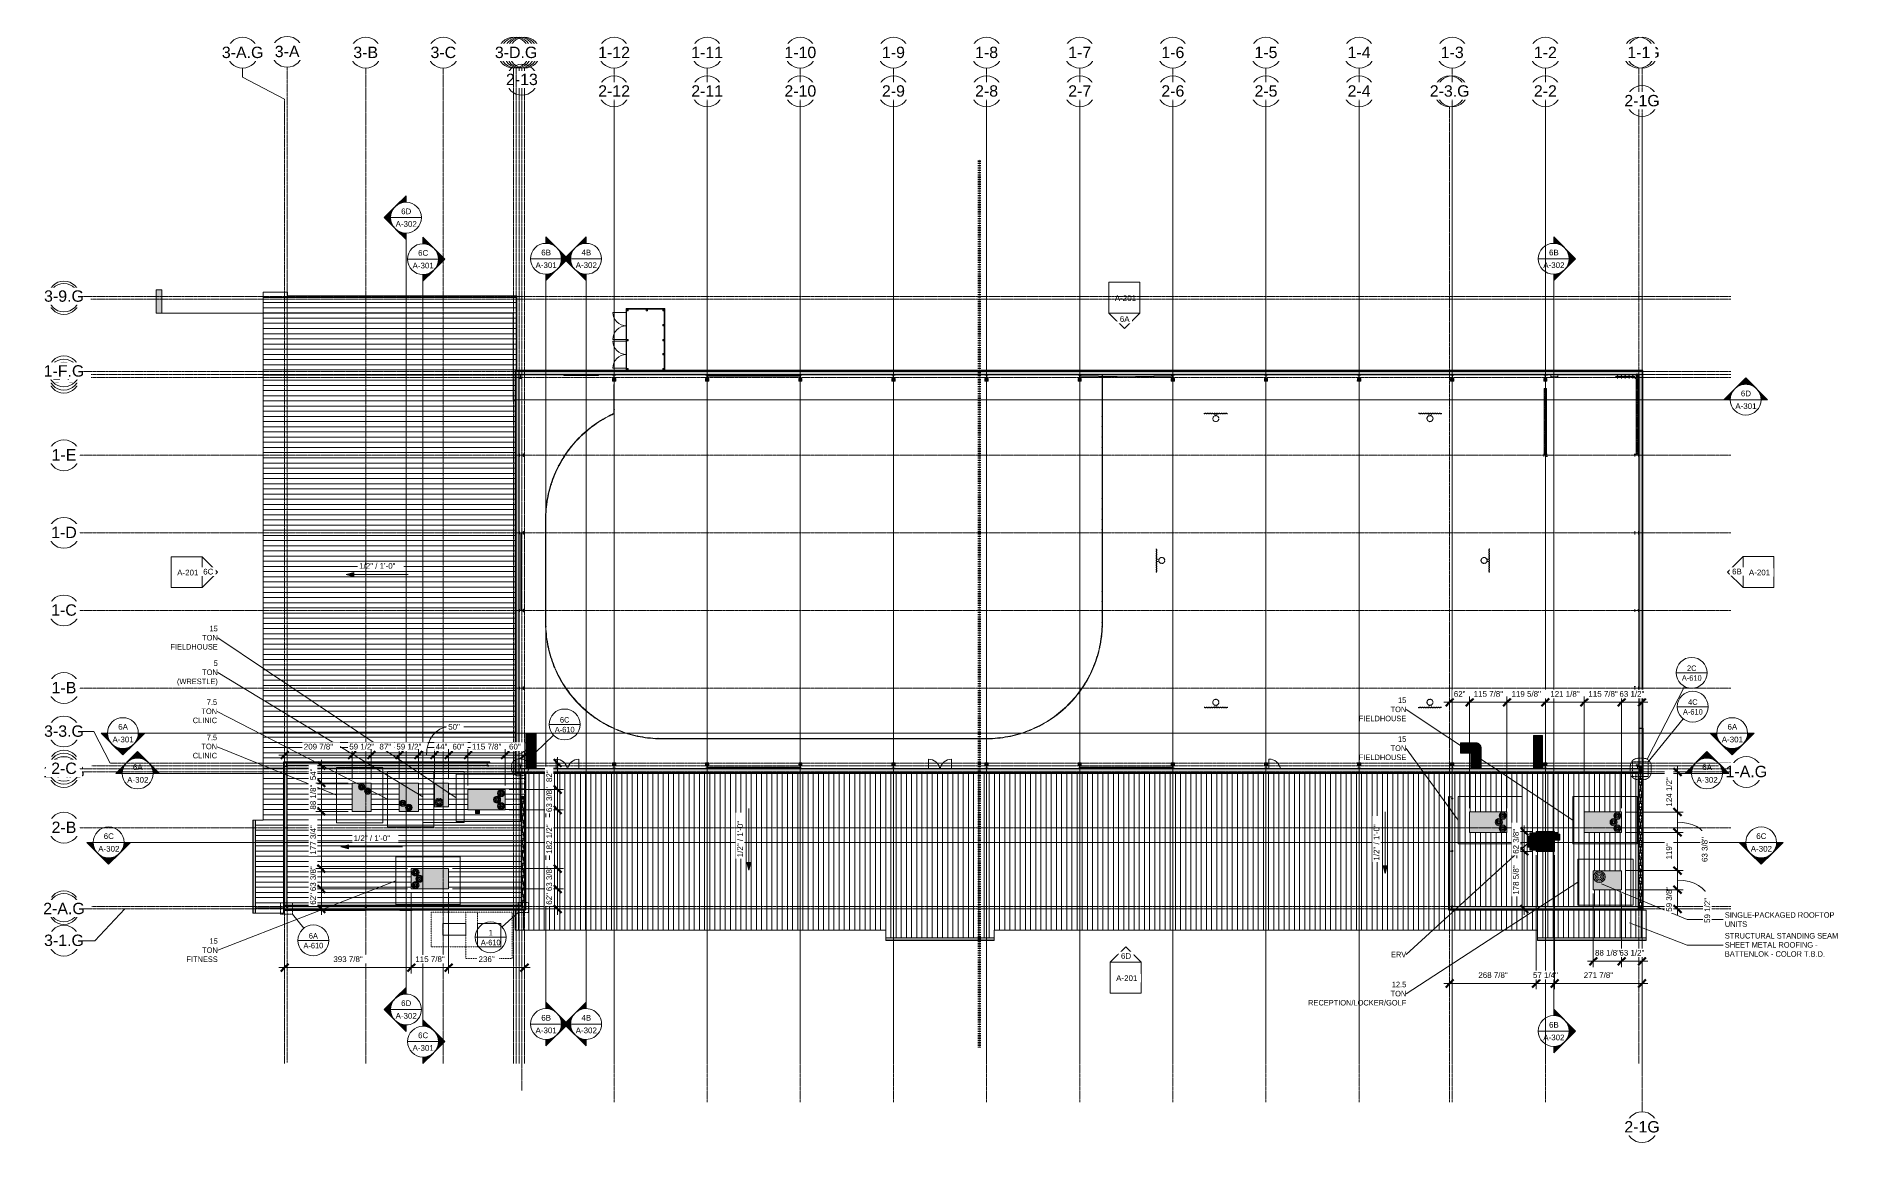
# Model space of a CAD drawing. Header units: inches. Extents: x 21290 to 26948, y -23522 to -20083.
import ezdxf

# ---------------------------------------------------------------- set-up
doc = ezdxf.new("R2010")
doc.units = ezdxf.units.IN
doc.header["$MEASUREMENT"] = 0
for name, pattern in [('Dash', [0.25, 0.125, -0.125]), ('Dash Dot 3_16_', [0.3125, 0.1875, -0.0625, 0, -0.0625]), ('Grid Line 1_2_', [0.875, 0.5, -0.125, 0.125, -0.125]), ('Hidden 1_8_', [0.1875, 0.125, -0.0625])]:
    doc.linetypes.add(name, pattern=pattern)
for name, color, linetype, lineweight in [('A-ANNO-DIMS', 211, 'Continuous', 9), ('A-ANNO-DIMS-192', 211, 'Continuous', 9), ('A-ANNO-IDEN', 131, 'Continuous', 9), ('A-ANNO-MATC', 214, 'Dash', 140), ('A-ANNO-SYMB', 150, 'Continuous', 9), ('A-DOOR', 31, 'Continuous', 9), ('A-FLOR-HRAL', 11, 'Continuous', 9), ('A-GLAZ-CWMG', 51, 'Continuous', 9), ('A-ROOF', 132, 'Continuous', 9), ('A-ROOF-OTLN', 132, 'Continuous', 9), ('A-ROOF-PATT', 132, 'Continuous', 9), ('A-WALL', 113, 'Continuous', 9), ('A-WALL-PATT', 111, 'Continuous', 25), ('E-ELEC-EQPM', 71, 'Continuous', 9), ('E-POWR-CNTR', 130, 'Continuous', 9), ('E-POWR-DROP', 130, 'Continuous', 9), ('G-ANNO-DIMS', 111, 'Continuous', 9), ('G-ANNO-SYMB', 111, 'Continuous', 9), ('I-WALL', 2, 'Continuous', 9), ('M-EQPM', 50, 'Continuous', 9), ('M-EQPM-IDEN', 50, 'Continuous', 9), ('M-HVAC-DUCT', 70, 'Continuous', 9), ('M-HVAC-DUCT-ANNO', 70, 'Continuous', 9), ('Q-SPCQ', 91, 'Continuous', 9), ('Q-SPCQ-HDLN', 91, 'Dash', 9), ('S-BEAM', 12, 'Continuous', 9), ('S-COLS', 52, 'Continuous', 9), ('S-GRID', 1, 'Continuous', 9), ('S-GRID-IDEN', 1, 'Continuous', 9)]:
    doc.layers.add(name, color=color, linetype=linetype, lineweight=lineweight)
doc.styles.add('Arial', font='arial.ttf', dxfattribs={"height": 35.407186})
doc.styles.add('Arial_1', font='arial.ttf', dxfattribs={"height": 17.703593})
doc.styles.add('Century Gothic', font='GOTHIC.TTF', dxfattribs={"height": 17.245342})
doc.dimstyles.new('Linear_-_3_32__Arial', dxfattribs={"dimscale": 12, "dimtxt": 18, "dimasz": 2, "dimexe": 1.5, "dimexo": 1, "dimgap": 1, "dimtad": 1, "dimdec": 4, "dimrnd": 0.0625, "dimzin": 0, "dimdsep": 46, "dimlunit": 5, "dimtxsty": 'Arial_1', "dimblk1": 'OBLIQUE', "dimblk2": 'OBLIQUE', "dimsah": 1, "dimcen": 0.09, "dimdle": 1.5, "dimazin": 0, "dimtfac": 1, "dimtdec": 4, "dimtix": 1, "dimtmove": 0, "dimatfit": 3, "dimfxl": 1, "dimtvp": 1, "dimtfill": 1, "dimfrac": 2, "dimtolj": 1, "dimtzin": 0, "dimarcsym": 2})
doc.dimstyles.new('Linear_-_3_32__Arial_1', dxfattribs={"dimscale": 12, "dimtxt": 18, "dimasz": 2, "dimexe": 1.5, "dimexo": 1, "dimgap": 1, "dimtad": 1, "dimdec": 4, "dimrnd": 0.0625, "dimzin": 0, "dimdsep": 46, "dimlunit": 5, "dimtxsty": 'Arial_1', "dimblk1": 'OBLIQUE', "dimblk2": 'OBLIQUE', "dimsah": 1, "dimcen": 0.09, "dimdle": 1.5, "dimazin": 0, "dimtfac": 1, "dimtdec": 4, "dimtix": 1, "dimtmove": 1, "dimatfit": 3, "dimfxl": 1, "dimtvp": 1, "dimtfill": 1, "dimfrac": 2, "dimtolj": 1, "dimtzin": 0, "dimarcsym": 2})
pattern_1 = [(45, (0, 0), (-19.00703, 19.00703), []), (45, (0, 28.8), (-19.00703, 19.00703), [])]
pattern_2 = [(0, (37.673, -180.953), (0, 16.082), [])]
pattern_3 = [(0, (0, 0), (0, 24), []), (90, (0, 0), (-24, 1e-15), [])]
pattern_4 = [(161.57, (0.96, 0.96), (-7.6802237, -0.0009796), [0, -54.643, 6.067, 0]), (18.43, (-0.96, 0.96), (-7.6802237, 0.0009796), [0, -54.643, 6.067, 0]), (108.43, (0.96, 0.96), (3.8382953, -19.20136532), [18.211, -42.499]), (71.57, (-0.96, 0.96), (3.8382953, 19.20136532), [18.211, -42.499])]
pattern_5 = [(225, (25691.39, -22360.053), (19.00703, -19.00703), []), (225, (25691.39, -22388.853), (19.00703, -19.00703), [])]
pattern_6 = [(225, (25401.89, -22360.053), (19.00703, -19.00703), []), (225, (25401.89, -22388.853), (19.00703, -19.00703), [])]
pattern_7 = [(225, (25112.39, -22360.053), (19.00703, -19.00703), []), (225, (25112.39, -22388.853), (19.00703, -19.00703), [])]
pattern_8 = [(225, (24822.89, -22360.053), (19.00703, -19.00703), []), (225, (24822.89, -22388.853), (19.00703, -19.00703), [])]
pattern_9 = [(225, (24533.39, -22360.053), (19.00703, -19.00703), []), (225, (24533.39, -22388.853), (19.00703, -19.00703), [])]
pattern_10 = [(225, (24243.89, -22360.053), (19.00703, -19.00703), []), (225, (24243.89, -22388.853), (19.00703, -19.00703), [])]
pattern_11 = [(225, (23954.39, -22360.053), (19.00703, -19.00703), []), (225, (23954.39, -22388.853), (19.00703, -19.00703), [])]
pattern_12 = [(225, (23664.89, -22360.053), (19.00703, -19.00703), []), (225, (23664.89, -22388.853), (19.00703, -19.00703), [])]
pattern_13 = [(225, (23375.39, -22360.053), (19.00703, -19.00703), []), (225, (23375.39, -22388.853), (19.00703, -19.00703), [])]
pattern_14 = [(225, (23085.89, -22360.053), (19.00703, -19.00703), []), (225, (23085.89, -22388.853), (19.00703, -19.00703), [])]
pattern_15 = [(225, (25980.89, -22360.053), (19.00703, -19.00703), []), (225, (25980.89, -22388.853), (19.00703, -19.00703), [])]

msp = doc.modelspace()

# ---------------------------------------------------------------- texts
at = {"layer": 'A-ANNO-SYMB', "attachment_point": 2, "line_spacing_factor": 0.984117, "style": 'Century Gothic'}
for s, insert, char_height, width in [('2C', (26435.99798, -22038.53354), 17.245342, 38.88), ('A-610', (26435.99798, -22068.91805), 17.245342, 77.76), ('A-610', (26439.41856, -22174.0694), 17.245342, 77.76), ('4C', (26439.41856, -22143.68489), 17.245342, 38.88), ('A-610', (22932.40481, -22229.32545), 17.245342, 77.76), ('6C', (22932.40481, -22198.94094), 17.245342, 38.88), ('A-610', (22151.10473, -22900.6798), 17.245342, 77.76), ('6A', (22151.10473, -22870.29529), 17.245342, 36.936), ('A-610', (22702.44634, -22891.05264), 17.245342, 77.76), ('1', (22702.44634, -22860.66813), 17.24534, 15.768)]:
    msp.add_mtext(s, dxfattribs=dict(at, insert=insert, char_height=char_height, width=width))
at = {"layer": 'G-ANNO-SYMB', "char_height": 17.703593, "attachment_point": 2, "line_spacing_factor": 0.938532, "style": 'Arial_1'}
for s, insert, width in [('6D', (22439.78836, -20618.00441), 37.584), ('A-302', (22439.78836, -20657.2769), 78.624), ('6C', (22492.46874, -20747.25045), 37.584), ('6B', (22874.77034, -20745.98183), 36.072), ('4B', (22999.57812, -20745.98183), 36.072), ('6B', (26007.4317, -20745.98183), 36.072), ('A-301', (22492.46874, -20786.52294), 78.624), ('A-301', (22874.77034, -20785.25432), 78.624), ('A-302', (22999.57812, -20785.25432), 78.624), ('A-302', (26007.4317, -20785.25432), 78.624), ('6D', (26604.43839, -21184.18436), 37.584), ('A-301', (26604.43839, -21223.45685), 78.624), ('6A', (21559.60594, -22220.49484), 36.072), ('6A', (26562.22989, -22220.49484), 36.072), ('A-301', (21559.60594, -22259.76733), 78.624), ('A-301', (26562.22989, -22259.76733), 78.624), ('6A', (21605.38284, -22346.01872), 36.072), ('A-302', (21605.38284, -22385.29121), 78.624), ('6C', (21515.29059, -22560.29204), 37.584), ('6C', (26652.43839, -22560.29204), 37.584), ('A-302', (21515.29059, -22599.56453), 78.624), ('A-302', (26652.43839, -22599.56453), 78.624), ('6D', (22439.78836, -23079.59563), 37.584), ('A-302', (22439.78836, -23118.86812), 78.624), ('6B', (22874.77034, -23124.76335), 36.072), ('4B', (22999.57812, -23124.76335), 36.072), ('6C', (22492.46874, -23179.41509), 37.584), ('A-301', (22874.77034, -23164.03584), 78.624), ('A-302', (22999.57812, -23164.03584), 78.624), ('A-302', (26007.4317, -23185.9998), 78.624), ('6B', (26007.4317, -23146.72731), 36.072), ('A-301', (22492.46874, -23218.68758), 78.624)]:
    msp.add_mtext(s, dxfattribs=dict(at, insert=insert, width=width))
at = {"layer": 'M-EQPM-IDEN', "attachment_point": 3, "line_spacing_factor": 0.984117, "style": 'Century Gothic'}
for s, insert, char_height, width in [('15\\PTON\\PFIELDHOUSE', (21854.0028, -21915.26066), 17.245342, 161.352), ('5\\PTON\\P(WRESTLE)', (21854.0028, -22022.77716), 17.245342, 133.272), ('7.5\\PTON\\PCLINIC', (21851.8428, -22144.03852), 17.245342, 94.176), ('15\\PTON\\PFIELDHOUSE', (25548.48146, -22138.06397), 17.245342, 161.352), ('7.5\\PTON\\PCLINIC', (21851.8428, -22253.51977), 17.245342, 94.176), ('15\\PTON\\PFIELDHOUSE', (25548.48146, -22258.81387), 17.245342, 161.352), ('15\\PTON\\PFITNESS', (21854.0028, -22886.53869), 17.245342, 96.768), ('ERV', (25548.48146, -22928.43834), 17.245342, 51.84), ('12.5\\PTON\\PRECEPTION/LOCKER/GOLF', (25548.48146, -23021.67569), 17.2453416, 362.664)]:
    msp.add_mtext(s, dxfattribs=dict(at, insert=insert, char_height=char_height, width=width))

# ---------------------------------------------------------------- blocks, each defined once
blk = doc.blocks.new('Basketball_Backstop-Performance_Sports_Systems-3103-Ceiling_Hung - 27_-0_ to 27_-11 7_8_-652462-Roof Low')
at = {"layer": 'Q-SPCQ-HDLN'}
for p, q in [((-36, 0), (-36, 2.2)), ((-36, 2.2), (36, 2.2)), ((36, 2.2), (36, 0)), ((36, 0), (-36, 0)), ((-3.5, 0), (-3.5, -6.2)), ((3.5, 0), (3.5, -6.2))]:
    blk.add_line(p, q, dxfattribs=at)
for radius in [9.63, 9]:
    blk.add_circle((0, -15.1), radius, dxfattribs=at)
blk = doc.blocks.new('Carrier_48TC_Standard_Efficiency_Gas_Heat_Electric_Cooling_Packaged_Rooftop_Unit_3_to_15_nominal_tons - 15 ton 48TC__16-873539-Roof Low')
at = {"layer": 'M-EQPM'}
for points in [[(-57.9, 31.7), (-57.9, -31.7), (57.9, -31.7), (57.9, 31.7), (6.6, 31.7)], [(57.9, 27.3), (57.9, 15.4), (58.1, 15.4), (58.1, 27.3)], [(57.9, 6.7), (57.9, -25.1), (58.1, -25.1), (58.1, 6.7)]]:
    blk.add_hatch(color=256, dxfattribs=at).paths.add_polyline_path(points, flags=0)
for p, q in [((-105.9, -79.7), (-105.9, 67.7)), ((-105.9, 67.7), (93.9, 67.7)), ((93.9, 67.7), (93.9, -79.7)), ((57.9, 31.7), (-57.9, 31.7)), ((-57.9, 31.7), (-57.9, -31.7)), ((57.9, -31.7), (57.9, 31.7)), ((58.1, 27.3), (57.9, 27.3)), ((57.9, 15.4), (58.1, 15.4)), ((58.1, 10.3), (57.9, 10.3)), ((57.9, 9.3), (58.1, 9.3)), ((58.1, 6.7), (57.9, 6.7)), ((58.1, 27.3), (58.1, 15.4)), ((58.1, 9.3), (58.1, 10.3)), ((58.1, 10.3), (58.1, 9.3)), ((58.1, 6.7), (58.1, -25.1)), ((-57.9, -31.7), (57.9, -31.7)), ((57.9, -25.1), (58.1, -25.1)), ((93.9, -79.7), (-105.9, -79.7))]:
    blk.add_line(p, q, dxfattribs=at)
for centre, radius in [((-44.9, 19.7), 11), ((-44.9, 19.7), 8.25), ((-44.9, 19.7), 5.5), ((-44.9, 19.7), 2.75), ((-32.9, 0), 11), ((-32.9, 0), 8.25), ((-32.9, 0), 5.5), ((-32.9, 0), 2.75), ((-44.9, -19.7), 11), ((-44.9, -19.7), 8.25), ((-44.9, -19.7), 5.5), ((-44.9, -19.7), 2.75)]:
    blk.add_circle(centre, radius, dxfattribs=at)
blk = doc.blocks.new('Basketball_Backstop-Performance_Sports_Systems-3103-Ceiling_Hung - 27_-0_ to 27_-11 7_8_-706978-Roof Low')
at = {"layer": 'Q-SPCQ-HDLN'}
for p, q in [((36, 0), (-36, 0)), ((-36, 0), (-36, -2.2)), ((-3.5, 0), (-3.5, 6.2)), ((3.5, 0), (3.5, 6.2)), ((36, -2.2), (36, 0)), ((-36, -2.2), (36, -2.2))]:
    blk.add_line(p, q, dxfattribs=at)
for radius in [9.62, 9]:
    blk.add_circle((0, 15.1), radius, dxfattribs=at)
blk = doc.blocks.new('Rectangular Mullion - Profile_Polycarbonate_Lower-1125103-Roof Low')
at = {"layer": 'A-GLAZ-CWMG'}
for points in [[(22782.5, -22371), (22786.4, -22371), (22786.4, -22370.7), (22782.5, -22370.7)], [(22786.4, -22372.6), (22786.4, -22371), (22782.5, -22371), (22782.5, -22372.6), (22784.4, -22372.6)], [(24504, -22372.8), (22786.4, -22372.8), (22786.4, -22372.7), (22782.5, -22372.7), (22782.5, -22372.8), (24468.9, -22372.8)]]:
    blk.add_hatch(color=256, dxfattribs=at).paths.add_polyline_path(points, flags=0)
for p, q in [((22782.5, -22371), (22782.5, -22370.7)), ((22782.5, -22370.7), (22786.4, -22370.7)), ((22782.5, -22372.6), (22782.5, -22371)), ((22782.5, -22371), (22786.4, -22371)), ((22782.5, -22372.8), (22782.5, -22372.7)), ((22782.5, -22372.7), (22786.4, -22372.7)), ((22782.5, -22372.8), (22786.4, -22372.8))]:
    blk.add_line(p, q, dxfattribs=at)
blk = doc.blocks.new('Rectangular Mullion - Profile_Polycarbonate_Upper and left-1189832-Roof Low')
at = {"layer": 'A-GLAZ-CWMG'}
blk.add_hatch(color=256, dxfattribs=at).paths.add_polyline_path([(0, -1), (-0.1, -0.9), (-0.1, 1.1), (0, 1.1)], flags=0)
at = {"layer": 'A-GLAZ-CWMG', "lineweight": 13}
for p, q in [((-3.6, 1.1), (0, 1.1)), ((-0.1, 1.1), (-3.6, 1.1)), ((-3.6, 1.1), (-3.6, 0.8)), ((-3.6, 0.8), (-3.6, 1.1)), ((-3.6, 0.8), (-3.4, 0.8)), ((-3.4, 0.8), (-3.6, 0.8)), ((-3.4, 0.8), (-3.4, 0.8)), ((-0.1, -0.9), (-0.1, 1.1)), ((0, 1.1), (0, -1)), ((-2.8, -1), (-2.8, -0.9)), ((-2.8, -0.9), (-2.8, -0.9)), ((-2.8, -0.9), (-2.8, -0.9)), ((-2.8, -0.9), (-0.1, -0.9)), ((0, -1), (-2.8, -1))]:
    blk.add_line(p, q, dxfattribs=at)
blk = doc.blocks.new('Girt_C - 8_D-1405602-Roof Low')
at = {"layer": 'S-BEAM'}
for points in [[(22691.6, -22341.7), (22691.6, -22341.6), (22314, -22341.6), (22314, -22341.7), (22644, -22341.7)], [(22691.8, -22342.2), (22691.7, -22341.7), (22691.6, -22341.7), (22691.6, -22342.2)], [(22691.7, -22349.4), (22691.8, -22348.9), (22691.6, -22348.9), (22691.6, -22349.4)]]:
    blk.add_hatch(color=256, dxfattribs=at).paths.add_polyline_path(points, flags=0)
h = blk.add_hatch(color=256, dxfattribs=at)
h.paths.add_polyline_path([(22691.6, -22349.4), (22691.6, -22341.7), (22314, -22341.7), (22314, -22348.1), (22314.3, -22348.1), (22315.1, -22348.5), (22315.9, -22349.4), (22553.3, -22349.4), (22553.4, -22349.2), (22553.9, -22348.5), (22554.7, -22348.1), (22555.6, -22348.1), (22556.4, -22348.5), (22557.1, -22349.4), (22644, -22349.4)], flags=0)
h.paths.add_polyline_path([(22553.5, -22349.4), (22556.8, -22349.4), (22556.7, -22349.2), (22556, -22348.5), (22555.1, -22348.3), (22554.2, -22348.5), (22553.6, -22349.2)], flags=0)
h.paths.add_polyline_path([(22315.4, -22349.4), (22315.5, -22349.4), (22315.4, -22349.2), (22314.8, -22348.5), (22314, -22348.3), (22314, -22349.4), (22315.1, -22349.4)], flags=0)
h = blk.add_hatch(color=256, dxfattribs=at)
h.paths.add_polyline_path([(22644, -22349.6), (22691.6, -22349.5), (22691.6, -22349.4), (22557, -22349.4), (22557, -22349.6), (22573.9, -22349.6)], flags=0)
h.paths.add_polyline_path([(22553.5, -22349.6), (22556.8, -22349.5), (22556.7, -22349.4), (22553.5, -22349.4), (22553.5, -22349.5)], flags=0)
h.paths.add_polyline_path([(22553.3, -22349.6), (22553.3, -22349.4), (22315.7, -22349.4), (22315.8, -22349.6), (22553.1, -22349.6)], flags=0)
h.paths.add_polyline_path([(22315.4, -22349.6), (22315.5, -22349.5), (22315.4, -22349.4), (22314, -22349.4), (22314, -22349.6)], flags=0)
for p, q in [((22314, -22349.6), (22315.6, -22349.6)), ((22315.8, -22349.6), (22553.3, -22349.6)), ((22553.5, -22349.6), (22556.8, -22349.6)), ((22557, -22349.6), (22691.6, -22349.6)), ((22691.6, -22349.4), (22691.6, -22341.7)), ((22691.6, -22341.7), (22691.7, -22341.7)), ((22691.6, -22341.7), (22691.6, -22349.4)), ((22691.6, -22341.7), (22691.7, -22341.7)), ((22691.8, -22342.2), (22691.6, -22342.2)), ((22691.8, -22348.9), (22691.6, -22348.9)), ((22691.7, -22349.4), (22691.6, -22349.4)), ((22691.7, -22349.4), (22691.6, -22349.4)), ((22691.6, -22349.6), (22691.7, -22349.6)), ((22691.8, -22342.1), (22691.7, -22341.6)), ((22691.7, -22341.7), (22691.8, -22342.2)), ((22691.8, -22348.9), (22691.7, -22349.4)), ((22691.7, -22349.6), (22691.8, -22349))]:
    blk.add_line(p, q, dxfattribs=at)
for centre, major_axis, start_param, end_param in [((22691.6, -22341.7), (0, 0.188), 0, 1.570796), ((22691.6, -22341.7), (0, 0.0782), 0.053099, 1.570796), ((22691.6, -22349.4), (0, 0.0782), 1.570796, 3.104544), ((22691.6, -22349.4), (0, 0.188), 1.570796, 3.141593)]:
    blk.add_ellipse(centre, major_axis=major_axis, ratio=0.041631, start_param=start_param, end_param=end_param, dxfattribs=at)
blk = doc.blocks.new('Carrier_48TC_Standard_Efficiency_Gas_Heat_Electric_Cooling_Packaged_Rooftop_Unit_3_to_15_nominal_tons - 7_5 ton 48TC__08-873531-Roof Low')
at = {"layer": 'M-EQPM'}
for points in [[(44.1, 29.7), (-44.1, 29.7), (-44.1, -29.8), (44.1, -29.8), (44.1, -8.2)], [(44.2, 24.7), (44.1, 24.7), (44.1, 12.1), (44.2, 12.1)], [(44.2, -23.5), (44.2, 4.9), (44.1, 4.9), (44.1, -23.5)]]:
    blk.add_hatch(color=256, dxfattribs=at).paths.add_polyline_path(points, flags=0)
for p, q in [((-92.1, -77.8), (-92.1, 65.7)), ((-92.1, 65.7), (80.1, 65.7)), ((80.1, 65.7), (80.1, -77.8)), ((44.1, 29.7), (-44.1, 29.7)), ((-44.1, 29.7), (-44.1, -29.8)), ((44.1, -29.8), (44.1, 29.7)), ((44.2, 24.7), (44.1, 24.7)), ((44.1, 12.1), (44.2, 12.1)), ((44.2, 8.1), (44.1, 8.1)), ((44.1, 7.1), (44.2, 7.1)), ((44.2, 4.9), (44.1, 4.9)), ((44.2, 24.7), (44.2, 12.1)), ((44.2, 7.1), (44.2, 8.1)), ((44.2, 8.1), (44.2, 7.1)), ((44.2, 4.9), (44.2, -23.5)), ((-44.1, -29.8), (44.1, -29.8)), ((44.1, -23.5), (44.2, -23.5)), ((80.1, -77.8), (-92.1, -77.8))]:
    blk.add_line(p, q, dxfattribs=at)
for centre, radius in [((-32.1, 0), 10), ((-32.1, 0), 7.5), ((-32.1, 0), 5), ((-32.1, 0), 2.5), ((-19.1, 18.7), 10), ((-19.1, 18.7), 7.5), ((-19.1, 18.7), 5), ((-19.1, 18.7), 2.5)]:
    blk.add_circle(centre, radius, dxfattribs=at)
blk = doc.blocks.new('Carrier_48TC_Standard_Efficiency_Gas_Heat_Electric_Cooling_Packaged_Rooftop_Unit_3_to_15_nominal_tons - 6 ton 48TC__07-1350223-Roof Low')
at = {"layer": 'M-EQPM'}
for points in [[(-37.2, -22), (37.2, -22), (37.2, 22), (-37.2, 22), (-37.2, 10.8)], [(37.2, 9.2), (37.3, 9.2), (37.3, 19.7), (37.2, 19.7)], [(37.2, 1.4), (37.2, -15.4), (37.3, -15.4), (37.3, 1.4)]]:
    blk.add_hatch(color=256, dxfattribs=at).paths.add_polyline_path(points, flags=0)
for p, q in [((-85.2, -70), (-85.2, 58)), ((-85.2, 58), (73.2, 58)), ((73.2, 58), (73.2, -70)), ((37.2, 22), (-37.2, 22)), ((-37.2, 22), (-37.2, -22)), ((37.2, -22), (37.2, 22)), ((37.3, 19.7), (37.2, 19.7)), ((37.2, 9.2), (37.3, 9.2)), ((37.3, 5.3), (37.2, 5.3)), ((37.2, 4.2), (37.3, 4.2)), ((37.3, 1.4), (37.2, 1.4)), ((37.3, 19.7), (37.3, 9.2)), ((37.3, 4.2), (37.3, 5.3)), ((37.3, 5.3), (37.3, 4.2)), ((37.3, 1.4), (37.3, -15.4)), ((-37.2, -22), (37.2, -22)), ((37.2, -15.4), (37.3, -15.4)), ((73.2, -70), (-85.2, -70))]:
    blk.add_line(p, q, dxfattribs=at)
for radius in [13, 9.75, 6.5, 3.25]:
    blk.add_circle((-23.2, 8), radius, dxfattribs=at)
blk = doc.blocks.new('Carrier_48TC_Standard_Efficiency_Gas_Heat_Electric_Cooling_Packaged_Rooftop_Unit_3_to_15_nominal_tons - 12_5 ton 48TC__14-1350227-Roof Low')
at = {"layer": 'M-EQPM'}
for points in [[(-20.5, -29.8), (44.1, -29.8), (44.1, 29.7), (-44.1, 29.7), (-44.1, -29.8)], [(44.1, 12.1), (44.2, 12.1), (44.2, 24.7), (44.1, 24.7), (44.1, 20.8)], [(44.1, -23.5), (44.2, -23.5), (44.2, 4.9), (44.1, 4.9), (44.1, -18)]]:
    blk.add_hatch(color=256, dxfattribs=at).paths.add_polyline_path(points, flags=0)
for p, q in [((-92.1, -77.8), (-92.1, 65.7)), ((-92.1, 65.7), (80.1, 65.7)), ((80.1, 65.7), (80.1, -77.8)), ((44.1, 29.7), (-44.1, 29.7)), ((-44.1, 29.7), (-44.1, -29.8)), ((44.1, -29.8), (44.1, 29.7)), ((44.2, 24.7), (44.1, 24.7)), ((44.1, 12.1), (44.2, 12.1)), ((44.2, 8.1), (44.1, 8.1)), ((44.1, 7.1), (44.2, 7.1)), ((44.2, 4.9), (44.1, 4.9)), ((44.2, 24.7), (44.2, 12.1)), ((44.2, 7.1), (44.2, 8.1)), ((44.2, 8.1), (44.2, 7.1)), ((44.2, 4.9), (44.2, -23.5)), ((-44.1, -29.8), (44.1, -29.8)), ((44.1, -23.5), (44.2, -23.5)), ((80.1, -77.8), (-92.1, -77.8))]:
    blk.add_line(p, q, dxfattribs=at)
for radius in [18, 13.5, 9, 4.5]:
    blk.add_circle((-25.1, 10.7), radius, dxfattribs=at)
blk = doc.blocks.new('he3xrtf - 115 V Single Phase-880047-Roof Low')
at = {"layer": 'M-EQPM'}
for points in [[(-28.6, 31.2), (-28.6, -31.2), (28.6, -31.2), (28.6, 31.2)], [(28.6, 27), (28.6, -27), (33.7, -27), (33.7, 27)], [(33.7, 27), (33.7, -27), (48.5, -27), (48.5, 27)], [(-45.4, -4), (-45.4, -22), (-28.6, -22), (-28.6, -4)], [(-28.6, -23.8), (-38.8, -23.8), (-38.8, -27.8), (-28.6, -27.8)]]:
    blk.add_hatch(color=256, dxfattribs=at).paths.add_polyline_path(points, flags=0)
at = {"layer": 'M-EQPM', "lineweight": 15}
for p, q in [((28.6, 31.2), (-28.6, 31.2)), ((-28.6, 31.2), (-28.6, -31.2)), ((28.6, -31.2), (28.6, 31.2)), ((28.6, 27), (33.7, 27)), ((28.6, -27), (28.6, 27)), ((33.7, 27), (48.5, 27)), ((33.7, 27), (33.7, -27)), ((48.5, 27), (48.5, -27)), ((-45.4, -4), (-28.6, -4)), ((-45.4, -4), (-45.4, -22)), ((-28.6, -22), (-45.4, -22)), ((-38.8, -27.8), (-38.8, -23.8)), ((-28.6, -23.8), (-38.8, -23.8)), ((-38.8, -27.8), (-28.6, -27.8)), ((-28.6, -4), (-28.6, -22)), ((-28.6, -31.2), (28.6, -31.2)), ((33.7, -27), (28.6, -27)), ((48.5, -27), (33.7, -27))]:
    blk.add_line(p, q, dxfattribs=at)
blk = doc.blocks.new('W-Wide Flange - W12X26-1193237-Roof Low')
at = {"layer": 'S-BEAM'}
blk.add_hatch(color=256, dxfattribs=at).paths.add_polyline_path([(103.7, 3.2), (-103.7, 3.2), (-103.7, -3.2), (103.7, -3.2)], flags=0)
for p, q in [((-103.7, -3.2), (-103.7, 3.2)), ((-103.7, 3.2), (103.7, 3.2)), ((103.7, 3.2), (103.7, -3.2)), ((-103.7, -3.2), (103.7, -3.2))]:
    blk.add_line(p, q, dxfattribs=at)
at = {"layer": 'S-BEAM', "linetype": 'Hidden 1_8_'}
for p, q in [((-103.7, 0.1), (103.7, 0.1)), ((-103.7, -0.1), (103.7, -0.1))]:
    blk.add_line(p, q, dxfattribs=at)
blk = doc.blocks.new('W-Wide Flange - W12X26-1401506-Roof Low')
at = {"layer": 'S-BEAM'}
blk.add_hatch(color=256, dxfattribs=at).paths.add_polyline_path([(120.6, -3.2), (120.6, 3.2), (-131.2, 3.2), (-131.2, -3.2), (65.3, -3.2)], flags=0)
for p, q in [((-131.2, -3.2), (-131.2, 3.2)), ((-131.2, 3.2), (120.6, 3.2)), ((120.6, 3.2), (120.6, -3.2)), ((-131.2, -3.2), (120.6, -3.2))]:
    blk.add_line(p, q, dxfattribs=at)
at = {"layer": 'S-BEAM', "linetype": 'Hidden 1_8_'}
for p, q in [((-131.2, 0.1), (120.6, 0.1)), ((-131.2, -0.1), (120.6, -0.1))]:
    blk.add_line(p, q, dxfattribs=at)
blk = doc.blocks.new('overhead door - one-983186-Roof Low')
at = {"layer": 'A-DOOR'}
h = blk.add_hatch(dxfattribs=at)
h.set_pattern_fill('FP_6', color=256, style=0, pattern_type=2)
h.set_pattern_definition([(270, (24, 0), (8, 5e-16), [])])
h.paths.add_polyline_path([(-54, -8.75), (54, -8.75), (54, -7), (-54, -7)], flags=0)
for p, q in [((-54, -8.75), (-54, -7)), ((-54, -7), (54, -7)), ((54, -8.75), (-54, -8.75)), ((54, -7), (54, -8.75))]:
    blk.add_line(p, q, dxfattribs=at)
blk = doc.blocks.new('Railing - 2_ x 1_2_-939656-Roof Low')
at = {"layer": 'A-FLOR-HRAL'}
blk.add_hatch(color=256, dxfattribs=at).paths.add_polyline_path([(1, -0.3), (1, 0.2), (-1, 0.2), (-1, -0.3)], flags=0)
for p, q in [((-1, 0.2), (1, 0.2)), ((-1, -0.3), (-1, 0.2)), ((1, 0.2), (1, -0.3)), ((1, -0.3), (-1, -0.3))]:
    blk.add_line(p, q, dxfattribs=at)
blk = doc.blocks.new('Railing - 2_ 8_-939652-Roof Low')
at = {"layer": 'A-FLOR-HRAL'}
h = blk.add_hatch(color=256, dxfattribs=at)
h.paths.add_polyline_path([(0.3, -15.8), (0.3, -13.1), (0.1, -15.8)], flags=0)
h.paths.add_polyline_path([(0.3, 12.9), (0.3, 15.8), (0.1, 15.7), (0.2, 13.6)], flags=0)
for p, q in [((0.3, 15.8), (0.3, 12.9)), ((0.3, -13.1), (0.3, -15.8))]:
    blk.add_line(p, q, dxfattribs=at)
blk = doc.blocks.new('Railing - 2_ 8_-V1-Roof Low')
at = {"layer": 'A-FLOR-HRAL'}
h = blk.add_hatch(color=256, dxfattribs=at)
h.paths.add_polyline_path([(0.3, -15.8), (0.2, -13.1), (0.1, -15.8)], flags=0)
h.paths.add_polyline_path([(0.3, 11.5), (0.3, 15.8), (0.1, 15.7), (0.1, 15.3)], flags=0)
for p, q in [((0.3, 15.8), (0.3, 11.5)), ((0.3, -11.6), (0.3, -15.8))]:
    blk.add_line(p, q, dxfattribs=at)
blk = doc.blocks.new('Railing - 2_ 8_-V2-Roof Low')
at = {"layer": 'A-FLOR-HRAL'}
h = blk.add_hatch(color=256, dxfattribs=at)
h.paths.add_polyline_path([(0.3, -15.8), (0.2, -14.5), (0.2, -15.8)], flags=0)
h.paths.add_polyline_path([(0.3, 12.8), (0.3, 15.8), (0.1, 15.8), (0.1, 15.6)], flags=0)
for p, q in [((0.3, 15.8), (0.3, 12.8)), ((0.3, -12.3), (0.3, -15.8))]:
    blk.add_line(p, q, dxfattribs=at)
blk = doc.blocks.new('Railing - 2_ 8_-V3-Roof Low')
at = {"layer": 'A-FLOR-HRAL'}
h = blk.add_hatch(color=256, dxfattribs=at)
h.paths.add_polyline_path([(0.3, -15.8), (0.3, -12), (0.1, -15.8)], flags=0)
h.paths.add_polyline_path([(0.3, 11.5), (0.3, 15.8), (0.1, 15.8), (0.2, 14.4)], flags=0)
for p, q in [((0.3, 15.8), (0.3, 11.5)), ((0.3, -12), (0.3, -15.8))]:
    blk.add_line(p, q, dxfattribs=at)
blk = doc.blocks.new('Railing - 2_ 8_-V4-Roof Low')
at = {"layer": 'A-FLOR-HRAL'}
h = blk.add_hatch(color=256, dxfattribs=at)
h.paths.add_polyline_path([(0.3, -15.8), (0.2, -14.7), (0.1, -15.8)], flags=0)
h.paths.add_polyline_path([(0.3, 12.3), (0.3, 15.8), (0.1, 15.8), (0.1, 15.5)], flags=0)
for p, q in [((0.3, 15.8), (0.3, 12.3)), ((0.3, -11.6), (0.3, -15.8))]:
    blk.add_line(p, q, dxfattribs=at)
blk = doc.blocks.new('Railing - 2_ 8_-V5-Roof Low')
at = {"layer": 'A-FLOR-HRAL'}
h = blk.add_hatch(color=256, dxfattribs=at)
h.paths.add_polyline_path([(0.3, -15.8), (0.3, -12.4), (0.1, -15.8)], flags=0)
h.paths.add_polyline_path([(0.3, 11.7), (0.2, 15.8), (0.2, 15.8), (0.2, 13.9)], flags=0)
for p, q in [((0.3, 15.8), (0.3, 11.7)), ((0.3, -12.4), (0.3, -15.8))]:
    blk.add_line(p, q, dxfattribs=at)
blk = doc.blocks.new('Railing - 2_ 8_-V6-Roof Low')
at = {"layer": 'A-FLOR-HRAL'}
h = blk.add_hatch(color=256, dxfattribs=at)
h.paths.add_polyline_path([(0.3, -15.8), (0.3, -11.5), (0.1, -15.8)], flags=0)
h.paths.add_polyline_path([(0.3, 11.9), (0.3, 15.8), (0.1, 15.8), (0.2, 13.5)], flags=0)
for p, q in [((0.3, 15.8), (0.3, 11.9)), ((0.3, -11.5), (0.3, -15.8))]:
    blk.add_line(p, q, dxfattribs=at)
blk = doc.blocks.new('Railing - 2_ 8_-V7-Roof Low')
at = {"layer": 'A-FLOR-HRAL'}
h = blk.add_hatch(color=256, dxfattribs=at)
h.paths.add_polyline_path([(0.3, -15.8), (0.2, -13.4), (0.1, -15.8)], flags=0)
h.paths.add_polyline_path([(0.3, 12.5), (0.3, 15.8), (0.1, 15.8), (0.3, 12.8)], flags=0)
for p, q in [((0.3, 15.8), (0.3, 12.5)), ((0.3, -12.9), (0.3, -15.8))]:
    blk.add_line(p, q, dxfattribs=at)
blk = doc.blocks.new('Railing - 2_ 8_-V8-Roof Low')
at = {"layer": 'A-FLOR-HRAL'}
h = blk.add_hatch(color=256, dxfattribs=at)
h.paths.add_polyline_path([(0.3, -15.8), (0.3, -11.6), (0.1, -15.8)], flags=0)
h.paths.add_polyline_path([(0.3, 11.6), (0.3, 15.8), (0.1, 15.8), (0.2, 14.2)], flags=0)
for p, q in [((0.3, 15.8), (0.3, 11.6)), ((0.3, -11.6), (0.3, -15.8))]:
    blk.add_line(p, q, dxfattribs=at)
blk = doc.blocks.new('Railing - 2_ 8_-V9-Roof Low')
at = {"layer": 'A-FLOR-HRAL'}
h = blk.add_hatch(color=256, dxfattribs=at)
h.paths.add_polyline_path([(0.3, -15.8), (0.2, -14.8), (0.1, -15.8)], flags=0)
h.paths.add_polyline_path([(0.3, 12.9), (0.3, 15.8), (0.1, 15.8), (0.2, 13.4)], flags=0)
for p, q in [((0.3, 15.8), (0.3, 12.9)), ((0.3, -12.5), (0.3, -15.8))]:
    blk.add_line(p, q, dxfattribs=at)
blk = doc.blocks.new('Railing - 2_ 8_-V10-Roof Low')
at = {"layer": 'A-FLOR-HRAL'}
h = blk.add_hatch(color=256, dxfattribs=at)
h.paths.add_polyline_path([(0.3, -15.8), (0.3, -11.9), (0.1, -15.8)], flags=0)
h.paths.add_polyline_path([(0.3, 11.5), (0.3, 15.8), (0.1, 15.8), (0.2, 14.7)], flags=0)
for p, q in [((0.3, 15.8), (0.3, 11.5)), ((0.3, -11.9), (0.3, -15.8))]:
    blk.add_line(p, q, dxfattribs=at)
blk = doc.blocks.new('Railing - 2_ 8_-V11-Roof Low')
at = {"layer": 'A-FLOR-HRAL'}
h = blk.add_hatch(color=256, dxfattribs=at)
h.paths.add_polyline_path([(0.3, -15.8), (0.2, -13.9), (0.2, -15.8)], flags=0)
h.paths.add_polyline_path([(0.3, 12.4), (0.3, 15.8), (0.1, 15.8), (0.1, 14.9)], flags=0)
for p, q in [((0.3, 15.8), (0.3, 12.4)), ((0.3, -11.7), (0.3, -15.8))]:
    blk.add_line(p, q, dxfattribs=at)
blk = doc.blocks.new('Railing - 2_ 8_-V12-Roof Low')
at = {"layer": 'A-FLOR-HRAL'}
h = blk.add_hatch(color=256, dxfattribs=at)
h.paths.add_polyline_path([(0.3, -15.8), (0.3, -12.3), (0.1, -15.8)], flags=0)
h.paths.add_polyline_path([(0.3, 11.6), (0.3, 15.8), (0.1, 15.7), (0.2, 15)], flags=0)
for p, q in [((0.3, 15.8), (0.3, 11.6)), ((0.3, -12.3), (0.3, -15.8))]:
    blk.add_line(p, q, dxfattribs=at)
blk = doc.blocks.new('Railing - 2_ 8_-V13-Roof Low')
at = {"layer": 'A-FLOR-HRAL'}
h = blk.add_hatch(color=256, dxfattribs=at)
h.paths.add_polyline_path([(0.3, -15.8), (0.3, -11.5), (0.1, -15.8)], flags=0)
h.paths.add_polyline_path([(0.3, 12), (0.3, 15.8), (0.1, 15.8), (0.1, 15.2)], flags=0)
for p, q in [((0.3, 15.8), (0.3, 12)), ((0.3, -11.5), (0.3, -15.8))]:
    blk.add_line(p, q, dxfattribs=at)
blk = doc.blocks.new('Railing - 2_ 8_-V14-Roof Low')
at = {"layer": 'A-FLOR-HRAL'}
h = blk.add_hatch(color=256, dxfattribs=at)
h.paths.add_polyline_path([(0.3, -15.8), (0.3, -12.8), (0.1, -15.8)], flags=0)
h.paths.add_polyline_path([(0.3, 12.3), (0.2, 15.8), (0.1, 15.8), (0.2, 14.2)], flags=0)
for p, q in [((0.3, 15.8), (0.3, 12.3)), ((0.3, -12.8), (0.3, -15.8))]:
    blk.add_line(p, q, dxfattribs=at)
blk = doc.blocks.new('Railing - 2_ 8_-V15-Roof Low')
at = {"layer": 'A-FLOR-HRAL'}
h = blk.add_hatch(color=256, dxfattribs=at)
h.paths.add_polyline_path([(0.3, -15.8), (0.3, -11.5), (0.1, -15.8)], flags=0)
h.paths.add_polyline_path([(0.3, 11.6), (0.3, 15.8), (0.1, 15.8), (0.2, 11.9)], flags=0)
for p, q in [((0.3, 15.8), (0.3, 11.6)), ((0.3, -11.5), (0.3, -15.8))]:
    blk.add_line(p, q, dxfattribs=at)
blk = doc.blocks.new('Railing - 2_ 8_-V16-Roof Low')
at = {"layer": 'A-FLOR-HRAL'}
h = blk.add_hatch(color=256, dxfattribs=at)
h.paths.add_polyline_path([(0.3, -15.8), (0.2, -13.6), (0.1, -15.8)], flags=0)
h.paths.add_polyline_path([(0.3, 13.1), (0.3, 15.8), (0.1, 15.8), (0.1, 15.6)], flags=0)
for p, q in [((0.3, 15.8), (0.3, 13.1)), ((0.3, -12.9), (0.3, -15.8))]:
    blk.add_line(p, q, dxfattribs=at)
blk = doc.blocks.new('Railing - 2_ 8_-V17-Roof Low')
at = {"layer": 'A-FLOR-HRAL'}
h = blk.add_hatch(color=256, dxfattribs=at)
h.paths.add_polyline_path([(0.1, 15.8), (0.3, 11.4), (0.2, 15.8)], flags=0)
h.paths.add_polyline_path([(0.3, -12), (0.1, -15.8), (0.3, -15.8), (0.3, -15.6)], flags=0)
for p, q in [((0.3, 15.8), (0.3, 11.4)), ((0.3, -12), (0.3, -15.8))]:
    blk.add_line(p, q, dxfattribs=at)
blk = doc.blocks.new('Railing - 2_ 8_-V18-Roof Low')
at = {"layer": 'A-FLOR-HRAL'}
h = blk.add_hatch(color=256, dxfattribs=at)
h.paths.add_polyline_path([(0.1, 15.8), (0.3, 12.1), (0.3, 15.8)], flags=0)
h.paths.add_polyline_path([(0.3, -11.5), (0.1, -15.8), (0.3, -15.8), (0.3, -13.5)], flags=0)
for p, q in [((0.3, 15.8), (0.3, 12.1)), ((0.3, -11.5), (0.3, -15.8))]:
    blk.add_line(p, q, dxfattribs=at)
blk = doc.blocks.new('Railing - 2_ 8_-V19-Roof Low')
at = {"layer": 'A-FLOR-HRAL'}
h = blk.add_hatch(color=256, dxfattribs=at)
h.paths.add_polyline_path([(0.1, 15.8), (0.2, 14.8), (0.2, 15.8)], flags=0)
h.paths.add_polyline_path([(0.3, -12.8), (0.1, -15.8), (0.3, -15.8), (0.3, -14.3)], flags=0)
for p, q in [((0.3, 15.8), (0.3, 12.1)), ((0.3, -12.8), (0.3, -15.8))]:
    blk.add_line(p, q, dxfattribs=at)
blk = doc.blocks.new('Railing - 2_ 8_-V20-Roof Low')
at = {"layer": 'A-FLOR-HRAL'}
h = blk.add_hatch(color=256, dxfattribs=at)
h.paths.add_polyline_path([(0.1, 15.8), (0.3, 11.6), (0.3, 15.8)], flags=0)
h.paths.add_polyline_path([(0.3, -11.5), (0.1, -15.8), (0.3, -15.8), (0.3, -14.7)], flags=0)
for p, q in [((0.3, 15.8), (0.3, 11.6)), ((0.3, -11.5), (0.3, -15.8))]:
    blk.add_line(p, q, dxfattribs=at)
blk = doc.blocks.new('Railing - 2_ 8_-V21-Roof Low')
at = {"layer": 'A-FLOR-HRAL'}
blk.add_hatch(color=256, dxfattribs=at).paths.add_polyline_path([(0.1, 15.8), (0.3, 12.9), (0.2, 15.8)], flags=0)
for p, q in [((0.3, 15.8), (0.3, 12.9)), ((0.3, -12.2), (0.3, -15.8))]:
    blk.add_line(p, q, dxfattribs=at)
blk = doc.blocks.new('Railing - 2_ 8_-V22-Roof Low')
at = {"layer": 'A-FLOR-HRAL'}
h = blk.add_hatch(color=256, dxfattribs=at)
h.paths.add_polyline_path([(0.1, 15.8), (0.3, 11.4), (0.3, 15.8)], flags=0)
h.paths.add_polyline_path([(0.3, -12), (0.1, -15.8), (0.3, -15.8), (0.3, -15.1)], flags=0)
for p, q in [((0.3, 15.8), (0.3, 11.4)), ((0.3, -12), (0.3, -15.8))]:
    blk.add_line(p, q, dxfattribs=at)
blk = doc.blocks.new('Railing - 2_ 8_-V23-Roof Low')
at = {"layer": 'A-FLOR-HRAL'}
h = blk.add_hatch(color=256, dxfattribs=at)
h.paths.add_polyline_path([(0.1, 15.8), (0.3, 13.5), (0.3, 15.8)], flags=0)
h.paths.add_polyline_path([(0.3, -11.5), (0.1, -15.8), (0.3, -15.8), (0.3, -15.2)], flags=0)
for p, q in [((0.3, 15.8), (0.3, 12.1)), ((0.3, -11.5), (0.3, -15.8))]:
    blk.add_line(p, q, dxfattribs=at)
blk = doc.blocks.new('Railing - 2_ 8_-V24-Roof Low')
at = {"layer": 'A-FLOR-HRAL'}
h = blk.add_hatch(color=256, dxfattribs=at)
h.paths.add_polyline_path([(0.1, 15.8), (0.2, 13.2), (0.3, 15.8)], flags=0)
h.paths.add_polyline_path([(0.3, -12.8), (0.1, -15.8), (0.3, -15.8), (0.3, -13.4)], flags=0)
for p, q in [((0.3, 15.8), (0.3, 12.1)), ((0.3, -12.8), (0.3, -15.8))]:
    blk.add_line(p, q, dxfattribs=at)
blk = doc.blocks.new('Railing - 2_ 8_-V25-Roof Low')
at = {"layer": 'A-FLOR-HRAL'}
h = blk.add_hatch(color=256, dxfattribs=at)
h.paths.add_polyline_path([(0.1, 15.8), (0.3, 11.6), (0.3, 15.8)], flags=0)
h.paths.add_polyline_path([(0.3, -11.5), (0.1, -15.8), (0.3, -15.8), (0.3, -15.4)], flags=0)
for p, q in [((0.3, 15.8), (0.3, 11.6)), ((0.3, -11.5), (0.3, -15.8))]:
    blk.add_line(p, q, dxfattribs=at)
blk = doc.blocks.new('Railing - 2_ 8_-V26-Roof Low')
at = {"layer": 'A-FLOR-HRAL'}
blk.add_hatch(color=256, dxfattribs=at).paths.add_polyline_path([(0.1, 15.8), (0.3, 14.4), (0.3, 15.8)], flags=0)
for p, q in [((0.3, 15.8), (0.3, 12.9)), ((0.3, -12.2), (0.3, -15.8))]:
    blk.add_line(p, q, dxfattribs=at)
blk = doc.blocks.new('Railing - 2_ 8_-V27-Roof Low')
at = {"layer": 'A-FLOR-HRAL'}
h = blk.add_hatch(color=256, dxfattribs=at)
h.paths.add_polyline_path([(0.1, 15.8), (0.3, 11.4), (0.3, 15.8)], flags=0)
h.paths.add_polyline_path([(0.3, -12), (0.1, -15.8), (0.3, -15.8), (0.3, -15.5)], flags=0)
for p, q in [((0.3, 15.8), (0.3, 11.4)), ((0.3, -12), (0.3, -15.8))]:
    blk.add_line(p, q, dxfattribs=at)
blk = doc.blocks.new('Railing - 2_ 8_-V28-Roof Low')
at = {"layer": 'A-FLOR-HRAL'}
h = blk.add_hatch(color=256, dxfattribs=at)
h.paths.add_polyline_path([(0.1, 15.8), (0.3, 12.1), (0.3, 15.8)], flags=0)
h.paths.add_polyline_path([(0.3, -11.5), (0.1, -15.8), (0.3, -15.8), (0.3, -15.6)], flags=0)
for p, q in [((0.3, 15.8), (0.3, 12.1)), ((0.3, -11.5), (0.3, -15.8))]:
    blk.add_line(p, q, dxfattribs=at)
blk = doc.blocks.new('Railing - Railing-939582-Roof Low')
at = {"layer": 'A-FLOR-HRAL'}
h = blk.add_hatch(color=256, dxfattribs=at)
h.paths.add_polyline_path([(24602.9, -21906.1), (24603.9, -21906.1), (24603.9, -21904.5), (24602.9, -21904.5)], flags=0)
h.paths.add_polyline_path([(24602.9, -21904), (24603.9, -21904), (24603.9, -21872.5), (24602.9, -21872.5)], flags=0)
h.paths.add_polyline_path([(24602.9, -21872), (24603.9, -21872), (24603.9, -21840.5), (24602.9, -21840.5)], flags=0)
h.paths.add_polyline_path([(24603.9, -21840), (24603.9, -21808.5), (24602.9, -21808.5), (24602.9, -21840)], flags=0)
h.paths.add_polyline_path([(24602.9, -21808), (24603.9, -21808), (24603.9, -21776.5), (24602.9, -21776.5), (24602.9, -21794.5)], flags=0)
h.paths.add_polyline_path([(24603.9, -21776), (24603.9, -21744.5), (24602.9, -21744.5), (24602.9, -21776)], flags=0)
h.paths.add_polyline_path([(24602.9, -21744), (24603.9, -21744), (24603.9, -21712.5), (24602.9, -21712.5)], flags=0)
h.paths.add_polyline_path([(24602.9, -21712), (24603.9, -21712), (24603.9, -21680.5), (24602.9, -21680.5)], flags=0)
h.paths.add_polyline_path([(24602.9, -21680), (24603.9, -21680), (24603.9, -21648.5), (24602.9, -21648.5)], flags=0)
h.paths.add_polyline_path([(24602.9, -21648), (24603.9, -21648), (24603.9, -21616.5), (24602.9, -21616.5)], flags=0)
h.paths.add_polyline_path([(24603.9, -21616), (24603.9, -21584.5), (24602.9, -21584.5), (24602.9, -21616)], flags=0)
h.paths.add_polyline_path([(24603.9, -21584), (24603.9, -21552.5), (24602.9, -21552.5), (24602.9, -21584)], flags=0)
h.paths.add_polyline_path([(24602.9, -21552), (24603.9, -21552), (24603.9, -21520.5), (24602.9, -21520.5)], flags=0)
h.paths.add_polyline_path([(24603.9, -21520), (24603.9, -21488.5), (24602.9, -21488.5), (24602.9, -21520)], flags=0)
h.paths.add_polyline_path([(24603.9, -21488), (24603.9, -21456.5), (24602.9, -21456.5), (24602.9, -21488)], flags=0)
h.paths.add_polyline_path([(24602.9, -21456), (24603.9, -21456), (24603.9, -21424.5), (24602.9, -21424.5)], flags=0)
h.paths.add_polyline_path([(24603.9, -21424), (24603.9, -21392.5), (24602.9, -21392.5), (24602.9, -21424)], flags=0)
h.paths.add_polyline_path([(24603.9, -21392), (24603.9, -21360.5), (24602.9, -21360.5), (24602.9, -21392)], flags=0)
h.paths.add_polyline_path([(24602.9, -21360), (24603.9, -21360), (24603.9, -21328.5), (24602.9, -21328.5)], flags=0)
h.paths.add_polyline_path([(24602.9, -21328), (24603.9, -21328), (24603.9, -21296.5), (24602.9, -21296.5)], flags=0)
h.paths.add_polyline_path([(24603.9, -21296), (24603.9, -21264.5), (24602.9, -21264.5), (24602.9, -21296)], flags=0)
h.paths.add_polyline_path([(24603.9, -21264), (24603.9, -21232.5), (24602.9, -21232.5), (24602.9, -21264)], flags=0)
h.paths.add_polyline_path([(24602.9, -21232), (24603.9, -21232), (24603.9, -21200.5), (24602.9, -21200.5)], flags=0)
h.paths.add_polyline_path([(24602.9, -21200), (24603.9, -21200), (24603.9, -21168.5), (24602.9, -21168.5), (24602.9, -21174.8)], flags=0)
h.paths.add_polyline_path([(24602.9, -21168), (24603.9, -21168), (24603.9, -21143.4), (24602.9, -21143.4), (24602.9, -21155.4)], flags=0)
h.paths.add_polyline_path([(24602.9, -21142.4), (24603.9, -21142.4), (24603.9, -21140.3), (24602.9, -21140.3), (24602.9, -21142.2)], flags=0)
h.paths.add_polyline_path([(24603.9, -21139.3), (24603.9, -21136.5), (24602.9, -21136.5), (24602.9, -21139.2)], flags=0)
h.paths.add_polyline_path([(24602.9, -21136), (24603.9, -21136), (24603.9, -21134.4), (24602.9, -21134.4)], flags=0)
h = blk.add_hatch(color=256, dxfattribs=at)
h.paths.add_polyline_path([(23086.4, -21255.9), (23086.4, -21242.8), (23085.4, -21242.8), (23085.4, -21255.3)], flags=0)
h.paths.add_polyline_path([(23086.4, -21242.3), (23086.4, -21210.8), (23085.4, -21210.8), (23085.4, -21242.3)], flags=0)
h.paths.add_polyline_path([(23086.4, -21210.3), (23086.4, -21178.8), (23085.4, -21178.8), (23085.4, -21210.3)], flags=0)
h.paths.add_polyline_path([(23085.4, -21178.3), (23086.4, -21178.3), (23086.4, -21165.6), (23085.4, -21165.6), (23085.4, -21174.8)], flags=0)
h = blk.add_hatch(color=256, dxfattribs=at)
h.paths.add_polyline_path([(22872.8, -21584.1), (22873.8, -21584.1), (22874, -21569.5), (22873.1, -21569.5), (22873, -21570.7)], flags=0)
h.paths.add_polyline_path([(22874.1, -21569), (22874.7, -21557.4), (22876, -21544.1), (22876.8, -21537.7), (22875.8, -21537.5), (22875, -21544.1), (22873.7, -21557.4), (22873.1, -21569), (22874, -21569)], flags=0)
h.paths.add_polyline_path([(22876.9, -21537.2), (22877.7, -21530.9), (22879.9, -21517.8), (22882.3, -21506.2), (22881.3, -21506), (22878.9, -21517.7), (22876.7, -21530.8), (22875.9, -21537), (22876.4, -21537.1)], flags=0)
h.paths.add_polyline_path([(22882.4, -21505.7), (22882.6, -21504.7), (22885.8, -21491.7), (22889.5, -21478.9), (22890.6, -21475.4), (22889.7, -21475.1), (22888.5, -21478.8), (22884.8, -21491.6), (22881.4, -21505.5), (22881.5, -21505.5)], flags=0)
h.paths.add_polyline_path([(22890.8, -21474.9), (22893.6, -21466.2), (22898.2, -21453.7), (22901.6, -21445.4), (22900.7, -21445), (22897.2, -21453.6), (22892.6, -21466.1), (22889.8, -21474.6), (22890.5, -21474.8)], flags=0)
h.paths.add_polyline_path([(22901.8, -21444.9), (22903.3, -21441.4), (22908.8, -21429.3), (22915.2, -21416.4), (22914.3, -21416), (22913.7, -21417.1), (22907.8, -21429.1), (22902.2, -21441.3), (22900.9, -21444.5), (22901.2, -21444.6)], flags=0)
h.paths.add_polyline_path([(22915.5, -21416), (22921.2, -21405.6), (22928, -21394.2), (22931.4, -21388.9), (22930.6, -21388.4), (22927, -21393.9), (22919.2, -21407.2), (22914.6, -21415.6), (22915.4, -21416)], flags=0)
h.paths.add_polyline_path([(22931.7, -21388.5), (22935.2, -21383), (22942.9, -21372.1), (22949.9, -21362.9), (22949.1, -21362.3), (22941.9, -21371.8), (22934.2, -21382.7), (22930.8, -21388), (22931.2, -21388.2)], flags=0)
h.paths.add_polyline_path([(22950.2, -21362.5), (22951, -21361.5), (22959.4, -21351.1), (22969.5, -21339.8), (22970.6, -21338.6), (22969.9, -21337.9), (22967.2, -21340.8), (22958.4, -21350.8), (22949.4, -21361.9), (22949.4, -21361.9)], flags=0)
h.paths.add_polyline_path([(22971, -21338.3), (22977.4, -21331.5), (22987, -21322.2), (22993.5, -21316.3), (22992.8, -21315.5), (22986, -21321.8), (22976.4, -21331.1), (22970.3, -21337.6), (22970.8, -21338)], flags=0)
h.paths.add_polyline_path([(22993.8, -21315.9), (22996.9, -21313.2), (23007.1, -21304.6), (23018.1, -21296), (23017.6, -21295.2), (23016.6, -21295.9), (23006, -21304.2), (22994.1, -21314.3), (22993.2, -21315.2), (22993.4, -21315.4)], flags=0)
h.paths.add_polyline_path([(23018.6, -21295.7), (23028.4, -21288.6), (23039.5, -21281.2), (23044.6, -21278.1), (23044.1, -21277.2), (23038.5, -21280.7), (23027.4, -21288.1), (23018, -21294.9), (23018.5, -21295.6)], flags=0)
h.paths.add_polyline_path([(23045, -21277.8), (23050.9, -21274.3), (23062.5, -21267.7), (23072.5, -21262.5), (23072.1, -21261.6), (23061.5, -21267.1), (23049.8, -21273.7), (23044.5, -21277), (23044.8, -21277.4)], flags=0)
h.paths.add_polyline_path([(23072.9, -21262.3), (23074.3, -21261.6), (23086.4, -21255.9), (23085.4, -21255.3), (23072.5, -21261.4), (23072.5, -21261.5)], flags=0)
h = blk.add_hatch(color=256, dxfattribs=at)
h.paths.add_polyline_path([(22873.8, -21906.1), (22873.8, -21905.3), (22872.8, -21905.3), (22872.8, -21906.1)], flags=0)
h.paths.add_polyline_path([(22873.8, -21904.8), (22873.8, -21873.3), (22872.8, -21873.3), (22872.8, -21904.8)], flags=0)
h.paths.add_polyline_path([(22873.8, -21872.8), (22873.8, -21841.3), (22872.8, -21841.3), (22872.8, -21872.8)], flags=0)
h.paths.add_polyline_path([(22872.8, -21840.8), (22873.8, -21840.8), (22873.8, -21809.3), (22872.8, -21809.3)], flags=0)
h.paths.add_polyline_path([(22872.8, -21808.8), (22873.8, -21808.8), (22873.8, -21777.3), (22872.8, -21777.3), (22872.8, -21794.5)], flags=0)
h.paths.add_polyline_path([(22873.8, -21776.8), (22873.8, -21745.3), (22872.8, -21745.3), (22872.8, -21776.8)], flags=0)
h.paths.add_polyline_path([(22873.8, -21744.8), (22873.8, -21713.3), (22872.8, -21713.3), (22872.8, -21744.8)], flags=0)
h.paths.add_polyline_path([(22873.8, -21712.8), (22873.8, -21681.3), (22872.8, -21681.3), (22872.8, -21712.8)], flags=0)
h.paths.add_polyline_path([(22873.8, -21680.8), (22873.8, -21649.3), (22872.8, -21649.3), (22872.8, -21680.8)], flags=0)
h.paths.add_polyline_path([(22873.8, -21648.8), (22873.8, -21617.3), (22872.8, -21617.3), (22872.8, -21648.8)], flags=0)
h.paths.add_polyline_path([(22873.8, -21616.8), (22873.8, -21585.3), (22872.8, -21585.3), (22872.8, -21616.8)], flags=0)
h.paths.add_polyline_path([(22872.8, -21584.8), (22873.8, -21584.8), (22873.8, -21584.1), (22872.8, -21584.1)], flags=0)
h = blk.add_hatch(color=256, dxfattribs=at)
h.paths.add_polyline_path([(23233.3, -22266.6), (23233.3, -22265.6), (23222.8, -22265.4), (23222.8, -22266.4)], flags=0)
h.paths.add_polyline_path([(23222.2, -22266.4), (23222.2, -22265.4), (23220.1, -22265.3), (23207, -22264.6), (23193.9, -22263.4), (23190.9, -22263), (23190.8, -22264), (23193.8, -22264.4), (23206.9, -22265.6), (23222.2, -22266.4)], flags=0)
h.paths.add_polyline_path([(23190.3, -22263.9), (23190.4, -22262.9), (23180.9, -22261.7), (23166.8, -22259.3), (23159.4, -22257.8), (23159.2, -22258.8), (23167.8, -22260.6), (23180.8, -22262.7), (23190.2, -22263.9)], flags=0)
h.paths.add_polyline_path([(23158.7, -22258.7), (23158.9, -22257.7), (23155.1, -22257), (23142.3, -22253.9), (23128.4, -22250), (23128.2, -22250.9), (23129.4, -22251.3), (23142.1, -22254.8), (23154.9, -22257.9), (23158.6, -22258.7)], flags=0)
h.paths.add_polyline_path([(23127.7, -22250.7), (23128, -22249.8), (23117.2, -22246.3), (23104.8, -22241.8), (23098.4, -22239.2), (23098, -22240.1), (23104.5, -22242.8), (23116.9, -22247.2), (23127.5, -22250.7)], flags=0)
h.paths.add_polyline_path([(23097.5, -22240), (23097.9, -22239), (23092.7, -22236.9), (23080.7, -22231.6), (23069.3, -22226), (23068.8, -22226.9), (23080.2, -22232.5), (23092.3, -22237.8), (23097.3, -22239.9)], flags=0)
h.paths.add_polyline_path([(23068.4, -22226.6), (23068.8, -22225.8), (23057.3, -22219.6), (23046, -22212.9), (23041.6, -22210.1), (23041, -22211), (23045.5, -22213.8), (23056.8, -22220.4), (23068.2, -22226.5)], flags=0)
h.paths.add_polyline_path([(23040.6, -22210.7), (23041.1, -22209.8), (23034.9, -22205.9), (23024.1, -22198.4), (23015.3, -22191.9), (23014.7, -22192.7), (23023.5, -22199.2), (23034.3, -22206.7), (23040.3, -22210.5)], flags=0)
h.paths.add_polyline_path([(23014.3, -22192.4), (23014.9, -22191.6), (23013.5, -22190.6), (23002.7, -22181.9), (22993.4, -22173.8), (22990.8, -22171.4), (22990.1, -22172.2), (22992.7, -22174.5), (23002.7, -22183.2), (23014, -22192.2)], flags=0)
h.paths.add_polyline_path([(22989.8, -22171.8), (22990.4, -22171.1), (22983.7, -22164.9), (22974.5, -22155.6), (22968.2, -22148.9), (22967.5, -22149.5), (22973.7, -22156.3), (22983, -22165.6), (22989.4, -22171.5)], flags=0)
h.paths.add_polyline_path([(22967.1, -22149.2), (22967.9, -22148.5), (22965.5, -22146), (22956.9, -22136), (22947.7, -22124.4), (22946.9, -22125), (22947.9, -22126.4), (22956.2, -22136.7), (22964.8, -22146.6), (22966.7, -22148.7)], flags=0)
h.paths.add_polyline_path([(22946.6, -22124.6), (22947.4, -22124), (22940.9, -22115.2), (22933.4, -22104.4), (22929.5, -22098.2), (22928.6, -22098.7), (22932.6, -22105), (22940.1, -22115.8), (22946.2, -22124)], flags=0)
h.paths.add_polyline_path([(22928.3, -22098.3), (22929.2, -22097.7), (22926.4, -22093.3), (22919.8, -22082), (22913.6, -22070.5), (22912.7, -22070.9), (22918.9, -22082.5), (22925.5, -22093.9), (22927.9, -22097.5)], flags=0)
h.paths.add_polyline_path([(22912.4, -22070.5), (22913.3, -22070), (22907.7, -22058.6), (22902.4, -22046.7), (22900.3, -22041.4), (22899.3, -22041.8), (22901.5, -22047), (22906.8, -22059.1), (22912.1, -22069.8)], flags=0)
h.paths.add_polyline_path([(22899.2, -22041.3), (22900.1, -22040.9), (22897.5, -22034.5), (22893, -22022.1), (22889.5, -22011.3), (22888.6, -22011.6), (22892.1, -22022.5), (22896.5, -22034.8), (22898.9, -22040.8)], flags=0)
h.paths.add_polyline_path([(22888.4, -22011.1), (22889.4, -22010.8), (22889, -22009.6), (22885.4, -21997), (22882, -21982.6), (22881.6, -21980.4), (22880.6, -21980.6), (22881.4, -21984.4), (22884.5, -21997.2), (22888.3, -22010.7)], flags=0)
h.paths.add_polyline_path([(22880.5, -21980.1), (22881.5, -21979.9), (22879.7, -21971.4), (22877.6, -21958.4), (22876.4, -21948.9), (22875.4, -21949.1), (22876.6, -21958.5), (22878.8, -21971.5), (22880.4, -21979.8)], flags=0)
h.paths.add_polyline_path([(22875.3, -21948.5), (22876.3, -21948.3), (22875.9, -21945.4), (22874.7, -21932.3), (22874, -21917), (22873, -21917.1), (22873, -21919.2), (22873.7, -21932.4), (22874.9, -21945.5), (22875.3, -21948.3)], flags=0)
h.paths.add_polyline_path([(22872.9, -21916.6), (22873.9, -21916.5), (22873.8, -21906.1), (22872.8, -21906.1), (22872.9, -21916.5)], flags=0)
h = blk.add_hatch(color=256, dxfattribs=at)
h.paths.add_polyline_path([(24243.4, -22266.6), (24253.9, -22266.4), (24253.9, -22265.4), (24243.4, -22265.6)], flags=0)
h.paths.add_polyline_path([(24254.4, -22266.4), (24258.3, -22266.2), (24269.7, -22265.6), (24282.8, -22264.4), (24285.8, -22264), (24285.7, -22263), (24282.7, -22263.4), (24269.6, -22264.6), (24254.4, -22265.4), (24254.4, -22266.2)], flags=0)
h.paths.add_polyline_path([(24286.3, -22263.9), (24295.9, -22262.7), (24308.9, -22260.6), (24317.4, -22258.8), (24317.2, -22257.8), (24308.7, -22259.6), (24295.7, -22261.7), (24286.2, -22262.9), (24286.2, -22263.2)], flags=0)
h.paths.add_polyline_path([(24317.9, -22258.7), (24321.8, -22257.9), (24334.6, -22254.8), (24348.5, -22250.9), (24348.2, -22249.9), (24347, -22250.3), (24334.3, -22253.9), (24321.6, -22257), (24317.7, -22257.7), (24317.9, -22258.4)], flags=0)
h.paths.add_polyline_path([(24349, -22250.7), (24359.8, -22247.2), (24372.2, -22242.8), (24378.7, -22240.1), (24378.3, -22239.2), (24371.8, -22241.8), (24359.5, -22246.3), (24348.7, -22249.8), (24348.7, -22249.9)], flags=0)
h.paths.add_polyline_path([(24379.1, -22240), (24384.4, -22237.8), (24396.4, -22232.5), (24407.8, -22226.8), (24407.3, -22226), (24396, -22231.6), (24384, -22236.9), (24378.7, -22239), (24379, -22239.6)], flags=0)
h.paths.add_polyline_path([(24408.3, -22226.6), (24419.8, -22220.4), (24431.2, -22213.8), (24435.6, -22211), (24435.1, -22210.1), (24430.7, -22212.9), (24419.3, -22219.6), (24407.8, -22225.8)], flags=0)
h.paths.add_polyline_path([(24436, -22210.7), (24442.3, -22206.7), (24453.2, -22199.2), (24461.9, -22192.7), (24461.3, -22191.9), (24452.6, -22198.4), (24441.8, -22205.9), (24435.5, -22209.8), (24435.7, -22210.2)], flags=0)
h.paths.add_polyline_path([(24462.3, -22192.4), (24463.7, -22191.4), (24475.5, -22181.9), (24485.5, -22173.1), (24486.5, -22172.2), (24485.8, -22171.4), (24483.3, -22173.8), (24473.4, -22182.4), (24461.7, -22191.6), (24462.3, -22192.3)], flags=0)
h.paths.add_polyline_path([(24486.9, -22171.8), (24493.6, -22165.6), (24502.9, -22156.3), (24509.2, -22149.5), (24508.4, -22148.9), (24502.2, -22155.6), (24492.9, -22164.9), (24486.2, -22171.1), (24486.4, -22171.3)], flags=0)
h.paths.add_polyline_path([(24509.5, -22149.2), (24511.9, -22146.6), (24520.5, -22136.7), (24529.8, -22125), (24529, -22124.4), (24527.9, -22125.8), (24519.7, -22136), (24509.9, -22147.3), (24508.8, -22148.5), (24509, -22148.7)], flags=0)
h.paths.add_polyline_path([(24530.1, -22124.6), (24536.6, -22115.8), (24544.4, -22104.4), (24548, -22098.7), (24547.2, -22098.2), (24543.2, -22104.4), (24535.8, -22115.2), (24529.3, -22124), (24529.9, -22124.5)], flags=0)
h.paths.add_polyline_path([(24548.3, -22098.3), (24551.1, -22093.9), (24557.8, -22082.5), (24564, -22070.9), (24563.1, -22070.5), (24556.9, -22082), (24550.3, -22093.3), (24547.5, -22097.7), (24547.8, -22098)], flags=0)
h.paths.add_polyline_path([(24564.2, -22070.5), (24569.8, -22059.1), (24576, -22045.1), (24577.3, -22041.8), (24576.4, -22041.4), (24574.3, -22046.7), (24568.9, -22058.6), (24563.3, -22070), (24564.2, -22070.5)], flags=0)
h.paths.add_polyline_path([(24577.5, -22041.3), (24580.1, -22034.8), (24584.6, -22022.5), (24588.1, -22011.6), (24587.1, -22011.3), (24583.6, -22022.1), (24579.2, -22034.5), (24576.6, -22040.9), (24577.1, -22041.1)], flags=0)
h.paths.add_polyline_path([(24588.2, -22011.1), (24588.6, -22009.9), (24592.2, -21997.2), (24595.3, -21984.4), (24596, -21980.6), (24595.1, -21980.4), (24594.3, -21984.2), (24591.2, -21997), (24587.3, -22010.9)], flags=0)
h.paths.add_polyline_path([(24596.1, -21980.1), (24597.9, -21971.5), (24600, -21958.5), (24601.3, -21949), (24600.3, -21948.9), (24599.1, -21958.4), (24596.7, -21972.4), (24595.2, -21979.9), (24595.8, -21980)], flags=0)
h.paths.add_polyline_path([(24601.3, -21948.5), (24601.7, -21945.5), (24602.9, -21932.4), (24603.7, -21917.1), (24602.7, -21917.1), (24602.7, -21919.2), (24601.9, -21932.3), (24600.7, -21945.4), (24600.3, -21948.4), (24600.6, -21948.4)], flags=0)
h.paths.add_polyline_path([(24603.7, -21916.6), (24603.9, -21906.1), (24602.9, -21906.1), (24602.7, -21916.5), (24603.5, -21916.6)], flags=0)
h = blk.add_hatch(color=256, dxfattribs=at)
h.paths.add_polyline_path([(23722.1, -22266.6), (23722.1, -22265.6), (23690.6, -22265.6), (23690.6, -22266.6), (23696.8, -22266.6)], flags=0)
h.paths.add_polyline_path([(23242.1, -22266.6), (23242.1, -22265.6), (23233.3, -22265.6), (23233.3, -22266.6)], flags=0)
h.paths.add_polyline_path([(24243.4, -22266.6), (24243.4, -22265.6), (24234.6, -22265.6), (24234.6, -22266.6)], flags=0)
h.paths.add_polyline_path([(23242.6, -22266.6), (23274.1, -22266.6), (23274.1, -22265.6), (23242.6, -22265.6)], flags=0)
h.paths.add_polyline_path([(24234.1, -22266.6), (24234.1, -22265.6), (24202.6, -22265.6), (24202.6, -22266.6)], flags=0)
h.paths.add_polyline_path([(23274.6, -22266.6), (23306.1, -22266.6), (23306.1, -22265.6), (23274.6, -22265.6)], flags=0)
h.paths.add_polyline_path([(24202.1, -22266.6), (24202.1, -22265.6), (24170.6, -22265.6), (24170.6, -22266.6)], flags=0)
h.paths.add_polyline_path([(23306.6, -22266.6), (23338.1, -22266.6), (23338.1, -22265.6), (23306.6, -22265.6)], flags=0)
h.paths.add_polyline_path([(24170.1, -22266.6), (24170.1, -22265.6), (24138.6, -22265.6), (24138.6, -22266.6)], flags=0)
h.paths.add_polyline_path([(24138.1, -22266.6), (24138.1, -22265.6), (24106.6, -22265.6), (24106.6, -22266.6), (24117.9, -22266.6)], flags=0)
h.paths.add_polyline_path([(23338.6, -22266.6), (23370.1, -22266.6), (23370.1, -22265.6), (23338.6, -22265.6)], flags=0)
h.paths.add_polyline_path([(23370.6, -22266.6), (23402.1, -22266.6), (23402.1, -22265.6), (23370.6, -22265.6)], flags=0)
h.paths.add_polyline_path([(24106.1, -22266.6), (24106.1, -22265.6), (24074.6, -22265.6), (24074.6, -22266.6)], flags=0)
h.paths.add_polyline_path([(23402.6, -22266.6), (23434.1, -22266.6), (23434.1, -22265.6), (23402.6, -22265.6)], flags=0)
h.paths.add_polyline_path([(24074.1, -22266.6), (24074.1, -22265.6), (24042.6, -22265.6), (24042.6, -22266.6)], flags=0)
h.paths.add_polyline_path([(23434.6, -22266.6), (23466.1, -22266.6), (23466.1, -22265.6), (23434.6, -22265.6)], flags=0)
h.paths.add_polyline_path([(24042.1, -22266.6), (24042.1, -22265.6), (24010.6, -22265.6), (24010.6, -22266.6)], flags=0)
h.paths.add_polyline_path([(23466.6, -22266.6), (23498.1, -22266.6), (23498.1, -22265.6), (23466.6, -22265.6)], flags=0)
h.paths.add_polyline_path([(24010.1, -22266.6), (24010.1, -22265.6), (23978.6, -22265.6), (23978.6, -22266.6)], flags=0)
h.paths.add_polyline_path([(23498.6, -22266.6), (23530.1, -22266.6), (23530.1, -22265.6), (23498.6, -22265.6)], flags=0)
h.paths.add_polyline_path([(23978.1, -22266.6), (23978.1, -22265.6), (23946.6, -22265.6), (23946.6, -22266.6)], flags=0)
h.paths.add_polyline_path([(23530.6, -22266.6), (23562.1, -22266.6), (23562.1, -22265.6), (23530.6, -22265.6)], flags=0)
h.paths.add_polyline_path([(23946.1, -22266.6), (23946.1, -22265.6), (23914.6, -22265.6), (23914.6, -22266.6)], flags=0)
h.paths.add_polyline_path([(23914.1, -22266.6), (23914.1, -22265.6), (23882.6, -22265.6), (23882.6, -22266.6)], flags=0)
h.paths.add_polyline_path([(23562.6, -22266.6), (23594.1, -22266.6), (23594.1, -22265.6), (23562.6, -22265.6)], flags=0)
h.paths.add_polyline_path([(23882.1, -22266.6), (23882.1, -22265.6), (23850.6, -22265.6), (23850.6, -22266.6)], flags=0)
h.paths.add_polyline_path([(23850.1, -22266.6), (23850.1, -22265.6), (23818.6, -22265.6), (23818.6, -22266.6), (23837.2, -22266.6)], flags=0)
h.paths.add_polyline_path([(23594.6, -22266.6), (23626.1, -22266.6), (23626.1, -22265.6), (23594.6, -22265.6)], flags=0)
h.paths.add_polyline_path([(23626.6, -22266.6), (23658.1, -22266.6), (23658.1, -22265.6), (23626.6, -22265.6)], flags=0)
h.paths.add_polyline_path([(23658.6, -22266.6), (23690.1, -22266.6), (23690.1, -22265.6), (23658.6, -22265.6)], flags=0)
h.paths.add_polyline_path([(23818.1, -22266.6), (23818.1, -22265.6), (23786.6, -22265.6), (23786.6, -22266.6)], flags=0)
h.paths.add_polyline_path([(23786.1, -22266.6), (23786.1, -22265.6), (23754.6, -22265.6), (23754.6, -22266.6)], flags=0)
h.paths.add_polyline_path([(23722.6, -22266.6), (23754.1, -22266.6), (23754.1, -22265.6), (23722.6, -22265.6)], flags=0)
for p, q in [((24602.9, -21134.4), (24603.9, -21134.4)), ((24602.9, -21134.4), (24602.9, -21136)), ((24602.9, -21136.5), (24602.9, -21139.3)), ((24602.9, -21140.2), (24602.9, -21142.5)), ((24602.9, -21143.3), (24602.9, -21168)), ((24603.9, -21136), (24603.9, -21134.4)), ((24603.9, -21139.3), (24603.9, -21136.5)), ((24603.9, -21142.4), (24603.9, -21140.2)), ((24603.9, -21168), (24603.9, -21143.3)), ((23085.4, -21165.6), (23086.4, -21165.6)), ((23085.4, -21165.6), (23085.4, -21178.3)), ((23085.4, -21178.8), (23085.4, -21210.3)), ((23085.4, -21210.8), (23085.4, -21242.3)), ((23086.4, -21178.3), (23086.4, -21165.6)), ((23086.4, -21210.3), (23086.4, -21178.8)), ((23086.4, -21242.3), (23086.4, -21210.8)), ((24602.9, -21168.5), (24602.9, -21200)), ((24602.9, -21200.5), (24602.9, -21232)), ((24603.9, -21200), (24603.9, -21168.5)), ((24603.9, -21232), (24603.9, -21200.5)), ((23085.4, -21242.8), (23085.4, -21255.3)), ((23086.4, -21255.9), (23085.4, -21255.3)), ((23086.4, -21255.9), (23086.4, -21242.8)), ((24602.9, -21232.5), (24602.9, -21264)), ((24602.9, -21264.5), (24602.9, -21296)), ((24603.9, -21264), (24603.9, -21232.5)), ((24603.9, -21296), (24603.9, -21264.5)), ((24602.9, -21296.5), (24602.9, -21328)), ((24602.9, -21328.5), (24602.9, -21360)), ((24603.9, -21328), (24603.9, -21296.5)), ((24603.9, -21360), (24603.9, -21328.5)), ((24602.9, -21360.5), (24602.9, -21392)), ((24603.9, -21392), (24603.9, -21360.5)), ((24602.9, -21392.5), (24602.9, -21424)), ((24602.9, -21424.5), (24602.9, -21456)), ((24603.9, -21424), (24603.9, -21392.5)), ((24603.9, -21456), (24603.9, -21424.5)), ((24602.9, -21456.5), (24602.9, -21488)), ((24602.9, -21488.5), (24602.9, -21520)), ((24603.9, -21488), (24603.9, -21456.5)), ((24603.9, -21520), (24603.9, -21488.5)), ((24602.9, -21520.5), (24602.9, -21552)), ((24602.9, -21552.5), (24602.9, -21584)), ((24603.9, -21552), (24603.9, -21520.5)), ((24603.9, -21584), (24603.9, -21552.5)), ((22873.8, -21584.1), (22872.8, -21584.1)), ((22872.8, -21584.1), (22872.8, -21584.8)), ((22872.8, -21585.3), (22872.8, -21616.8)), ((22873.8, -21584.8), (22873.8, -21584.1)), ((22873.8, -21616.8), (22873.8, -21585.3)), ((24602.9, -21584.5), (24602.9, -21616)), ((24603.9, -21616), (24603.9, -21584.5)), ((22872.8, -21617.3), (22872.8, -21648.8)), ((22872.8, -21649.3), (22872.8, -21680.8)), ((22873.8, -21648.8), (22873.8, -21617.3)), ((22873.8, -21680.8), (22873.8, -21649.3)), ((24602.9, -21616.5), (24602.9, -21648)), ((24602.9, -21648.5), (24602.9, -21680)), ((24603.9, -21648), (24603.9, -21616.5)), ((24603.9, -21680), (24603.9, -21648.5)), ((22872.8, -21681.3), (22872.8, -21712.8)), ((22872.8, -21713.3), (22872.8, -21744.8)), ((22873.8, -21712.8), (22873.8, -21681.3)), ((22873.8, -21744.8), (22873.8, -21713.3)), ((24602.9, -21680.5), (24602.9, -21712)), ((24602.9, -21712.5), (24602.9, -21744)), ((24603.9, -21712), (24603.9, -21680.5)), ((24603.9, -21744), (24603.9, -21712.5)), ((22872.8, -21745.3), (22872.8, -21776.8)), ((22872.8, -21777.3), (22872.8, -21808.8)), ((22873.8, -21776.8), (22873.8, -21745.3)), ((22873.8, -21808.8), (22873.8, -21777.3)), ((24602.9, -21744.5), (24602.9, -21776)), ((24602.9, -21776.5), (24602.9, -21808)), ((24603.9, -21776), (24603.9, -21744.5)), ((24603.9, -21808), (24603.9, -21776.5)), ((22872.8, -21809.3), (22872.8, -21840.8)), ((22873.8, -21840.8), (22873.8, -21809.3)), ((24602.9, -21808.5), (24602.9, -21840)), ((24602.9, -21840.5), (24602.9, -21872)), ((24603.9, -21840), (24603.9, -21808.5)), ((24603.9, -21872), (24603.9, -21840.5)), ((22872.8, -21841.3), (22872.8, -21872.8)), ((22872.8, -21873.3), (22872.8, -21904.8)), ((22873.8, -21872.8), (22873.8, -21841.3)), ((22873.8, -21904.8), (22873.8, -21873.3)), ((24602.9, -21872.5), (24602.9, -21904)), ((24603.9, -21904), (24603.9, -21872.5)), ((22872.8, -21905.3), (22872.8, -21906.1)), ((22873.8, -21906.1), (22872.8, -21906.1)), ((22873.8, -21906.1), (22873.8, -21905.3)), ((24602.9, -21904.5), (24602.9, -21906.1)), ((24602.9, -21906.1), (24603.9, -21906.1)), ((24603.9, -21906.1), (24603.9, -21904.5)), ((23242.1, -22265.6), (23233.3, -22265.6)), ((23233.3, -22265.6), (23233.3, -22266.6)), ((23233.3, -22266.6), (23242.1, -22266.6)), ((23274.1, -22265.6), (23242.6, -22265.6)), ((23242.6, -22266.6), (23274.1, -22266.6)), ((23306.1, -22265.6), (23274.6, -22265.6)), ((23274.6, -22266.6), (23306.1, -22266.6)), ((23338.1, -22265.6), (23306.6, -22265.6)), ((23306.6, -22266.6), (23338.1, -22266.6)), ((23370.1, -22265.6), (23338.6, -22265.6)), ((23338.6, -22266.6), (23370.1, -22266.6)), ((23402.1, -22265.6), (23370.6, -22265.6)), ((23370.6, -22266.6), (23402.1, -22266.6)), ((23434.1, -22265.6), (23402.6, -22265.6)), ((23402.6, -22266.6), (23434.1, -22266.6)), ((23466.1, -22265.6), (23434.6, -22265.6)), ((23434.6, -22266.6), (23466.1, -22266.6)), ((23498.1, -22265.6), (23466.6, -22265.6)), ((23466.6, -22266.6), (23498.1, -22266.6)), ((23530.1, -22265.6), (23498.6, -22265.6)), ((23498.6, -22266.6), (23530.1, -22266.6)), ((23562.1, -22265.6), (23530.6, -22265.6)), ((23530.6, -22266.6), (23562.1, -22266.6)), ((23594.1, -22265.6), (23562.6, -22265.6)), ((23562.6, -22266.6), (23594.1, -22266.6)), ((23626.1, -22265.6), (23594.6, -22265.6)), ((23594.6, -22266.6), (23626.1, -22266.6)), ((23658.1, -22265.6), (23626.6, -22265.6)), ((23626.6, -22266.6), (23658.1, -22266.6)), ((23690.1, -22265.6), (23658.6, -22265.6)), ((23658.6, -22266.6), (23690.1, -22266.6)), ((23722.1, -22265.6), (23690.6, -22265.6)), ((23690.6, -22266.6), (23722.1, -22266.6)), ((23754.1, -22265.6), (23722.6, -22265.6)), ((23722.6, -22266.6), (23754.1, -22266.6)), ((23786.1, -22265.6), (23754.6, -22265.6)), ((23754.6, -22266.6), (23786.1, -22266.6)), ((23818.1, -22265.6), (23786.6, -22265.6)), ((23786.6, -22266.6), (23818.1, -22266.6)), ((23850.1, -22265.6), (23818.6, -22265.6)), ((23818.6, -22266.6), (23850.1, -22266.6)), ((23882.1, -22265.6), (23850.6, -22265.6)), ((23850.6, -22266.6), (23882.1, -22266.6)), ((23914.1, -22265.6), (23882.6, -22265.6)), ((23882.6, -22266.6), (23914.1, -22266.6)), ((23946.1, -22265.6), (23914.6, -22265.6)), ((23914.6, -22266.6), (23946.1, -22266.6)), ((23978.1, -22265.6), (23946.6, -22265.6)), ((23946.6, -22266.6), (23978.1, -22266.6)), ((24010.1, -22265.6), (23978.6, -22265.6)), ((23978.6, -22266.6), (24010.1, -22266.6)), ((24042.1, -22265.6), (24010.6, -22265.6)), ((24010.6, -22266.6), (24042.1, -22266.6)), ((24074.1, -22265.6), (24042.6, -22265.6)), ((24042.6, -22266.6), (24074.1, -22266.6)), ((24106.1, -22265.6), (24074.6, -22265.6)), ((24074.6, -22266.6), (24106.1, -22266.6)), ((24138.1, -22265.6), (24106.6, -22265.6)), ((24106.6, -22266.6), (24138.1, -22266.6)), ((24170.1, -22265.6), (24138.6, -22265.6)), ((24138.6, -22266.6), (24170.1, -22266.6)), ((24202.1, -22265.6), (24170.6, -22265.6)), ((24170.6, -22266.6), (24202.1, -22266.6)), ((24234.1, -22265.6), (24202.6, -22265.6)), ((24202.6, -22266.6), (24234.1, -22266.6)), ((24243.4, -22265.6), (24234.6, -22265.6)), ((24234.6, -22266.6), (24243.4, -22266.6)), ((24243.4, -22265.6), (24243.4, -22266.6))]:
    blk.add_line(p, q, dxfattribs=at)
for centre, radius, start, end in [((23233.3, -21584.1), 360.5, 116.564, 121.5774), ((23233.3, -21584.1), 359.5, 116.5641, 121.5773), ((23233.3, -21584.1), 360.5, 114.2153, 116.4845), ((23233.3, -21584.1), 359.5, 114.1123, 116.4844), ((23233.3, -21584.1), 360.5, 131.8428, 136.8562), ((23233.3, -21584.1), 359.5, 131.8429, 136.8561), ((23233.3, -21584.1), 360.5, 126.7498, 131.7634), ((23233.3, -21584.1), 359.5, 126.7499, 131.7633), ((23233.3, -21584.1), 360.5, 121.6569, 126.6703), ((23233.3, -21584.1), 359.5, 121.657, 126.6702), ((23233.3, -21584.1), 360.5, 142.0288, 147.0422), ((23233.3, -21584.1), 359.5, 142.0289, 147.0421), ((23233.3, -21584.1), 360.5, 136.9357, 141.9493), ((23233.3, -21584.1), 359.5, 136.9358, 141.9492), ((23233.3, -21584.1), 360.5, 152.2146, 157.2282), ((23233.3, -21584.1), 359.5, 152.2147, 157.228), ((23233.3, -21584.1), 360.5, 147.1217, 152.1351), ((23233.3, -21584.1), 359.5, 147.1218, 152.135), ((23233.3, -21584.1), 360.5, 162.4005, 167.4141), ((23233.3, -21584.1), 359.5, 162.4006, 167.414), ((23233.3, -21584.1), 360.5, 157.3076, 162.321), ((23233.3, -21584.1), 359.5, 157.3077, 162.3209), ((23233.3, -21584.1), 360.5, 172.5865, 177.5999), ((23233.3, -21584.1), 359.5, 172.5866, 177.5998), ((23233.3, -21584.1), 360.5, 167.4935, 172.507), ((23233.3, -21584.1), 359.5, 167.4937, 172.5069), ((23233.3, -21584.1), 360.5, 177.6794, 180), ((23233.3, -21584.1), 359.5, 177.6795, 180), ((23233.3, -21906.1), 360.5, 180, 181.6701), ((23233.3, -21906.1), 360.5, 181.7495, 186.7631), ((23233.3, -21906.1), 359.5, 180, 181.67), ((23233.3, -21906.1), 359.5, 181.7497, 186.763), ((23233.3, -21906.1), 360.5, 186.8426, 191.856), ((23233.3, -21906.1), 359.5, 186.8427, 191.8559), ((24243.4, -21906.1), 359.5, 348.1441, 353.1573), ((24243.4, -21906.1), 360.5, 348.144, 353.1574), ((24243.4, -21906.1), 359.5, 353.237, 358.2503), ((24243.4, -21906.1), 360.5, 353.2369, 358.2505), ((24243.4, -21906.1), 359.5, 358.33, 0), ((24243.4, -21906.1), 360.5, 358.3299, 360), ((23233.3, -21906.1), 360.5, 191.9355, 196.949), ((23233.3, -21906.1), 359.5, 191.9356, 196.9489), ((24243.4, -21906.1), 359.5, 343.0511, 348.0644), ((24243.4, -21906.1), 360.5, 343.051, 348.0645), ((23233.3, -21906.1), 360.5, 197.0285, 202.0419), ((23233.3, -21906.1), 359.5, 197.0286, 202.0418), ((23233.3, -21906.1), 360.5, 202.1214, 207.1349), ((23233.3, -21906.1), 359.5, 202.1215, 207.1348), ((24243.4, -21906.1), 359.5, 332.8652, 337.8785), ((24243.4, -21906.1), 360.5, 332.8651, 337.8786), ((24243.4, -21906.1), 359.5, 337.9582, 342.9714), ((24243.4, -21906.1), 360.5, 337.9581, 342.9715), ((23233.3, -21906.1), 360.5, 207.2144, 212.2279), ((23233.3, -21906.1), 359.5, 207.2145, 212.2278), ((23233.3, -21906.1), 360.5, 212.3074, 217.3208), ((23233.3, -21906.1), 359.5, 212.3075, 217.3207), ((24243.4, -21906.1), 359.5, 322.6793, 327.6925), ((24243.4, -21906.1), 360.5, 322.6792, 327.6926), ((24243.4, -21906.1), 359.5, 327.7722, 332.7855), ((24243.4, -21906.1), 360.5, 327.7721, 332.7856), ((23233.3, -21906.1), 360.5, 217.4003, 222.4138), ((23233.3, -21906.1), 359.5, 217.4004, 222.4137), ((23233.3, -21906.1), 360.5, 222.4933, 227.5067), ((23233.3, -21906.1), 359.5, 222.4934, 227.5066), ((23233.3, -21906.1), 360.5, 227.5862, 232.5997), ((23233.3, -21906.1), 359.5, 227.5863, 232.5996), ((24243.4, -21906.1), 359.5, 307.4004, 312.4137), ((24243.4, -21906.1), 360.5, 307.4003, 312.4138), ((24243.4, -21906.1), 359.5, 312.4934, 317.5066), ((24243.4, -21906.1), 360.5, 312.4933, 317.5067), ((24243.4, -21906.1), 359.5, 317.5863, 322.5996), ((24243.4, -21906.1), 360.5, 317.5862, 322.5997), ((23233.3, -21906.1), 360.5, 232.6792, 237.6926), ((23233.3, -21906.1), 359.5, 232.6793, 237.6925), ((23233.3, -21906.1), 360.5, 237.7721, 242.7856), ((23233.3, -21906.1), 359.5, 237.7722, 242.7855), ((23233.3, -21906.1), 360.5, 242.8651, 247.8786), ((23233.3, -21906.1), 359.5, 242.8652, 247.8785), ((24243.4, -21906.1), 359.5, 292.1215, 297.1348), ((24243.4, -21906.1), 360.5, 292.1214, 297.1349), ((24243.4, -21906.1), 359.5, 297.2145, 302.2278), ((24243.4, -21906.1), 360.5, 297.2144, 302.2279), ((24243.4, -21906.1), 359.5, 302.3075, 307.3207), ((24243.4, -21906.1), 360.5, 302.3074, 307.3208), ((23233.3, -21906.1), 360.5, 247.9581, 252.9715), ((23233.3, -21906.1), 359.5, 247.9582, 252.9714), ((23233.3, -21906.1), 360.5, 253.051, 258.0645), ((23233.3, -21906.1), 359.5, 253.0511, 258.0644), ((23233.3, -21906.1), 360.5, 258.144, 263.1574), ((23233.3, -21906.1), 359.5, 258.1441, 263.1573), ((23233.3, -21906.1), 360.5, 263.2369, 268.2505), ((23233.3, -21906.1), 359.5, 263.237, 268.2503), ((23233.3, -21906.1), 360.5, 268.3299, 270), ((23233.3, -21906.1), 359.5, 268.33, 270), ((24243.4, -21906.1), 359.5, 270, 271.67), ((24243.4, -21906.1), 360.5, 270, 271.6701), ((24243.4, -21906.1), 359.5, 271.7497, 276.763), ((24243.4, -21906.1), 360.5, 271.7495, 276.7631), ((24243.4, -21906.1), 359.5, 276.8427, 281.8559), ((24243.4, -21906.1), 360.5, 276.8426, 281.856), ((24243.4, -21906.1), 359.5, 281.9356, 286.9489), ((24243.4, -21906.1), 360.5, 281.9355, 286.949), ((24243.4, -21906.1), 359.5, 287.0286, 292.0418), ((24243.4, -21906.1), 360.5, 287.0285, 292.0419)]:
    blk.add_arc(centre, radius, start, end, dxfattribs=at)
for p in [(24603.4, -21136.2), (24603.4, -21168.2), (24603.4, -21200.2), (24603.4, -21232.2), (24603.4, -21264.2), (24603.4, -21296.2), (24603.4, -21328.2), (24603.4, -21360.2), (24603.4, -21392.2), (24603.4, -21424.2), (24603.4, -21456.2), (24603.4, -21488.2), (24603.4, -21520.2), (24603.4, -21552.2), (24603.4, -21584.2), (24603.4, -21616.2), (24603.4, -21648.2), (24603.4, -21680.2), (24603.4, -21712.2), (24603.4, -21744.2), (24603.4, -21776.2), (24603.4, -21808.2), (24603.4, -21840.2), (24603.4, -21872.2), (24603.4, -21904.2)]:
    blk.add_blockref('Railing - 2_ x 1_2_-939656-Roof Low', p)
for name, p, rotation in [('Railing - 2_ x 1_2_-939656-Roof Low', (23085.9, -21178.6), 180), ('Railing - 2_ x 1_2_-939656-Roof Low', (23085.9, -21210.6), 180), ('Railing - 2_ 8_-V28-Roof Low', (23058.3, -21269.4), 119.0706679168339), ('Railing - 2_ x 1_2_-939656-Roof Low', (23072.5, -21261.9), 116.5241888273636), ('Railing - 2_ x 1_2_-939656-Roof Low', (23085.9, -21242.6), 180), ('Railing - 2_ 8_-V25-Roof Low', (22981.6, -21326.6), 134.3495424536559), ('Railing - 2_ x 1_2_-939656-Roof Low', (22993.3, -21315.7), 131.8030633641855), ('Railing - 2_ 8_-V26-Roof Low', (23005.4, -21305.3), 129.2565842747152), ('Railing - 2_ x 1_2_-939656-Roof Low', (23018.1, -21295.5), 126.7101051852449), ('Railing - 2_ 8_-V27-Roof Low', (23031.1, -21286.2), 124.1636260957745), ('Railing - 2_ x 1_2_-939656-Roof Low', (23044.5, -21277.5), 121.6171470063042), ('Railing - 2_ x 1_2_-939656-Roof Low', (22931.1, -21388.4), 147.0819379010074), ('Railing - 2_ 8_-V23-Roof Low', (22940, -21375.2), 144.5354588115371), ('Railing - 2_ x 1_2_-939656-Roof Low', (22949.6, -21362.4), 141.9889797220668), ('Railing - 2_ 8_-V24-Roof Low', (22959.7, -21350), 139.4425006325965), ('Railing - 2_ x 1_2_-939656-Roof Low', (22970.4, -21338.1), 136.8960215431262), ('Railing - 2_ x 1_2_-939656-Roof Low', (22901.2, -21444.9), 157.2678542588887), ('Railing - 2_ 8_-V21-Roof Low', (22907.7, -21430.3), 154.7213751694184), ('Railing - 2_ x 1_2_-939656-Roof Low', (22914.9, -21416), 152.1748960799481), ('Railing - 2_ 8_-V22-Roof Low', (22922.7, -21402), 149.6284169904778), ('Railing - 2_ 8_-V19-Roof Low', (22885.7, -21490.3), 164.9072915272997), ('Railing - 2_ x 1_2_-939656-Roof Low', (22890.2, -21475), 162.3608124378295), ('Railing - 2_ 8_-V20-Roof Low', (22895.4, -21459.8), 159.8143333483591), ('Railing - 2_ 8_-V17-Roof Low', (22874.6, -21553.3), 175.093207885181), ('Railing - 2_ x 1_2_-939656-Roof Low', (22876.3, -21537.4), 172.5467287957107), ('Railing - 2_ 8_-V18-Roof Low', (22878.7, -21521.5), 170.0002497062404), ('Railing - 2_ x 1_2_-939656-Roof Low', (22881.9, -21505.9), 167.4537706167701), ('Railing - 2_ x 1_2_-939656-Roof Low', (22873.3, -21585.1), 180), ('Railing - 2_ x 1_2_-939656-Roof Low', (22873.6, -21569.2), 177.6396869746515), ('Railing - 2_ x 1_2_-939656-Roof Low', (22873.3, -21617.1), 180), ('Railing - 2_ x 1_2_-939656-Roof Low', (22873.3, -21649.1), 180), ('Railing - 2_ x 1_2_-939656-Roof Low', (22873.3, -21681.1), 180), ('Railing - 2_ x 1_2_-939656-Roof Low', (22873.3, -21713.1), 180), ('Railing - 2_ x 1_2_-939656-Roof Low', (22873.3, -21745.1), 180), ('Railing - 2_ x 1_2_-939656-Roof Low', (22873.3, -21777.1), 180), ('Railing - 2_ x 1_2_-939656-Roof Low', (22873.3, -21809.1), 180), ('Railing - 2_ x 1_2_-939656-Roof Low', (22873.3, -21841.1), 180), ('Railing - 2_ x 1_2_-939656-Roof Low', (22873.3, -21873.1), 180), ('Railing - 2_ x 1_2_-939656-Roof Low', (22873.3, -21905.1), 180), ('Railing - 2_ x 1_2_-939656-Roof Low', (22873.4, -21916.8), 181.7098554790049), ('Railing - 2_ 8_-V16-Roof Low', (22874.2, -21932.8), 184.2563345684753), ('Railing - 2_ x 1_2_-939656-Roof Low', (22875.8, -21948.7), 186.8028136579457), ('Railing - 2_ 8_-V15-Roof Low', (22878, -21964.5), 189.3492927474159), ('Railing - 2_ 8_-V1-Roof Low', (24598.6, -21964.5), 350.6507072525846), ('Railing - 2_ x 1_2_-939656-Roof Low', (24600.9, -21948.7), 353.1971863420549), ('Railing - 2_ 8_-939652-Roof Low', (24602.4, -21932.8), 355.7436654315252), ('Railing - 2_ x 1_2_-939656-Roof Low', (24603.2, -21916.8), 358.2901445209955), ('Railing - 2_ x 1_2_-939656-Roof Low', (22881, -21980.3), 191.8957718368863), ('Railing - 2_ 8_-V14-Roof Low', (22884.6, -21995.8), 194.4422509263565), ('Railing - 2_ 8_-V2-Roof Low', (24592, -21995.8), 345.5577490736439), ('Railing - 2_ x 1_2_-939656-Roof Low', (24595.7, -21980.3), 348.1042281631142), ('Railing - 2_ x 1_2_-939656-Roof Low', (22889, -22011.2), 196.988730015827), ('Railing - 2_ 8_-V13-Roof Low', (22894, -22026.4), 199.5352091052973), ('Railing - 2_ x 1_2_-939656-Roof Low', (22899.7, -22041.4), 202.0816881947677), ('Railing - 2_ 8_-V12-Roof Low', (22906, -22056.1), 204.6281672842379), ('Railing - 2_ 8_-V4-Roof Low', (24570.6, -22056.1), 335.3718327157626), ('Railing - 2_ x 1_2_-939656-Roof Low', (24577, -22041.4), 337.918311805233), ('Railing - 2_ 8_-V3-Roof Low', (24582.7, -22026.4), 340.4647908947032), ('Railing - 2_ x 1_2_-939656-Roof Low', (24587.7, -22011.2), 343.0112699841736), ('Railing - 2_ x 1_2_-939656-Roof Low', (22913, -22070.5), 207.1746463737083), ('Railing - 2_ 8_-V11-Roof Low', (22920.6, -22084.5), 209.7211254631785), ('Railing - 2_ x 1_2_-939656-Roof Low', (22928.9, -22098.2), 212.2676045526489), ('Railing - 2_ 8_-V10-Roof Low', (22937.7, -22111.6), 214.8140836421192), ('Railing - 2_ 8_-V6-Roof Low', (24539, -22111.6), 325.1859163578813), ('Railing - 2_ x 1_2_-939656-Roof Low', (24547.8, -22098.2), 327.7323954473516), ('Railing - 2_ 8_-V5-Roof Low', (24556, -22084.5), 330.2788745368219), ('Railing - 2_ x 1_2_-939656-Roof Low', (24563.7, -22070.5), 332.8253536262923), ('Railing - 2_ x 1_2_-939656-Roof Low', (22947.1, -22124.5), 217.3605627315896), ('Railing - 2_ 8_-V9-Roof Low', (22957.1, -22137), 219.9070418210599), ('Railing - 2_ x 1_2_-939656-Roof Low', (22967.6, -22149), 222.4535209105302), ('Railing - 2_ 8_-V8-Roof Low', (22978.7, -22160.6), 225.0000000000006), ('Railing - 2_ x 1_2_-939656-Roof Low', (22990.3, -22171.7), 227.546479089471), ('Railing - 2_ 8_-V7-Roof Low', (23002.3, -22182.2), 230.0929581789412), ('Railing - 2_ 8_-V9-Roof Low', (24474.3, -22182.2), 309.9070418210594), ('Railing - 2_ x 1_2_-939656-Roof Low', (24486.4, -22171.7), 312.4535209105297), ('Railing - 2_ 8_-V8-Roof Low', (24497.9, -22160.6), 315), ('Railing - 2_ x 1_2_-939656-Roof Low', (24509, -22149), 317.5464790894703), ('Railing - 2_ 8_-V7-Roof Low', (24519.5, -22137), 320.0929581789406), ('Railing - 2_ x 1_2_-939656-Roof Low', (24529.5, -22124.5), 322.639437268411), ('Railing - 2_ x 1_2_-939656-Roof Low', (23014.8, -22192.2), 232.6394372684115), ('Railing - 2_ 8_-V6-Roof Low', (23027.7, -22201.6), 235.1859163578818), ('Railing - 2_ x 1_2_-939656-Roof Low', (23041.1, -22210.5), 237.7323954473521), ('Railing - 2_ 8_-V5-Roof Low', (23054.8, -22218.7), 240.2788745368226), ('Railing - 2_ x 1_2_-939656-Roof Low', (23068.8, -22226.3), 242.8253536262929), ('Railing - 2_ 8_-V4-Roof Low', (23083.2, -22233.3), 245.3718327157631), ('Railing - 2_ 8_-V12-Roof Low', (24393.4, -22233.3), 294.6281672842373), ('Railing - 2_ x 1_2_-939656-Roof Low', (24407.8, -22226.3), 297.1746463737077), ('Railing - 2_ 8_-V11-Roof Low', (24421.9, -22218.7), 299.7211254631781), ('Railing - 2_ x 1_2_-939656-Roof Low', (24435.6, -22210.5), 302.2676045526484), ('Railing - 2_ 8_-V10-Roof Low', (24448.9, -22201.6), 304.8140836421187), ('Railing - 2_ x 1_2_-939656-Roof Low', (24461.8, -22192.2), 307.360562731589), ('Railing - 2_ x 1_2_-939656-Roof Low', (23097.9, -22239.6), 247.9183118052335), ('Railing - 2_ 8_-V3-Roof Low', (23112.9, -22245.3), 250.4647908947038), ('Railing - 2_ x 1_2_-939656-Roof Low', (23128.1, -22250.3), 253.0112699841742), ('Railing - 2_ 8_-V2-Roof Low', (23143.5, -22254.7), 255.5577490736445), ('Railing - 2_ x 1_2_-939656-Roof Low', (23159, -22258.3), 258.1042281631148), ('Railing - 2_ 8_-V1-Roof Low', (23174.8, -22261.3), 260.6507072525851), ('Railing - 2_ x 1_2_-939656-Roof Low', (23190.6, -22263.5), 263.1971863420554), ('Railing - 2_ 8_-939652-Roof Low', (23206.5, -22265.1), 265.7436654315257), ('Railing - 2_ x 1_2_-939656-Roof Low', (23222.5, -22265.9), 268.290144520996), ('Railing - 2_ x 1_2_-939656-Roof Low', (23242.3, -22266.1), 270), ('Railing - 2_ x 1_2_-939656-Roof Low', (23274.3, -22266.1), 270), ('Railing - 2_ x 1_2_-939656-Roof Low', (23306.3, -22266.1), 270), ('Railing - 2_ x 1_2_-939656-Roof Low', (23338.3, -22266.1), 270), ('Railing - 2_ x 1_2_-939656-Roof Low', (23370.3, -22266.1), 270), ('Railing - 2_ x 1_2_-939656-Roof Low', (23402.3, -22266.1), 270), ('Railing - 2_ x 1_2_-939656-Roof Low', (23434.3, -22266.1), 270), ('Railing - 2_ x 1_2_-939656-Roof Low', (23466.3, -22266.1), 270), ('Railing - 2_ x 1_2_-939656-Roof Low', (23498.3, -22266.1), 270), ('Railing - 2_ x 1_2_-939656-Roof Low', (23530.3, -22266.1), 270), ('Railing - 2_ x 1_2_-939656-Roof Low', (23562.3, -22266.1), 270), ('Railing - 2_ x 1_2_-939656-Roof Low', (23594.3, -22266.1), 270), ('Railing - 2_ x 1_2_-939656-Roof Low', (23626.3, -22266.1), 270), ('Railing - 2_ x 1_2_-939656-Roof Low', (23658.3, -22266.1), 270), ('Railing - 2_ x 1_2_-939656-Roof Low', (23690.3, -22266.1), 270), ('Railing - 2_ x 1_2_-939656-Roof Low', (23722.3, -22266.1), 270), ('Railing - 2_ x 1_2_-939656-Roof Low', (23754.3, -22266.1), 270), ('Railing - 2_ x 1_2_-939656-Roof Low', (23786.3, -22266.1), 270), ('Railing - 2_ x 1_2_-939656-Roof Low', (23818.3, -22266.1), 270), ('Railing - 2_ x 1_2_-939656-Roof Low', (23850.3, -22266.1), 270), ('Railing - 2_ x 1_2_-939656-Roof Low', (23882.3, -22266.1), 270), ('Railing - 2_ x 1_2_-939656-Roof Low', (23914.3, -22266.1), 270), ('Railing - 2_ x 1_2_-939656-Roof Low', (23946.3, -22266.1), 270), ('Railing - 2_ x 1_2_-939656-Roof Low', (23978.3, -22266.1), 270), ('Railing - 2_ x 1_2_-939656-Roof Low', (24010.3, -22266.1), 270), ('Railing - 2_ x 1_2_-939656-Roof Low', (24042.3, -22266.1), 270), ('Railing - 2_ x 1_2_-939656-Roof Low', (24074.3, -22266.1), 270), ('Railing - 2_ x 1_2_-939656-Roof Low', (24106.3, -22266.1), 270), ('Railing - 2_ x 1_2_-939656-Roof Low', (24138.3, -22266.1), 270), ('Railing - 2_ x 1_2_-939656-Roof Low', (24170.3, -22266.1), 270), ('Railing - 2_ x 1_2_-939656-Roof Low', (24202.3, -22266.1), 270), ('Railing - 2_ x 1_2_-939656-Roof Low', (24234.3, -22266.1), 270), ('Railing - 2_ x 1_2_-939656-Roof Low', (24254.1, -22265.9), 271.7098554790045), ('Railing - 2_ 8_-V16-Roof Low', (24270.1, -22265.1), 274.2563345684748), ('Railing - 2_ x 1_2_-939656-Roof Low', (24286, -22263.5), 276.8028136579451), ('Railing - 2_ 8_-V15-Roof Low', (24301.9, -22261.3), 279.3492927474154), ('Railing - 2_ x 1_2_-939656-Roof Low', (24317.6, -22258.3), 281.8957718368857), ('Railing - 2_ 8_-V14-Roof Low', (24333.2, -22254.7), 284.4422509263561), ('Railing - 2_ x 1_2_-939656-Roof Low', (24348.6, -22250.3), 286.9887300158264), ('Railing - 2_ 8_-V13-Roof Low', (24363.8, -22245.3), 289.5352091052967), ('Railing - 2_ x 1_2_-939656-Roof Low', (24378.7, -22239.6), 292.081688194767)]:
    blk.add_blockref(name, p, dxfattribs=dict(rotation=rotation))
blk = doc.blocks.new('Rectangular Mullion - Exterior 2_ x 4_5_-1135297-Roof Low')
at = {"layer": 'A-GLAZ-CWMG'}
blk.add_hatch(color=256, dxfattribs=at).paths.add_polyline_path([(22313.8, -22799.9), (22313.8, -22798.6), (22277.7, -22798.6), (22277.7, -22799.9)], flags=0)
for p, q in [((22313.8, -22799.9), (22277.7, -22799.9)), ((22313.8, -22798.6), (22313.8, -22799.9))]:
    blk.add_line(p, q, dxfattribs=at)
blk = doc.blocks.new('Rectangular Mullion - Exterior 2_ x 4_5_-769201-Roof Low')
at = {"layer": 'A-GLAZ-CWMG'}
blk.add_hatch(color=256, dxfattribs=at).paths.add_polyline_path([(22277.7, -22799.9), (22277.7, -22798.6), (22241.5, -22798.6), (22241.5, -22799.9)], flags=0)
blk.add_line((22277.7, -22799.9), (22241.5, -22799.9), dxfattribs=at)
blk = doc.blocks.new('dumpster door - one-1001559-Roof Low')
at = {"layer": 'A-DOOR'}
h = blk.add_hatch(dxfattribs=at)
h.set_pattern_fill('FP_7', color=256, style=0, pattern_type=2)
h.set_pattern_definition([(270, (0, 0), (-8, -5e-16), [])])
h.paths.add_polyline_path([(42, 0.5), (-42, 0.5), (-42, -0.5), (42, -0.5)], flags=0)
for p, q in [((-42, 0.5), (42, 0.5)), ((-42, -0.5), (-42, 0.5)), ((-42, 0), (-42, -42)), ((42, 0.5), (42, -0.5)), ((42, 0), (42, -42)), ((42, -0.5), (-42, -0.5))]:
    blk.add_line(p, q, dxfattribs=at)
for centre, start, end in [((-42, 0), 270, 0), ((42, 0), 180, 270)]:
    blk.add_arc(centre, 42, start, end, dxfattribs=at)
blk = doc.blocks.new('HSS-Hollow Structural Section-Column - HSS4X4X1_4-1001889-Roof Low')
at = {"layer": 'S-COLS'}
h = blk.add_hatch(color=256, dxfattribs=at)
h.paths.add_polyline_path([(-1.8, 1.9), (-1.9, 1.8), (-2, 1.5), (-1.7, 1.7)], flags=0)
h.paths.add_polyline_path([(-1.5, 2), (-1.8, 1.9), (-1.7, 1.7)], flags=0)
h.paths.add_polyline_path([(1.8, 1.9), (1.7, 1.7), (2, 1.5), (1.9, 1.8)], flags=0)
h.paths.add_polyline_path([(1.5, 2), (1.7, 1.7), (1.8, 1.9)], flags=0)
h.paths.add_polyline_path([(-1.5, 2), (-1.5, 1.8), (1.5, 1.8), (1.5, 2)], flags=0)
h.paths.add_polyline_path([(1.9, -1.8), (1.7, -1.7), (1.5, -2), (1.8, -1.9)], flags=0)
h.paths.add_polyline_path([(2, -1.5), (1.7, -1.7), (1.9, -1.8)], flags=0)
h.paths.add_polyline_path([(1.8, 1.5), (1.8, -1.5), (2, -1.5), (2, 1.5)], flags=0)
h.paths.add_polyline_path([(-1.9, -1.8), (-1.8, -1.9), (-1.5, -2), (-1.7, -1.7)], flags=0)
h.paths.add_polyline_path([(-2, -1.5), (-1.9, -1.8), (-1.7, -1.7)], flags=0)
h.paths.add_polyline_path([(-1.8, 1.5), (-2, 1.5), (-2, -1.5), (-1.8, -1.5)], flags=0)
h.paths.add_polyline_path([(-1.5, -1.8), (-1.5, -2), (1.5, -2), (1.5, -1.8)], flags=0)
for p, q in [((-2, -1.5), (-2, 1.5)), ((-1.8, 1.5), (-1.8, -1.5)), ((-1.5, 2), (1.5, 2)), ((1.5, 1.8), (-1.5, 1.8)), ((1.8, -1.5), (1.8, 1.5)), ((2, 1.5), (2, -1.5)), ((-1.5, -1.8), (1.5, -1.8)), ((1.5, -2), (-1.5, -2))]:
    blk.add_line(p, q, dxfattribs=at)
for centre, radius, start, end in [((-1.5, 1.5), 0.466, 90, 180), ((-1.5, 1.5), 0.233, 90, 180), ((1.5, 1.5), 0.466, 360, 90), ((1.5, 1.5), 0.233, 360, 90), ((-1.5, -1.5), 0.466, 180, 270), ((-1.5, -1.5), 0.233, 180, 270), ((1.5, -1.5), 0.466, 270, 360), ((1.5, -1.5), 0.233, 270, 360)]:
    blk.add_arc(centre, radius, start, end, dxfattribs=at)
blk = doc.blocks.new('Transformer-Dry-Type-Siemens - 6x6x6-1004770-Roof Low')
at = {"layer": 'E-ELEC-EQPM', "linetype": 'Dash'}
for p, q in [((-72, -72), (-72, 72)), ((-72, 72), (72, 72)), ((72, 72), (72, -72)), ((72, -72), (-72, -72))]:
    blk.add_line(p, q, dxfattribs=at)
at = {"layer": 'E-ELEC-EQPM'}
for p, q in [((36, 36), (-36, 36)), ((-36, 36), (-36, -36)), ((36, -36), (36, 36)), ((-36, -36), (36, -36))]:
    blk.add_line(p, q, dxfattribs=at)
blk = doc.blocks.new('Transformer-Dry-Type-Siemens - 6x3x6-1005805-Roof Low')
at = {"layer": 'E-ELEC-EQPM', "linetype": 'Dash'}
for p, q in [((-72, -54), (-72, 54)), ((-72, 54), (72, 54)), ((72, 54), (72, -54)), ((72, -54), (-72, -54))]:
    blk.add_line(p, q, dxfattribs=at)
at = {"layer": 'E-ELEC-EQPM'}
for p, q in [((36, 18), (-36, 18)), ((-36, 18), (-36, -18)), ((36, -18), (36, 18)), ((-36, -18), (36, -18))]:
    blk.add_line(p, q, dxfattribs=at)
blk = doc.blocks.new('columns and girder2 - one-1334686-Roof Low')
at = {"layer": 'S-BEAM'}
h = blk.add_hatch(dxfattribs=at)
h.set_pattern_fill('FP_8', color=256, style=0, pattern_type=2)
h.set_pattern_definition(pattern_5)
h.paths.add_polyline_path([(0, -1.3), (-5, -1.3), (-5, -2), (5, -2), (5, -1.3)], flags=0)
h.paths.add_polyline_path([(5, -17), (-5, -17), (-5, -18.5), (5, -18.5)], flags=0)
h.paths.add_polyline_path([(5, -1204.9), (-5, -1204.9), (-5, -1206.4), (5, -1206.4)], flags=0)
h.paths.add_polyline_path([(-5, -1224.3), (-5, -1225.8), (5, -1225.8), (5, -1224.3)], flags=0)
h = blk.add_hatch(color=256, dxfattribs=at)
h.paths.add_polyline_path([(5, -9.2), (0.6, -9.2), (0.6, -17), (5, -17)], flags=0)
h.paths.add_polyline_path([(-5, -9.2), (-5, -17), (-0.6, -17), (-0.6, -9.2)], flags=0)
h = blk.add_hatch(dxfattribs=at)
h.set_pattern_fill('FP_8', color=256, style=0, pattern_type=2)
h.set_pattern_definition(pattern_5)
h.paths.add_polyline_path([(0.6, -2), (-0.6, -2), (-0.6, -17), (0.6, -17)], flags=0)
h.paths.add_polyline_path([(0.6, -1206.4), (-0.6, -1206.4), (-0.6, -1224.3), (0.6, -1224.3)], flags=0)
h = blk.add_hatch(color=256, dxfattribs=at)
h.paths.add_polyline_path([(0.6, -1206.4), (0.6, -1213.3), (5, -1213.3), (5, -1206.4)], flags=0)
h.paths.add_polyline_path([(-5, -1206.4), (-5, -1213.3), (-0.6, -1213.3), (-0.6, -1206.4)], flags=0)
at = {"layer": 'S-BEAM', "lineweight": 15}
for p, q in [((-5, -1.3), (-5, -2)), ((-5, -2), (5, -2)), ((5, -17), (-5, -17)), ((-5, -17), (-5, -18.5)), ((-5, -18.5), (5, -18.5)), ((0.6, -2), (-0.6, -2)), ((-0.6, -2), (-0.6, -17)), ((-0.6, -17), (0.6, -17)), ((0.6, -17), (0.6, -2)), ((5, -2), (5, -1.3)), ((5, -18.5), (5, -17)), ((5, -1204.9), (-5, -1204.9)), ((-5, -1204.9), (-5, -1206.4)), ((-5, -1206.4), (5, -1206.4)), ((5, -1224.3), (-5, -1224.3)), ((-5, -1224.3), (-5, -1225.8)), ((0.6, -1206.4), (-0.6, -1206.4)), ((-0.6, -1206.4), (-0.6, -1224.3)), ((-0.6, -1224.3), (0.6, -1224.3)), ((0.6, -1224.3), (0.6, -1206.4)), ((5, -1206.4), (5, -1204.9)), ((5, -1225.8), (5, -1224.3))]:
    blk.add_line(p, q, dxfattribs=at)
at = {"layer": 'S-BEAM'}
for p, q in [((-5, -17), (-5, -9.2)), ((-0.6, -9.2), (-5, -9.2)), ((5, -9.2), (0.6, -9.2)), ((5, -9.2), (5, -17)), ((-5, -1213.3), (-5, -1206.4)), ((-5, -1213.3), (-0.6, -1213.3)), ((0.6, -1213.3), (5, -1213.3)), ((5, -1206.4), (5, -1213.3))]:
    blk.add_line(p, q, dxfattribs=at)
blk = doc.blocks.new('columns and girder2 - one-V29-Roof Low')
at = {"layer": 'S-BEAM'}
h = blk.add_hatch(dxfattribs=at)
h.set_pattern_fill('FP_9', color=256, style=0, pattern_type=2)
h.set_pattern_definition(pattern_6)
h.paths.add_polyline_path([(0, -1.3), (-5, -1.3), (-5, -2), (5, -2), (5, -1.3)], flags=0)
h.paths.add_polyline_path([(5, -17), (-5, -17), (-5, -18.5), (5, -18.5)], flags=0)
h.paths.add_polyline_path([(5, -1204.9), (-5, -1204.9), (-5, -1206.4), (5, -1206.4)], flags=0)
h.paths.add_polyline_path([(-5, -1224.3), (-5, -1225.8), (5, -1225.8), (5, -1224.3)], flags=0)
h = blk.add_hatch(color=256, dxfattribs=at)
h.paths.add_polyline_path([(5, -9.2), (0.6, -9.2), (0.6, -17), (5, -17)], flags=0)
h.paths.add_polyline_path([(-5, -9.2), (-5, -17), (-0.6, -17), (-0.6, -9.2)], flags=0)
h = blk.add_hatch(dxfattribs=at)
h.set_pattern_fill('FP_9', color=256, style=0, pattern_type=2)
h.set_pattern_definition(pattern_6)
h.paths.add_polyline_path([(-0.6, -2), (-0.6, -17), (0.6, -17), (0.6, -2)], flags=0)
h.paths.add_polyline_path([(-0.6, -1206.4), (-0.6, -1224.3), (0.6, -1224.3), (0.6, -1206.4)], flags=0)
h = blk.add_hatch(color=256, dxfattribs=at)
h.paths.add_polyline_path([(0.6, -1206.4), (0.6, -1213.3), (5, -1213.3), (5, -1206.4)], flags=0)
h.paths.add_polyline_path([(-5, -1206.4), (-5, -1213.3), (-0.6, -1213.3), (-0.6, -1206.4)], flags=0)
at = {"layer": 'S-BEAM', "lineweight": 15}
for p, q in [((-5, -1.3), (-5, -2)), ((-5, -2), (5, -2)), ((5, -17), (-5, -17)), ((-5, -17), (-5, -18.5)), ((-5, -18.5), (5, -18.5)), ((0.6, -2), (-0.6, -2)), ((-0.6, -2), (-0.6, -17)), ((-0.6, -17), (0.6, -17)), ((0.6, -17), (0.6, -2)), ((5, -2), (5, -1.3)), ((5, -18.5), (5, -17)), ((5, -1204.9), (-5, -1204.9)), ((-5, -1204.9), (-5, -1206.4)), ((-5, -1206.4), (5, -1206.4)), ((5, -1224.3), (-5, -1224.3)), ((-5, -1224.3), (-5, -1225.8)), ((0.6, -1206.4), (-0.6, -1206.4)), ((-0.6, -1206.4), (-0.6, -1224.3)), ((-0.6, -1224.3), (0.6, -1224.3)), ((0.6, -1224.3), (0.6, -1206.4)), ((5, -1206.4), (5, -1204.9)), ((5, -1225.8), (5, -1224.3))]:
    blk.add_line(p, q, dxfattribs=at)
at = {"layer": 'S-BEAM'}
for p, q in [((-5, -17), (-5, -9.2)), ((-0.6, -9.2), (-5, -9.2)), ((5, -9.2), (0.6, -9.2)), ((5, -9.2), (5, -17)), ((-5, -1213.3), (-5, -1206.4)), ((-5, -1213.3), (-0.6, -1213.3)), ((0.6, -1213.3), (5, -1213.3)), ((5, -1206.4), (5, -1213.3))]:
    blk.add_line(p, q, dxfattribs=at)
blk = doc.blocks.new('columns and girder2 - one-V30-Roof Low')
at = {"layer": 'S-BEAM'}
h = blk.add_hatch(dxfattribs=at)
h.set_pattern_fill('FP_10', color=256, style=0, pattern_type=2)
h.set_pattern_definition(pattern_7)
h.paths.add_polyline_path([(0, -1.3), (-5, -1.3), (-5, -2), (5, -2), (5, -1.3)], flags=0)
h.paths.add_polyline_path([(5, -17), (-5, -17), (-5, -18.5), (5, -18.5)], flags=0)
h.paths.add_polyline_path([(-5, -1204.9), (-5, -1206.4), (5, -1206.4), (5, -1204.9)], flags=0)
h.paths.add_polyline_path([(-5, -1224.3), (-5, -1225.8), (5, -1225.8), (5, -1224.3)], flags=0)
h = blk.add_hatch(color=256, dxfattribs=at)
h.paths.add_polyline_path([(5, -9.2), (0.6, -9.2), (0.6, -17), (5, -17)], flags=0)
h.paths.add_polyline_path([(-5, -9.2), (-5, -17), (-0.6, -17), (-0.6, -9.2)], flags=0)
h = blk.add_hatch(dxfattribs=at)
h.set_pattern_fill('FP_10', color=256, style=0, pattern_type=2)
h.set_pattern_definition(pattern_7)
h.paths.add_polyline_path([(0.6, -2), (-0.6, -2), (-0.6, -17), (0.6, -17)], flags=0)
h.paths.add_polyline_path([(0.6, -1206.4), (-0.6, -1206.4), (-0.6, -1224.3), (0.6, -1224.3)], flags=0)
h = blk.add_hatch(color=256, dxfattribs=at)
h.paths.add_polyline_path([(0.6, -1206.4), (0.6, -1213.3), (5, -1213.3), (5, -1206.4)], flags=0)
h.paths.add_polyline_path([(-5, -1206.4), (-5, -1213.3), (-0.6, -1213.3), (-0.6, -1206.4)], flags=0)
at = {"layer": 'S-BEAM', "lineweight": 15}
for p, q in [((-5, -1.3), (-5, -2)), ((-5, -2), (5, -2)), ((5, -17), (-5, -17)), ((-5, -17), (-5, -18.5)), ((-5, -18.5), (5, -18.5)), ((0.6, -2), (-0.6, -2)), ((-0.6, -2), (-0.6, -17)), ((-0.6, -17), (0.6, -17)), ((0.6, -17), (0.6, -2)), ((5, -2), (5, -1.3)), ((5, -18.5), (5, -17)), ((5, -1204.9), (-5, -1204.9)), ((-5, -1204.9), (-5, -1206.4)), ((-5, -1206.4), (5, -1206.4)), ((5, -1224.3), (-5, -1224.3)), ((-5, -1224.3), (-5, -1225.8)), ((0.6, -1206.4), (-0.6, -1206.4)), ((-0.6, -1206.4), (-0.6, -1224.3)), ((-0.6, -1224.3), (0.6, -1224.3)), ((0.6, -1224.3), (0.6, -1206.4)), ((5, -1206.4), (5, -1204.9)), ((5, -1225.8), (5, -1224.3))]:
    blk.add_line(p, q, dxfattribs=at)
at = {"layer": 'S-BEAM'}
for p, q in [((-5, -17), (-5, -9.2)), ((-0.6, -9.2), (-5, -9.2)), ((5, -9.2), (0.6, -9.2)), ((5, -9.2), (5, -17)), ((-5, -1213.3), (-5, -1206.4)), ((-5, -1213.3), (-0.6, -1213.3)), ((0.6, -1213.3), (5, -1213.3)), ((5, -1206.4), (5, -1213.3))]:
    blk.add_line(p, q, dxfattribs=at)
blk = doc.blocks.new('columns and girder2 - one-V31-Roof Low')
at = {"layer": 'S-BEAM'}
h = blk.add_hatch(dxfattribs=at)
h.set_pattern_fill('FP_11', color=256, style=0, pattern_type=2)
h.set_pattern_definition(pattern_8)
h.paths.add_polyline_path([(5, -1.3), (-5, -1.3), (-5, -2), (5, -2)], flags=0)
h.paths.add_polyline_path([(5, -17), (-5, -17), (-5, -18.5), (5, -18.5)], flags=0)
h.paths.add_polyline_path([(-5, -1204.9), (-5, -1206.4), (5, -1206.4), (5, -1204.9), (3.1, -1204.9)], flags=0)
h.paths.add_polyline_path([(5, -1224.3), (-5, -1224.3), (-5, -1225.8), (5, -1225.8)], flags=0)
h = blk.add_hatch(color=256, dxfattribs=at)
h.paths.add_polyline_path([(-0.6, -9.2), (-5, -9.2), (-5, -17), (-0.6, -17), (-0.6, -13.6)], flags=0)
h.paths.add_polyline_path([(3.1, -9.2), (0.6, -9.2), (0.6, -17), (5, -17), (5, -9.2)], flags=0)
h = blk.add_hatch(dxfattribs=at)
h.set_pattern_fill('FP_11', color=256, style=0, pattern_type=2)
h.set_pattern_definition(pattern_8)
h.paths.add_polyline_path([(0, -5.7), (0.2, -5.6), (0, -5.7)], flags=0)
h.paths.add_polyline_path([(0.6, -2), (-0.6, -2), (-0.6, -17), (0.6, -17), (0.6, -5.7), (-0.2, -5.7), (-0.4, -5.3), (-0.2, -4.8), (0, -4.7), (0.6, -4.7), (0.6, -3.9)], flags=0)
h.paths.add_polyline_path([(-0.6, -1206.4), (-0.6, -1224.3), (0.6, -1224.3), (0.6, -1216.2), (-0.1, -1216.2), (-0.3, -1216.1), (-0.4, -1215.7), (-0.3, -1215.4), (0, -1215.2), (0.6, -1215.2), (0.6, -1206.4)], flags=0)
h = blk.add_hatch(color=256, dxfattribs=at)
h.paths.add_polyline_path([(3.1, -1206.4), (0.6, -1206.4), (0.6, -1213.3), (5, -1213.3), (5, -1206.4)], flags=0)
h.paths.add_polyline_path([(-5, -1206.4), (-5, -1213.3), (-0.6, -1213.3), (-0.6, -1206.4)], flags=0)
at = {"layer": 'S-BEAM', "lineweight": 15}
for p, q in [((-5, -1.3), (-5, -2)), ((-5, -2), (5, -2)), ((5, -17), (-5, -17)), ((-5, -17), (-5, -18.5)), ((-5, -18.5), (5, -18.5)), ((0.6, -2), (-0.6, -2)), ((-0.6, -2), (-0.6, -17)), ((-0.6, -17), (0.6, -17)), ((0.6, -4.7), (0.6, -2)), ((0.6, -17), (0.6, -5.7)), ((5, -2), (5, -1.3)), ((5, -18.5), (5, -17)), ((5, -1204.9), (-5, -1204.9)), ((-5, -1204.9), (-5, -1206.4)), ((-5, -1206.4), (5, -1206.4)), ((5, -1224.3), (-5, -1224.3)), ((-5, -1224.3), (-5, -1225.8)), ((0.6, -1206.4), (-0.6, -1206.4)), ((-0.6, -1206.4), (-0.6, -1224.3)), ((-0.6, -1224.3), (0.6, -1224.3)), ((0.6, -1215.2), (0.6, -1206.4)), ((0.6, -1224.3), (0.6, -1216.2)), ((5, -1206.4), (5, -1204.9)), ((5, -1225.8), (5, -1224.3))]:
    blk.add_line(p, q, dxfattribs=at)
at = {"layer": 'S-BEAM'}
for p, q in [((-5, -17), (-5, -9.2)), ((-0.6, -9.2), (-5, -9.2)), ((5, -9.2), (0.6, -9.2)), ((5, -9.2), (5, -17)), ((-5, -1213.3), (-5, -1206.4)), ((-5, -1213.3), (-0.6, -1213.3)), ((0.6, -1213.3), (5, -1213.3)), ((5, -1206.4), (5, -1213.3))]:
    blk.add_line(p, q, dxfattribs=at)
blk = doc.blocks.new('columns and girder2 - one-V32-Roof Low')
at = {"layer": 'S-BEAM'}
h = blk.add_hatch(dxfattribs=at)
h.set_pattern_fill('FP_12', color=256, style=0, pattern_type=2)
h.set_pattern_definition(pattern_9)
h.paths.add_polyline_path([(0, -1.3), (-5, -1.3), (-5, -2), (5, -2), (5, -1.3)], flags=0)
h.paths.add_polyline_path([(5, -17), (-5, -17), (-5, -18.5), (5, -18.5)], flags=0)
h.paths.add_polyline_path([(5, -1204.9), (-5, -1204.9), (-5, -1206.4), (5, -1206.4)], flags=0)
h.paths.add_polyline_path([(-5, -1224.3), (-5, -1225.8), (5, -1225.8), (5, -1224.3)], flags=0)
h = blk.add_hatch(color=256, dxfattribs=at)
h.paths.add_polyline_path([(0.6, -9.2), (0.6, -17), (5, -17), (5, -9.2)], flags=0)
h.paths.add_polyline_path([(-5, -9.2), (-5, -17), (-0.6, -17), (-0.6, -9.2)], flags=0)
h = blk.add_hatch(dxfattribs=at)
h.set_pattern_fill('FP_12', color=256, style=0, pattern_type=2)
h.set_pattern_definition(pattern_9)
h.paths.add_polyline_path([(0.6, -2), (-0.6, -2), (-0.6, -4.7), (0.1, -4.8), (0.3, -4.9), (0.4, -5.3), (0.3, -5.6), (-0.1, -5.7), (-0.6, -5.7), (-0.6, -17), (0.6, -17), (0.6, -3.9)], flags=0)
h.paths.add_polyline_path([(-0.6, -1206.4), (-0.6, -1215.2), (-0.3, -1215.2), (0, -1215.4), (0.1, -1215.7), (0, -1216.1), (-0.4, -1216.2), (-0.6, -1216.2), (-0.6, -1224.3), (0.6, -1224.3), (0.6, -1206.4)], flags=0)
h = blk.add_hatch(color=256, dxfattribs=at)
h.paths.add_polyline_path([(0.6, -1206.4), (0.6, -1213.3), (5, -1213.3), (5, -1206.4)], flags=0)
h.paths.add_polyline_path([(-5, -1206.4), (-5, -1213.3), (-0.6, -1213.3), (-0.6, -1206.4)], flags=0)
at = {"layer": 'S-BEAM', "lineweight": 15}
for p, q in [((-5, -1.3), (-5, -2)), ((-5, -2), (5, -2)), ((5, -17), (-5, -17)), ((-5, -17), (-5, -18.5)), ((-5, -18.5), (5, -18.5)), ((0.6, -2), (-0.6, -2)), ((-0.6, -2), (-0.6, -4.7)), ((-0.6, -5.7), (-0.6, -17)), ((-0.6, -17), (0.6, -17)), ((0.6, -17), (0.6, -2)), ((5, -2), (5, -1.3)), ((5, -18.5), (5, -17)), ((5, -1204.9), (-5, -1204.9)), ((-5, -1204.9), (-5, -1206.4)), ((-5, -1206.4), (5, -1206.4)), ((5, -1224.3), (-5, -1224.3)), ((-5, -1224.3), (-5, -1225.8)), ((0.6, -1206.4), (-0.6, -1206.4)), ((-0.6, -1206.4), (-0.6, -1215.2)), ((-0.6, -1216.2), (-0.6, -1224.3)), ((-0.6, -1224.3), (0.6, -1224.3)), ((0.6, -1224.3), (0.6, -1206.4)), ((5, -1206.4), (5, -1204.9)), ((5, -1225.8), (5, -1224.3))]:
    blk.add_line(p, q, dxfattribs=at)
at = {"layer": 'S-BEAM'}
for p, q in [((-5, -17), (-5, -9.2)), ((-0.6, -9.2), (-5, -9.2)), ((5, -9.2), (0.6, -9.2)), ((5, -9.2), (5, -17)), ((-5, -1213.3), (-5, -1206.4)), ((-5, -1213.3), (-0.6, -1213.3)), ((0.6, -1213.3), (5, -1213.3)), ((5, -1206.4), (5, -1213.3))]:
    blk.add_line(p, q, dxfattribs=at)
blk = doc.blocks.new('columns and girder2 - one-V33-Roof Low')
at = {"layer": 'S-BEAM'}
h = blk.add_hatch(dxfattribs=at)
h.set_pattern_fill('FP_13', color=256, style=0, pattern_type=2)
h.set_pattern_definition(pattern_10)
h.paths.add_polyline_path([(-5, -1.3), (-5, -2), (5, -2), (5, -1.3), (0, -1.3)], flags=0)
h.paths.add_polyline_path([(-5, -17), (-5, -18.5), (5, -18.5), (5, -17)], flags=0)
h.paths.add_polyline_path([(5, -1204.9), (-5, -1204.9), (-5, -1206.4), (5, -1206.4)], flags=0)
h.paths.add_polyline_path([(-5, -1224.3), (-5, -1225.8), (5, -1225.8), (5, -1224.3)], flags=0)
h = blk.add_hatch(color=256, dxfattribs=at)
h.paths.add_polyline_path([(5, -9.2), (0.6, -9.2), (0.6, -17), (5, -17)], flags=0)
h.paths.add_polyline_path([(-5, -9.2), (-5, -17), (-0.6, -17), (-0.6, -9.2)], flags=0)
h = blk.add_hatch(dxfattribs=at)
h.set_pattern_fill('FP_13', color=256, style=0, pattern_type=2)
h.set_pattern_definition(pattern_10)
h.paths.add_polyline_path([(-0.6, -2), (-0.6, -17), (0.6, -17), (0.6, -2)], flags=0)
h.paths.add_polyline_path([(0.6, -1206.4), (-0.6, -1206.4), (-0.6, -1224.3), (0.6, -1224.3)], flags=0)
h = blk.add_hatch(color=256, dxfattribs=at)
h.paths.add_polyline_path([(0.6, -1206.4), (0.6, -1213.3), (5, -1213.3), (5, -1206.4)], flags=0)
h.paths.add_polyline_path([(-5, -1206.4), (-5, -1213.3), (-0.6, -1213.3), (-0.6, -1206.4)], flags=0)
at = {"layer": 'S-BEAM', "lineweight": 15}
for p, q in [((-5, -1.3), (-5, -2)), ((-5, -2), (5, -2)), ((5, -17), (-5, -17)), ((-5, -17), (-5, -18.5)), ((-5, -18.5), (5, -18.5)), ((0.6, -2), (-0.6, -2)), ((-0.6, -2), (-0.6, -17)), ((-0.6, -17), (0.6, -17)), ((0.6, -17), (0.6, -2)), ((5, -2), (5, -1.3)), ((5, -18.5), (5, -17)), ((5, -1204.9), (-5, -1204.9)), ((-5, -1204.9), (-5, -1206.4)), ((-5, -1206.4), (5, -1206.4)), ((5, -1224.3), (-5, -1224.3)), ((-5, -1224.3), (-5, -1225.8)), ((0.6, -1206.4), (-0.6, -1206.4)), ((-0.6, -1206.4), (-0.6, -1224.3)), ((-0.6, -1224.3), (0.6, -1224.3)), ((0.6, -1224.3), (0.6, -1206.4)), ((5, -1206.4), (5, -1204.9)), ((5, -1225.8), (5, -1224.3))]:
    blk.add_line(p, q, dxfattribs=at)
at = {"layer": 'S-BEAM'}
for p, q in [((-5, -17), (-5, -9.2)), ((-0.6, -9.2), (-5, -9.2)), ((5, -9.2), (0.6, -9.2)), ((5, -9.2), (5, -17)), ((-5, -1213.3), (-5, -1206.4)), ((-5, -1213.3), (-0.6, -1213.3)), ((0.6, -1213.3), (5, -1213.3)), ((5, -1206.4), (5, -1213.3))]:
    blk.add_line(p, q, dxfattribs=at)
blk = doc.blocks.new('columns and girder2 - one-V34-Roof Low')
at = {"layer": 'S-BEAM'}
h = blk.add_hatch(dxfattribs=at)
h.set_pattern_fill('FP_14', color=256, style=0, pattern_type=2)
h.set_pattern_definition(pattern_11)
h.paths.add_polyline_path([(0, -1.3), (-5, -1.3), (-5, -2), (5, -2), (5, -1.3)], flags=0)
h.paths.add_polyline_path([(-5, -17), (-5, -18.5), (5, -18.5), (5, -17)], flags=0)
h.paths.add_polyline_path([(5, -1204.9), (-5, -1204.9), (-5, -1206.4), (5, -1206.4)], flags=0)
h.paths.add_polyline_path([(-5, -1224.3), (-5, -1225.8), (5, -1225.8), (5, -1224.3)], flags=0)
h = blk.add_hatch(color=256, dxfattribs=at)
h.paths.add_polyline_path([(5, -9.2), (0.6, -9.2), (0.6, -17), (5, -17)], flags=0)
h.paths.add_polyline_path([(-5, -9.2), (-5, -17), (-0.6, -17), (-0.6, -9.2)], flags=0)
h = blk.add_hatch(dxfattribs=at)
h.set_pattern_fill('FP_14', color=256, style=0, pattern_type=2)
h.set_pattern_definition(pattern_11)
h.paths.add_polyline_path([(0.6, -2), (-0.6, -2), (-0.6, -17), (0.6, -17)], flags=0)
h.paths.add_polyline_path([(0.6, -1206.4), (-0.6, -1206.4), (-0.6, -1224.3), (0.6, -1224.3)], flags=0)
h = blk.add_hatch(color=256, dxfattribs=at)
h.paths.add_polyline_path([(0.6, -1206.4), (0.6, -1213.3), (5, -1213.3), (5, -1206.4)], flags=0)
h.paths.add_polyline_path([(-5, -1206.4), (-5, -1213.3), (-0.6, -1213.3), (-0.6, -1206.4)], flags=0)
at = {"layer": 'S-BEAM', "lineweight": 15}
for p, q in [((-5, -1.3), (-5, -2)), ((-5, -2), (5, -2)), ((5, -17), (-5, -17)), ((-5, -17), (-5, -18.5)), ((-5, -18.5), (5, -18.5)), ((0.6, -2), (-0.6, -2)), ((-0.6, -2), (-0.6, -17)), ((-0.6, -17), (0.6, -17)), ((0.6, -17), (0.6, -2)), ((5, -2), (5, -1.3)), ((5, -18.5), (5, -17)), ((5, -1204.9), (-5, -1204.9)), ((-5, -1204.9), (-5, -1206.4)), ((-5, -1206.4), (5, -1206.4)), ((5, -1224.3), (-5, -1224.3)), ((-5, -1224.3), (-5, -1225.8)), ((0.6, -1206.4), (-0.6, -1206.4)), ((-0.6, -1206.4), (-0.6, -1224.3)), ((-0.6, -1224.3), (0.6, -1224.3)), ((0.6, -1224.3), (0.6, -1206.4)), ((5, -1206.4), (5, -1204.9)), ((5, -1225.8), (5, -1224.3))]:
    blk.add_line(p, q, dxfattribs=at)
at = {"layer": 'S-BEAM'}
for p, q in [((-5, -17), (-5, -9.2)), ((-0.6, -9.2), (-5, -9.2)), ((5, -9.2), (0.6, -9.2)), ((5, -9.2), (5, -17)), ((-5, -1213.3), (-5, -1206.4)), ((-5, -1213.3), (-0.6, -1213.3)), ((0.6, -1213.3), (5, -1213.3)), ((5, -1206.4), (5, -1213.3))]:
    blk.add_line(p, q, dxfattribs=at)
blk = doc.blocks.new('columns and girder2 - one-V35-Roof Low')
at = {"layer": 'S-BEAM'}
h = blk.add_hatch(dxfattribs=at)
h.set_pattern_fill('FP_15', color=256, style=0, pattern_type=2)
h.set_pattern_definition(pattern_12)
h.paths.add_polyline_path([(5, -1.3), (-5, -1.3), (-5, -2), (5, -2)], flags=0)
h.paths.add_polyline_path([(-5, -17), (-5, -18.5), (5, -18.5), (5, -17), (3.2, -17)], flags=0)
h.paths.add_polyline_path([(5, -1204.9), (-5, -1204.9), (-5, -1206.4), (5, -1206.4)], flags=0)
h.paths.add_polyline_path([(-5, -1224.3), (-5, -1225.8), (5, -1225.8), (5, -1224.3)], flags=0)
h = blk.add_hatch(color=256, dxfattribs=at)
h.paths.add_polyline_path([(-0.6, -9.2), (-5, -9.2), (-5, -17), (-0.6, -17), (-0.6, -13.6)], flags=0)
h.paths.add_polyline_path([(3.2, -9.2), (0.6, -9.2), (0.6, -17), (5, -17), (5, -9.2)], flags=0)
h = blk.add_hatch(dxfattribs=at)
h.set_pattern_fill('FP_15', color=256, style=0, pattern_type=2)
h.set_pattern_definition(pattern_12)
h.paths.add_polyline_path([(0, -5.7), (0.2, -5.6), (0, -5.7)], flags=0)
h.paths.add_polyline_path([(0.6, -2), (-0.6, -2), (-0.6, -17), (0.6, -17), (0.6, -5.7), (-0.2, -5.7), (-0.4, -5.3), (-0.2, -4.8), (0, -4.7), (0.6, -4.7), (0.6, -3.9)], flags=0)
h.paths.add_polyline_path([(-0.6, -1206.4), (-0.6, -1224.3), (0.6, -1224.3), (0.6, -1222.3), (0, -1222.2), (-0.3, -1222), (-0.4, -1221.7), (-0.2, -1221.4), (0, -1221.3), (0.6, -1221.3), (0.6, -1206.4)], flags=0)
h = blk.add_hatch(color=256, dxfattribs=at)
h.paths.add_polyline_path([(3.2, -1206.4), (0.6, -1206.4), (0.6, -1213.3), (5, -1213.3), (5, -1206.4)], flags=0)
h.paths.add_polyline_path([(-5, -1206.4), (-5, -1213.3), (-0.6, -1213.3), (-0.6, -1206.4)], flags=0)
at = {"layer": 'S-BEAM', "lineweight": 15}
for p, q in [((-5, -1.3), (-5, -2)), ((-5, -2), (5, -2)), ((5, -17), (-5, -17)), ((-5, -17), (-5, -18.5)), ((-5, -18.5), (5, -18.5)), ((0.6, -2), (-0.6, -2)), ((-0.6, -2), (-0.6, -17)), ((-0.6, -17), (0.6, -17)), ((0.6, -4.7), (0.6, -2)), ((0.6, -17), (0.6, -5.7)), ((5, -2), (5, -1.3)), ((5, -18.5), (5, -17)), ((5, -1204.9), (-5, -1204.9)), ((-5, -1204.9), (-5, -1206.4)), ((-5, -1206.4), (5, -1206.4)), ((5, -1224.3), (-5, -1224.3)), ((-5, -1224.3), (-5, -1225.8)), ((0.6, -1206.4), (-0.6, -1206.4)), ((-0.6, -1206.4), (-0.6, -1224.3)), ((-0.6, -1224.3), (0.6, -1224.3)), ((0.6, -1221.3), (0.6, -1206.4)), ((0.6, -1224.3), (0.6, -1222.3)), ((5, -1206.4), (5, -1204.9)), ((5, -1225.8), (5, -1224.3))]:
    blk.add_line(p, q, dxfattribs=at)
at = {"layer": 'S-BEAM'}
for p, q in [((-5, -17), (-5, -9.2)), ((-0.6, -9.2), (-5, -9.2)), ((5, -9.2), (0.6, -9.2)), ((5, -9.2), (5, -17)), ((-5, -1213.3), (-5, -1206.4)), ((-5, -1213.3), (-0.6, -1213.3)), ((0.6, -1213.3), (5, -1213.3)), ((5, -1206.4), (5, -1213.3))]:
    blk.add_line(p, q, dxfattribs=at)
blk = doc.blocks.new('columns and girder2 - one-V36-Roof Low')
at = {"layer": 'S-BEAM'}
h = blk.add_hatch(dxfattribs=at)
h.set_pattern_fill('FP_16', color=256, style=0, pattern_type=2)
h.set_pattern_definition(pattern_13)
h.paths.add_polyline_path([(5, -1.3), (-5, -1.3), (-5, -2), (5, -2)], flags=0)
h.paths.add_polyline_path([(5, -17), (-5, -17), (-5, -18.5), (5, -18.5)], flags=0)
h.paths.add_polyline_path([(5, -1204.9), (-5, -1204.9), (-5, -1206.4), (5, -1206.4)], flags=0)
h.paths.add_polyline_path([(-5, -1224.3), (-5, -1225.8), (5, -1225.8), (5, -1224.3)], flags=0)
h = blk.add_hatch(color=256, dxfattribs=at)
h.paths.add_polyline_path([(0.6, -9.2), (0.6, -17), (5, -17), (5, -9.2)], flags=0)
h.paths.add_polyline_path([(-5, -9.2), (-5, -17), (-0.6, -17), (-0.6, -9.2)], flags=0)
h = blk.add_hatch(dxfattribs=at)
h.set_pattern_fill('FP_16', color=256, style=0, pattern_type=2)
h.set_pattern_definition(pattern_13)
h.paths.add_polyline_path([(0.6, -2), (-0.6, -2), (-0.6, -4.7), (0.1, -4.8), (0.3, -4.9), (0.4, -5.3), (0.3, -5.6), (-0.1, -5.7), (-0.6, -5.7), (-0.6, -17), (0.6, -17), (0.6, -3.9)], flags=0)
h.paths.add_polyline_path([(-0.6, -1206.4), (-0.6, -1221.3), (-0.3, -1221.3), (0, -1221.5), (0.1, -1221.8), (-0.1, -1222.1), (-0.3, -1222.3), (-0.6, -1222.3), (-0.6, -1224.3), (0.6, -1224.3), (0.6, -1206.4)], flags=0)
h = blk.add_hatch(color=256, dxfattribs=at)
h.paths.add_polyline_path([(0.6, -1206.4), (0.6, -1213.3), (5, -1213.3), (5, -1206.4)], flags=0)
h.paths.add_polyline_path([(-5, -1206.4), (-5, -1213.3), (-0.6, -1213.3), (-0.6, -1206.4)], flags=0)
at = {"layer": 'S-BEAM', "lineweight": 15}
for p, q in [((-5, -1.3), (-5, -2)), ((-5, -2), (5, -2)), ((5, -17), (-5, -17)), ((-5, -17), (-5, -18.5)), ((-5, -18.5), (5, -18.5)), ((0.6, -2), (-0.6, -2)), ((-0.6, -2), (-0.6, -4.7)), ((-0.6, -5.7), (-0.6, -17)), ((-0.6, -17), (0.6, -17)), ((0.6, -17), (0.6, -2)), ((5, -2), (5, -1.3)), ((5, -18.5), (5, -17)), ((5, -1204.9), (-5, -1204.9)), ((-5, -1204.9), (-5, -1206.4)), ((-5, -1206.4), (5, -1206.4)), ((5, -1224.3), (-5, -1224.3)), ((-5, -1224.3), (-5, -1225.8)), ((0.6, -1206.4), (-0.6, -1206.4)), ((-0.6, -1206.4), (-0.6, -1221.3)), ((-0.6, -1222.3), (-0.6, -1224.3)), ((-0.6, -1224.3), (0.6, -1224.3)), ((0.6, -1224.3), (0.6, -1206.4)), ((5, -1206.4), (5, -1204.9)), ((5, -1225.8), (5, -1224.3))]:
    blk.add_line(p, q, dxfattribs=at)
at = {"layer": 'S-BEAM'}
for p, q in [((-5, -17), (-5, -9.2)), ((-0.6, -9.2), (-5, -9.2)), ((5, -9.2), (0.6, -9.2)), ((5, -9.2), (5, -17)), ((-5, -1213.3), (-5, -1206.4)), ((-5, -1213.3), (-0.6, -1213.3)), ((0.6, -1213.3), (5, -1213.3)), ((5, -1206.4), (5, -1213.3))]:
    blk.add_line(p, q, dxfattribs=at)
blk = doc.blocks.new('columns and girder2 - one-V37-Roof Low')
at = {"layer": 'S-BEAM'}
h = blk.add_hatch(dxfattribs=at)
h.set_pattern_fill('FP_17', color=256, style=0, pattern_type=2)
h.set_pattern_definition(pattern_14)
h.paths.add_polyline_path([(0, -1.3), (-5, -1.3), (-5, -2), (5, -2), (5, -1.3)], flags=0)
h.paths.add_polyline_path([(5, -17), (-5, -17), (-5, -18.5), (5, -18.5)], flags=0)
h.paths.add_polyline_path([(5, -1204.9), (-5, -1204.9), (-5, -1206.4), (5, -1206.4)], flags=0)
h.paths.add_polyline_path([(-5, -1224.3), (-5, -1225.8), (5, -1225.8), (5, -1224.3)], flags=0)
h = blk.add_hatch(color=256, dxfattribs=at)
h.paths.add_polyline_path([(5, -9.2), (0.6, -9.2), (0.6, -17), (5, -17)], flags=0)
h.paths.add_polyline_path([(-5, -9.2), (-5, -17), (-0.6, -17), (-0.6, -9.2)], flags=0)
h = blk.add_hatch(dxfattribs=at)
h.set_pattern_fill('FP_17', color=256, style=0, pattern_type=2)
h.set_pattern_definition(pattern_14)
h.paths.add_polyline_path([(-0.6, -2), (-0.6, -17), (0.6, -17), (0.6, -2)], flags=0)
h.paths.add_polyline_path([(-0.6, -1206.4), (-0.6, -1224.3), (0.6, -1224.3), (0.6, -1206.4)], flags=0)
h = blk.add_hatch(color=256, dxfattribs=at)
h.paths.add_polyline_path([(0.6, -1206.4), (0.6, -1213.3), (5, -1213.3), (5, -1206.4)], flags=0)
h.paths.add_polyline_path([(-5, -1206.4), (-5, -1213.3), (-0.6, -1213.3), (-0.6, -1206.4)], flags=0)
at = {"layer": 'S-BEAM', "lineweight": 15}
for p, q in [((-5, -1.3), (-5, -2)), ((-5, -2), (5, -2)), ((5, -17), (-5, -17)), ((-5, -17), (-5, -18.5)), ((-5, -18.5), (5, -18.5)), ((0.6, -2), (-0.6, -2)), ((-0.6, -2), (-0.6, -17)), ((-0.6, -17), (0.6, -17)), ((0.6, -17), (0.6, -2)), ((5, -2), (5, -1.3)), ((5, -18.5), (5, -17)), ((5, -1204.9), (-5, -1204.9)), ((-5, -1204.9), (-5, -1206.4)), ((-5, -1206.4), (5, -1206.4)), ((5, -1224.3), (-5, -1224.3)), ((-5, -1224.3), (-5, -1225.8)), ((0.6, -1206.4), (-0.6, -1206.4)), ((-0.6, -1206.4), (-0.6, -1224.3)), ((-0.6, -1224.3), (0.6, -1224.3)), ((0.6, -1224.3), (0.6, -1206.4)), ((5, -1206.4), (5, -1204.9)), ((5, -1225.8), (5, -1224.3))]:
    blk.add_line(p, q, dxfattribs=at)
at = {"layer": 'S-BEAM'}
for p, q in [((-5, -17), (-5, -9.2)), ((-0.6, -9.2), (-5, -9.2)), ((5, -9.2), (0.6, -9.2)), ((5, -9.2), (5, -17)), ((-5, -1213.3), (-5, -1206.4)), ((-5, -1213.3), (-0.6, -1213.3)), ((0.6, -1213.3), (5, -1213.3)), ((5, -1206.4), (5, -1213.3))]:
    blk.add_line(p, q, dxfattribs=at)
blk = doc.blocks.new('columns and girder2 - one-V38-Roof Low')
at = {"layer": 'S-BEAM'}
h = blk.add_hatch(dxfattribs=at)
h.set_pattern_fill('FP_18', color=256, style=0, pattern_type=2)
h.set_pattern_definition(pattern_15)
h.paths.add_polyline_path([(5, -1.3), (-5, -1.3), (-5, -2), (5, -2)], flags=0)
h.paths.add_polyline_path([(5, -17), (-5, -17), (-5, -18.5), (5, -18.5)], flags=0)
h.paths.add_polyline_path([(5, -1204.9), (-5, -1204.9), (-5, -1206.4), (5, -1206.4)], flags=0)
h.paths.add_polyline_path([(-5, -1224.3), (-5, -1225.8), (5, -1225.8), (5, -1224.3)], flags=0)
h = blk.add_hatch(color=256, dxfattribs=at)
h.paths.add_polyline_path([(-0.6, -9.2), (-5, -9.2), (-5, -17), (-0.6, -17)], flags=0)
h.paths.add_polyline_path([(5, -9.2), (0.6, -9.2), (0.6, -17), (5, -17)], flags=0)
h = blk.add_hatch(dxfattribs=at)
h.set_pattern_fill('FP_18', color=256, style=0, pattern_type=2)
h.set_pattern_definition(pattern_15)
h.paths.add_polyline_path([(-0.6, -2), (-0.6, -17), (0.6, -17), (0.6, -2)], flags=0)
h.paths.add_polyline_path([(-0.6, -1206.4), (-0.6, -1224.3), (0.6, -1224.3), (0.6, -1206.4)], flags=0)
h = blk.add_hatch(color=256, dxfattribs=at)
h.paths.add_polyline_path([(0.6, -1206.4), (0.6, -1213.3), (5, -1213.3), (5, -1206.4)], flags=0)
h.paths.add_polyline_path([(-5, -1206.4), (-5, -1213.3), (-0.6, -1213.3), (-0.6, -1206.4)], flags=0)
at = {"layer": 'S-BEAM', "lineweight": 15}
for p, q in [((-5, -1.3), (-5, -2)), ((-5, -2), (5, -2)), ((5, -17), (-5, -17)), ((-5, -17), (-5, -18.5)), ((-5, -18.5), (5, -18.5)), ((0.6, -2), (-0.6, -2)), ((-0.6, -2), (-0.6, -17)), ((-0.6, -17), (0.6, -17)), ((0.6, -17), (0.6, -2)), ((5, -2), (5, -1.3)), ((5, -18.5), (5, -17)), ((5, -1204.9), (-5, -1204.9)), ((-5, -1204.9), (-5, -1206.4)), ((-5, -1206.4), (5, -1206.4)), ((5, -1224.3), (-5, -1224.3)), ((-5, -1224.3), (-5, -1225.8)), ((0.6, -1206.4), (-0.6, -1206.4)), ((-0.6, -1206.4), (-0.6, -1224.3)), ((-0.6, -1224.3), (0.6, -1224.3)), ((0.6, -1224.3), (0.6, -1206.4)), ((5, -1206.4), (5, -1204.9)), ((5, -1225.8), (5, -1224.3))]:
    blk.add_line(p, q, dxfattribs=at)
at = {"layer": 'S-BEAM'}
for p, q in [((-5, -17), (-5, -9.2)), ((-0.6, -9.2), (-5, -9.2)), ((5, -9.2), (0.6, -9.2)), ((5, -9.2), (5, -17)), ((-5, -1213.3), (-5, -1206.4)), ((-5, -1213.3), (-0.6, -1213.3)), ((0.6, -1213.3), (5, -1213.3)), ((5, -1206.4), (5, -1213.3))]:
    blk.add_line(p, q, dxfattribs=at)
blk = doc.blocks.new('Girt_C - 8_D-1405607-Roof Low')
at = {"layer": 'S-BEAM'}
h = blk.add_hatch(color=256, dxfattribs=at)
h.paths.add_polyline_path([(26271.6, -22372.9), (26271.6, -22372.6), (26271.4, -22372.6), (26271.4, -22372.9), (26271.5, -22372.9)], flags=0)
h.paths.add_polyline_path([(26271.4, -22371), (26271.6, -22371), (26271.6, -22359.6), (26271.4, -22359.6), (26271.4, -22365.9)], flags=0)
for points in [[(26271.4, -22372.6), (26271.6, -22372.6), (26271.6, -22371), (26271.4, -22371), (26271.4, -22372.6)], [(26276.1, -22372.9), (26279.2, -22372.9), (26279.2, -22350.9), (26272, -22350.9), (26272, -22359.6), (26271.6, -22359.6), (26271.6, -22371), (26272.6, -22371), (26272.6, -22372.6), (26271.6, -22372.6), (26271.6, -22372.9), (26272.6, -22372.9)], [(26272.6, -22372.6), (26272.6, -22371), (26271.6, -22371), (26271.6, -22372.6)], [(26279.4, -22372.9), (26279.4, -22372.9), (26279.4, -22350.9), (26279.2, -22350.9), (26279.2, -22372.9), (26279.3, -22372.9)]]:
    blk.add_hatch(color=256, dxfattribs=at).paths.add_polyline_path(points, flags=0)
for p, q in [((26271.4, -22350.9), (26271.4, -22359.1)), ((26271.4, -22359.6), (26271.4, -22371)), ((26271.4, -22371), (26271.4, -22372.6)), ((26271.4, -22372.6), (26271.4, -22372.9)), ((26272, -22350.9), (26279.2, -22350.9)), ((26279.2, -22350.9), (26279.4, -22350.9)), ((26279.4, -22372.9), (26279.4, -22350.9))]:
    blk.add_line(p, q, dxfattribs=at)
blk = doc.blocks.new('Girt_C - 8_D-1411125-Roof Low')
at = {"layer": 'S-BEAM'}
for points in [[(26280.7, -22372.9), (26280.7, -22359.6), (26279.4, -22359.6), (26279.4, -22372.9)], [(26280.7, -22372.9), (26280.8, -22372.9), (26280.7, -22372.9)], [(26280.8, -22372.9), (26281.4, -22372.9), (26281.3, -22359.6), (26280.8, -22359.6)]]:
    blk.add_hatch(color=256, dxfattribs=at).paths.add_polyline_path(points, flags=0)
for p, q in [((26280.7, -22359.6), (26280.7, -22372.9)), ((26280.8, -22359.6), (26280.8, -22372.9)), ((26281.4, -22359.6), (26281.4, -22372.9))]:
    blk.add_line(p, q, dxfattribs=at)
blk = doc.blocks.new('Girt_C - 8_D-1405603-Roof Low')
at = {"layer": 'S-BEAM'}
blk.add_hatch(color=256, dxfattribs=at).paths.add_polyline_path([(22061.3, -22785.1), (22061.3, -22352.6), (22061.1, -22352.6), (22061.2, -22785.1), (22061.3, -22785.1)], flags=0)
h = blk.add_hatch(color=256, dxfattribs=at)
h.paths.add_polyline_path([(22069, -22785.1), (22069, -22544.9), (22068.4, -22544.6), (22067.8, -22543.9), (22067.6, -22543.1), (22067.9, -22542.2), (22068.4, -22541.5), (22069, -22541.2), (22069, -22352.6), (22061.3, -22352.6), (22061.3, -22785.1), (22065, -22785.1)], flags=0)
h.paths.add_polyline_path([(22069, -22544.7), (22069, -22541.4), (22068.7, -22541.5), (22068.1, -22542.2), (22067.8, -22543.1), (22068.1, -22544), (22068.7, -22544.6)], flags=0)
h = blk.add_hatch(color=256, dxfattribs=at)
h.paths.add_polyline_path([(22069, -22785.1), (22069.1, -22785.1), (22069.1, -22544.9), (22069, -22544.9), (22069, -22782.3)], flags=0)
h.paths.add_polyline_path([(22069.1, -22544.7), (22069.1, -22541.4), (22069, -22541.5), (22069, -22544.7), (22069.1, -22544.7)], flags=0)
h.paths.add_polyline_path([(22069, -22541.2), (22069.1, -22541.1), (22069.1, -22352.6), (22069, -22352.6), (22069, -22541.1)], flags=0)
for p, q in [((22061.1, -22352.6), (22061.3, -22352.6)), ((22061.3, -22352.6), (22069, -22352.6)), ((22069, -22352.6), (22069.1, -22352.6)), ((22069.1, -22541.1), (22069.1, -22352.6)), ((22069.1, -22544.7), (22069.1, -22541.4)), ((22069.1, -22785.1), (22069.1, -22545))]:
    blk.add_line(p, q, dxfattribs=at)
blk = doc.blocks.new('Girt_C - 8_D-1405609-Roof Low')
at = {"layer": 'S-BEAM'}
blk.add_hatch(color=256, dxfattribs=at).paths.add_polyline_path([(22314, -22341.7), (22314, -22341.6), (22067.9, -22341.6), (22067.9, -22341.7), (22310.7, -22341.7)], flags=0)
h = blk.add_hatch(color=256, dxfattribs=at)
h.paths.add_polyline_path([(22313.4, -22349.4), (22314, -22349.4), (22314, -22348.3), (22313.9, -22348.3), (22313, -22348.5), (22312.3, -22349.2), (22312.3, -22349.4), (22313, -22349.4)], flags=0)
h.paths.add_polyline_path([(22311.9, -22349.4), (22312, -22349.4), (22312.1, -22349.2), (22312.6, -22348.5), (22313.4, -22348.1), (22314, -22348.1), (22314, -22341.7), (22067.9, -22341.7), (22067.9, -22349.2), (22068.4, -22348.5), (22069.2, -22348.1), (22070.1, -22348.1), (22070.9, -22348.5), (22071.7, -22349.4), (22310.7, -22349.4)], flags=0)
h.paths.add_polyline_path([(22070.9, -22349.4), (22071.3, -22349.4), (22071.2, -22349.2), (22070.6, -22348.5), (22069.7, -22348.3), (22068.8, -22348.5), (22068.1, -22349.2), (22068.1, -22349.4), (22070.6, -22349.4)], flags=0)
h = blk.add_hatch(color=256, dxfattribs=at)
h.paths.add_polyline_path([(22314, -22349.6), (22314, -22349.4), (22312.3, -22349.4), (22312.2, -22349.6), (22312.3, -22349.6)], flags=0)
h.paths.add_polyline_path([(22311.9, -22349.6), (22312, -22349.5), (22312, -22349.4), (22071.5, -22349.4), (22071.6, -22349.6), (22310.7, -22349.6)], flags=0)
h.paths.add_polyline_path([(22071.2, -22349.6), (22071.3, -22349.5), (22071.2, -22349.4), (22068.1, -22349.4), (22068, -22349.6), (22068.1, -22349.6)], flags=0)
for p, q in [((22067.9, -22341.7), (22067.9, -22341.6)), ((22067.9, -22349.2), (22067.9, -22341.7)), ((22068, -22349.6), (22071.3, -22349.6)), ((22071.6, -22349.6), (22312, -22349.6)), ((22312.2, -22349.6), (22314, -22349.6)), ((22314, -22341.6), (22314, -22341.7)), ((22314, -22341.7), (22314, -22348.1)), ((22314, -22348.3), (22314, -22349.4)), ((22314, -22349.4), (22314, -22349.6))]:
    blk.add_line(p, q, dxfattribs=at)
blk = doc.blocks.new('Girt_C - 8_D-1405610-Roof Low')
at = {"layer": 'S-BEAM'}
for points in [[(25683.1, -22615.4), (25683.1, -22447.4), (25682.9, -22447.4), (25683, -22615.4), (25683, -22615.4)], [(25683.1, -22447.4), (25683.1, -22447.4), (25683.5, -22447.4), (25683.5, -22447.2), (25683, -22447.2), (25683, -22447.4)], [(25690.7, -22447.4), (25690.8, -22447.4), (25690.7, -22447.2), (25690.2, -22447.2), (25690.2, -22447.4), (25690.7, -22447.4)]]:
    blk.add_hatch(color=256, dxfattribs=at).paths.add_polyline_path(points, flags=0)
h = blk.add_hatch(color=256, dxfattribs=at)
h.paths.add_polyline_path([(25690.7, -22615.4), (25690.7, -22613.8), (25690.5, -22613.9), (25689.8, -22614.6), (25689.6, -22615.4), (25690.5, -22615.4)], flags=0)
h.paths.add_polyline_path([(25689.4, -22615.4), (25689.6, -22614.5), (25690.2, -22613.8), (25690.7, -22613.6), (25690.7, -22454), (25690.1, -22453.7), (25689.6, -22453), (25689.4, -22452.2), (25689.6, -22451.3), (25690.1, -22450.6), (25690.7, -22450.3), (25690.7, -22447.4), (25683.1, -22447.4), (25683.1, -22615.4), (25683.5, -22615.4)], flags=0)
h.paths.add_polyline_path([(25690.7, -22453.8), (25690.7, -22450.6), (25690.5, -22450.6), (25689.8, -22451.3), (25689.6, -22452.2), (25689.8, -22453.1), (25690.5, -22453.7)], flags=0)
h = blk.add_hatch(color=256, dxfattribs=at)
h.paths.add_polyline_path([(25690.9, -22615.4), (25690.9, -22615.4), (25690.8, -22613.8), (25690.7, -22613.9), (25690.8, -22615.4), (25690.8, -22615.4)], flags=0)
h.paths.add_polyline_path([(25690.7, -22613.6), (25690.9, -22613.5), (25690.9, -22454.1), (25690.7, -22454), (25690.7, -22613.5)], flags=0)
h.paths.add_polyline_path([(25690.9, -22453.8), (25690.9, -22450.5), (25690.7, -22450.6), (25690.7, -22453.8), (25690.9, -22453.8)], flags=0)
h.paths.add_polyline_path([(25690.7, -22450.3), (25690.9, -22450.2), (25690.9, -22447.4), (25690.7, -22447.4), (25690.7, -22450.2)], flags=0)
for p, q in [((25683.5, -22447.2), (25682.9, -22447.2)), ((25683, -22447.4), (25683, -22447.2)), ((25683, -22447.2), (25683.5, -22447.2)), ((25683, -22447.4), (25683, -22447.2)), ((25690.7, -22447.4), (25683.1, -22447.4)), ((25683.1, -22447.4), (25690.7, -22447.4)), ((25683.5, -22447.2), (25683.5, -22447.4)), ((25690.2, -22447.2), (25690.8, -22447.2)), ((25690.2, -22447.2), (25690.2, -22447.4)), ((25690.9, -22447.2), (25690.3, -22447.2)), ((25690.8, -22447.2), (25690.8, -22447.4)), ((25690.8, -22447.2), (25690.8, -22447.4)), ((25690.9, -22447.4), (25690.9, -22447.2)), ((25690.9, -22450.3), (25690.9, -22447.4)), ((25690.9, -22453.8), (25690.9, -22450.5)), ((25690.9, -22613.5), (25690.9, -22454.1)), ((25690.9, -22615.4), (25690.9, -22613.8))]:
    blk.add_line(p, q, dxfattribs=at)
for centre, major_axis, start_param, end_param in [((25683.1, -22447.4), (0.188, 0), 3.141593, 4.712389), ((25683.1, -22447.4), (0.0782, 0), 3.194692, 4.712389), ((25690.7, -22447.4), (0.0782, 0), 4.712389, 6.246137), ((25690.7, -22447.4), (0.188, 0), 4.712389, 6.283185)]:
    blk.add_ellipse(centre, major_axis=major_axis, ratio=0.041631, start_param=start_param, end_param=end_param, dxfattribs=at)
blk = doc.blocks.new('Girt_Z - 10_D-1472864-Roof Low')
at = {"layer": 'S-BEAM'}
for points in [[(26270.9, -22360.1), (26270.9, -22359.6), (22791.4, -22359.6), (22791.4, -22360.1), (26268.2, -22360.1)], [(26270.9, -22360.2), (26270.9, -22360.1), (26258.6, -22360.2)]]:
    blk.add_hatch(color=256, dxfattribs=at).paths.add_polyline_path(points, flags=0)
for p, q in [((22791.4, -22360.2), (22791.4, -22360.1)), ((26270.9, -22360.1), (22791.4, -22360.1)), ((26270.9, -22360.2), (22791.4, -22360.2)), ((26263.4, -22359.6), (22799.4, -22359.6)), ((26270.9, -22359.6), (26270.9, -22360.1)), ((26270.9, -22360.1), (26270.9, -22360.2))]:
    blk.add_line(p, q, dxfattribs=at)
blk = doc.blocks.new('Girt_Z - 10_D-1223975-Roof Low')
at = {"layer": 'S-BEAM'}
for points in [[(26272, -22359.6), (26272, -22233.7), (26271.4, -22233.7), (26271.4, -22359.6)], [(26281.2, -22359.6), (26281.2, -22233.7), (26272, -22233.7), (26272, -22350.9), (26279.4, -22350.9), (26279.4, -22359.6)], [(26281.4, -22359.6), (26281.3, -22233.7), (26281.2, -22233.7), (26281.2, -22359.6), (26281.3, -22359.6)]]:
    blk.add_hatch(color=256, dxfattribs=at).paths.add_polyline_path(points, flags=0)
for p, q in [((26271.4, -22233.7), (26271.4, -22347.6)), ((26272, -22233.7), (26272, -22359.6)), ((26272, -22233.7), (26272, -22359.6)), ((26281.4, -22359.6), (26281.4, -22233.7)), ((26271.4, -22348), (26271.4, -22359.1)), ((26272, -22359.6), (26271.4, -22359.6)), ((26272, -22359.6), (26272, -22359.6)), ((26281.2, -22359.6), (26279.4, -22359.6)), ((26281.4, -22359.6), (26281.2, -22359.6))]:
    blk.add_line(p, q, dxfattribs=at)
blk = doc.blocks.new('Girt_C - 8_D-1472943-Roof Low')
at = {"layer": 'S-BEAM'}
h = blk.add_hatch(color=256, dxfattribs=at)
h.paths.add_polyline_path([(26269.1, -22795.6), (26269.1, -22788), (25982.7, -22788), (25982.7, -22788.2), (25982.1, -22788.9), (25981.3, -22789.3), (25980.4, -22789.3), (25979.6, -22788.9), (25978.9, -22788), (25693.2, -22788), (25693.2, -22788.2), (25692.6, -22788.9), (25691.8, -22789.3), (25690.9, -22789.3), (25690.1, -22788.9), (25689.6, -22788.2), (25689.6, -22795.6), (26258.6, -22795.6)], flags=0)
h.paths.add_polyline_path([(25980.9, -22789.1), (25981.8, -22788.9), (25982.5, -22788.2), (25982.4, -22788), (25979.3, -22788), (25979.3, -22788.2), (25980, -22788.9), (25980.4, -22789)], flags=0)
h.paths.add_polyline_path([(25691.4, -22789.1), (25692.3, -22788.9), (25693, -22788.2), (25692.9, -22788), (25689.8, -22788), (25689.8, -22788.2), (25690.5, -22788.9), (25690.9, -22789)], flags=0)
blk.add_hatch(color=256, dxfattribs=at).paths.add_polyline_path([(26258.6, -22795.8), (26269.1, -22795.8), (26269.1, -22795.6), (25689.6, -22795.6), (25689.6, -22795.8), (26223.5, -22795.8)], flags=0)
h = blk.add_hatch(color=256, dxfattribs=at)
h.paths.add_polyline_path([(26258.6, -22788), (26269.1, -22788), (26269.1, -22787.8), (25982.8, -22787.9), (25982.7, -22788), (26223.5, -22788)], flags=0)
h.paths.add_polyline_path([(25982.4, -22788), (25982.5, -22787.9), (25982.6, -22787.8), (25979.2, -22787.9), (25979.3, -22788)], flags=0)
h.paths.add_polyline_path([(25978.9, -22788), (25979, -22787.9), (25979, -22787.8), (25693.3, -22787.8), (25693.2, -22788), (25942.8, -22788)], flags=0)
h.paths.add_polyline_path([(25693, -22788), (25693.1, -22787.8), (25690.8, -22787.9), (25690.7, -22788), (25692.9, -22788)], flags=0)
for p, q in [((25689.6, -22795.6), (25689.6, -22788.2)), ((25689.6, -22795.8), (25689.6, -22795.6)), ((25693.1, -22787.8), (25689.7, -22787.8)), ((25979, -22787.8), (25693.3, -22787.8)), ((25982.6, -22787.8), (25979.2, -22787.8)), ((26269.1, -22787.8), (25982.8, -22787.8))]:
    blk.add_line(p, q, dxfattribs=at)
blk = doc.blocks.new('Girt_C - 8_D-1405611-Roof Low')
at = {"layer": 'S-BEAM'}
blk.add_hatch(color=256, dxfattribs=at).paths.add_polyline_path([(25682.9, -22789.1), (25683.1, -22789.1), (25683.1, -22615.4), (25682.9, -22615.4), (25682.9, -22782.3)], flags=0)
h = blk.add_hatch(color=256, dxfattribs=at)
h.paths.add_polyline_path([(25689.6, -22789.1), (25690.5, -22789), (25690.1, -22788.9), (25689.6, -22788.2), (25689.4, -22787.3), (25689.6, -22786.4), (25690.1, -22785.7), (25690.7, -22785.5), (25690.7, -22617.3), (25690.1, -22617), (25689.6, -22616.3), (25689.4, -22615.4), (25683.1, -22615.5), (25683.1, -22789.1)], flags=0)
h.paths.add_polyline_path([(25690.7, -22788.9), (25690.7, -22785.7), (25690.5, -22785.7), (25689.8, -22786.4), (25689.6, -22787.3), (25689.8, -22788.2), (25690.5, -22788.9)], flags=0)
h.paths.add_polyline_path([(25690.7, -22617), (25690.7, -22615.4), (25689.6, -22615.4), (25689.8, -22616.3), (25690.5, -22617)], flags=0)
h = blk.add_hatch(color=256, dxfattribs=at)
h.paths.add_polyline_path([(25690.7, -22788), (25690.9, -22787.7), (25690.8, -22785.7), (25690.7, -22785.8), (25690.7, -22787.9)], flags=0)
h.paths.add_polyline_path([(25690.7, -22785.5), (25690.9, -22785.4), (25690.8, -22617.3), (25690.7, -22617.3), (25690.7, -22785.4)], flags=0)
h.paths.add_polyline_path([(25690.9, -22617.1), (25690.8, -22615.4), (25690.7, -22615.4), (25690.7, -22617), (25690.9, -22617.1)], flags=0)
for p, q in [((25682.9, -22615.4), (25683.1, -22615.4)), ((25683.1, -22615.4), (25689.4, -22615.4)), ((25689.6, -22615.4), (25690.7, -22615.4)), ((25690.7, -22615.4), (25690.9, -22615.4)), ((25690.9, -22617.1), (25690.9, -22615.4)), ((25690.9, -22785.4), (25690.9, -22617.4)), ((25683.1, -22789.1), (25682.9, -22789.1)), ((25690.5, -22789.1), (25683.1, -22789.1)), ((25690.9, -22789), (25690.9, -22785.6))]:
    blk.add_line(p, q, dxfattribs=at)
blk = doc.blocks.new('Door_Single_Storefront - one-1371405-Roof Low')
at = {"layer": 'A-DOOR'}
blk.add_line((-17.7, -35.3), (-17.7, -6.5), dxfattribs=at)
blk.add_arc((-17.7, 0), 35.3, 270, 349.3854, dxfattribs=at)
blk = doc.blocks.new('Door_Single_Storefront - one-1371406-Roof Low')
at = {"layer": 'A-DOOR'}
blk.add_line((-17.7, 35.3), (-17.7, 6.5), dxfattribs=at)
blk.add_arc((-17.7, 0), 35.3, 10.6146, 90, dxfattribs=at)
blk = doc.blocks.new('Door_Single_Storefront - one-V39-Roof Low')
at = {"layer": 'A-DOOR'}
blk.add_line((-17.7, 35.3), (-17.7, 7.6), dxfattribs=at)
blk.add_arc((-17.7, 0), 35.3, 10.6146, 90, dxfattribs=at)
blk = doc.blocks.new('Door_Single_Storefront - one-1371407-Roof Low')
at = {"layer": 'A-DOOR'}
blk.add_line((-17.2, 26.3), (-17.2, 5.8), dxfattribs=at)
blk.add_arc((-17.2, 0), 34.4, 9.6284, 49.991, dxfattribs=at)
blk = doc.blocks.new('Round Bar - 1_-1251515-Roof Low')
at = {"layer": 'S-BEAM'}
for points in [[(22796.3, -21867.6), (22796.5, -21867.2), (22796.9, -21867.2), (22797.2, -21867.3), (22797.3, -21867.5), (22797.2, -21748.6), (22796.3, -21748.6), (22796.3, -21867.5)], [(22796.8, -21868), (22797.1, -21867.9), (22797.3, -21867.6), (22797.1, -21867.3), (22796.8, -21867.1), (22796.4, -21867.3), (22796.3, -21867.6), (22796.4, -21867.9)]]:
    blk.add_hatch(color=256, dxfattribs=at).paths.add_polyline_path(points, flags=0)
for p, q in [((22796.3, -21748.2), (22796.3, -21867.6)), ((22797.3, -21867.6), (22797.3, -21748.2))]:
    blk.add_line(p, q, dxfattribs=at)
for start_param, end_param in [(0, 3.141593), (3.141593, 6.283185)]:
    blk.add_ellipse((22796.8, -21867.6), major_axis=(0.5, 0), ratio=0.829527, start_param=start_param, end_param=end_param, dxfattribs=at)
blk = doc.blocks.new('Round Bar - 1_-1251605-Roof Low')
at = {"layer": 'S-BEAM'}
for points in [[(22796.8, -21626.7), (22797.1, -21626.6), (22797.3, -21626.3), (22797.1, -21626), (22796.8, -21625.9), (22796.4, -21626), (22796.3, -21626.3), (22796.4, -21626.6)], [(22796.8, -21748.6), (22797.3, -21748.6), (22797.2, -21626.4), (22797, -21626.6), (22796.7, -21626.7), (22796.4, -21626.5), (22796.3, -21626.4), (22796.3, -21748.6), (22796.8, -21748.6)]]:
    blk.add_hatch(color=256, dxfattribs=at).paths.add_polyline_path(points, flags=0)
for p, q in [((22796.3, -21626.3), (22796.3, -21749)), ((22797.3, -21749), (22797.3, -21626.3))]:
    blk.add_line(p, q, dxfattribs=at)
for start_param, end_param in [(0, 3.141593), (3.141593, 6.283185)]:
    blk.add_ellipse((22796.8, -21626.3), major_axis=(0.5, 0), ratio=0.836579, start_param=start_param, end_param=end_param, dxfattribs=at)
blk = doc.blocks.new('Round Bar - 1_-1257056-Roof Low')
at = {"layer": 'S-BEAM'}
for points in [[(24533.4, -22355.3), (24533.7, -22355.2), (24533.8, -22354.8), (24533.7, -22354.5), (24533.4, -22354.3), (24533.1, -22354.5), (24533, -22354.8), (24533.1, -22355.2)], [(24626.8, -22355.3), (24678.1, -22355.3), (24678.1, -22355), (24678.1, -22354.3), (24533.5, -22354.4), (24533.7, -22354.6), (24533.7, -22354.9), (24533.6, -22355.2), (24533.5, -22355.3), (24609.2, -22355.3)]]:
    blk.add_hatch(color=256, dxfattribs=at).paths.add_polyline_path(points, flags=0)
for p, q in [((24678.6, -22354.3), (24533.4, -22354.3)), ((24533.4, -22355.3), (24678.6, -22355.3))]:
    blk.add_line(p, q, dxfattribs=at)
for start_param, end_param in [(0, 3.141593), (3.141593, 6.283185)]:
    blk.add_ellipse((24533.4, -22354.8), major_axis=(0, 0.5), ratio=0.73532, start_param=start_param, end_param=end_param, dxfattribs=at)
blk = doc.blocks.new('Round Bar - 1_-1257174-Roof Low')
at = {"layer": 'S-BEAM'}
for points in [[(24802.2, -22355.3), (24822.7, -22355.3), (24822.5, -22354.9), (24822.6, -22354.5), (24822.9, -22354.3), (24678.1, -22354.4), (24678.1, -22354.6), (24678.1, -22355.3), (24678.2, -22355.3), (24784.7, -22355.3)], [(24822.9, -22355.3), (24823, -22355.3), (24823.2, -22355.1), (24823.2, -22354.7), (24823, -22354.4), (24822.9, -22354.3), (24822.6, -22354.5), (24822.5, -22354.9), (24822.6, -22355.1)]]:
    blk.add_hatch(color=256, dxfattribs=at).paths.add_polyline_path(points, flags=0)
for p, q in [((24822.9, -22354.3), (24677.6, -22354.3)), ((24677.7, -22355.3), (24822.9, -22355.3))]:
    blk.add_line(p, q, dxfattribs=at)
for start_param, end_param in [(0, 3.141593), (3.141593, 6.283185)]:
    blk.add_ellipse((24822.9, -22354.8), major_axis=(0, 0.5), ratio=0.73532, start_param=start_param, end_param=end_param, dxfattribs=at)
blk = doc.blocks.new('Round Bar - 1_-1262143-Roof Low')
at = {"layer": 'S-BEAM'}
blk.add_hatch(color=256, dxfattribs=at).paths.add_polyline_path([(24533.7, -21144.8), (24534, -21144.7), (24534.1, -21144.3), (24534, -21144), (24533.7, -21143.8), (24533.4, -21144), (24533.3, -21144.4), (24533.4, -21144.7)], flags=0)
h = blk.add_hatch(color=256, dxfattribs=at)
h.paths.add_polyline_path([(24533.7, -21144.8), (24678.3, -21141.8), (24678.2, -21140.8), (24533.8, -21143.9), (24534, -21144.1), (24534.1, -21144.4), (24533.9, -21144.7), (24533.8, -21144.8)], flags=0)
h.paths.add_polyline_path([(24702.2, -21141.3), (24822.3, -21138.7), (24822.3, -21137.8), (24679.9, -21140.9), (24701.9, -21141.3)], flags=0)
for p, q in [((24822.3, -21137.8), (24533.7, -21143.8)), ((24533.7, -21144.8), (24678.6, -21141.8)), ((24702.2, -21141.3), (24822.3, -21138.8))]:
    blk.add_line(p, q, dxfattribs=at)
for start_param, end_param in [(0, 3.141593), (3.141593, 6.283185)]:
    blk.add_ellipse((24533.7, -21144.3), major_axis=(-0.01, 0.5), ratio=0.802206, start_param=start_param, end_param=end_param, dxfattribs=at)
blk = doc.blocks.new('Round Bar - 1_-1262172-Roof Low')
at = {"layer": 'S-BEAM'}
h = blk.add_hatch(color=256, dxfattribs=at)
h.paths.add_polyline_path([(24822.9, -21144.8), (24822.6, -21144.6), (24822.5, -21144.2), (24822.7, -21143.9), (24822.9, -21143.8), (24678.3, -21140.9), (24678.4, -21141.8), (24819.8, -21144.8)], flags=0)
h.paths.add_polyline_path([(24654.4, -21141.3), (24676.4, -21140.8), (24534, -21137.9), (24534, -21138.8), (24653.8, -21141.3)], flags=0)
blk.add_hatch(color=256, dxfattribs=at).paths.add_polyline_path([(24822.9, -21144.8), (24823.2, -21144.7), (24823.3, -21144.4), (24823.2, -21144), (24822.9, -21143.8), (24822.6, -21144), (24822.5, -21144.3), (24822.6, -21144.7)], flags=0)
for p, q in [((24822.9, -21143.8), (24534, -21137.8)), ((24534, -21138.8), (24654.4, -21141.3)), ((24677.9, -21141.8), (24822.9, -21144.8))]:
    blk.add_line(p, q, dxfattribs=at)
for start_param, end_param in [(0, 3.141593), (3.141593, 6.283185)]:
    blk.add_ellipse((24822.9, -21144.3), major_axis=(0.01, 0.5), ratio=0.802206, start_param=start_param, end_param=end_param, dxfattribs=at)
blk = doc.blocks.new('Round Bar - 1_-V40-Roof Low')
at = {"layer": 'S-BEAM'}
for points in [[(23375.7, -21138.8), (23376, -21138.7), (23376.1, -21138.3), (23376, -21137.9), (23375.7, -21137.8), (23375.4, -21137.9), (23375.3, -21138.3), (23375.4, -21138.7)], [(23520.3, -21138.8), (23520.3, -21137.8), (23375.8, -21137.9), (23376, -21138), (23376.1, -21138.4), (23375.9, -21138.7), (23375.7, -21138.8), (23520.3, -21138.8)]]:
    blk.add_hatch(color=256, dxfattribs=at).paths.add_polyline_path(points, flags=0)
for p, q in [((23520.7, -21137.8), (23375.7, -21137.8)), ((23375.7, -21138.8), (23520.7, -21138.8))]:
    blk.add_line(p, q, dxfattribs=at)
for start_param, end_param in [(0, 3.141593), (3.141593, 6.283185)]:
    blk.add_ellipse((23375.7, -21138.3), major_axis=(0, 0.5), ratio=0.802206, start_param=start_param, end_param=end_param, dxfattribs=at)
blk = doc.blocks.new('Round Bar - 1_-V41-Roof Low')
at = {"layer": 'S-BEAM'}
for points in [[(23661.7, -21138.8), (23664.8, -21138.7), (23664.6, -21138.6), (23664.5, -21138.2), (23664.7, -21137.9), (23664.9, -21137.8), (23520.3, -21137.9), (23520.4, -21138.8), (23644.2, -21138.8)], [(23664.9, -21138.8), (23665.2, -21138.7), (23665.3, -21138.3), (23665.2, -21137.9), (23664.9, -21137.8), (23664.6, -21137.9), (23664.5, -21138.3), (23664.6, -21138.7)]]:
    blk.add_hatch(color=256, dxfattribs=at).paths.add_polyline_path(points, flags=0)
for p, q in [((23664.9, -21137.8), (23519.9, -21137.8)), ((23519.9, -21138.8), (23664.9, -21138.8))]:
    blk.add_line(p, q, dxfattribs=at)
for start_param, end_param in [(0, 3.141593), (3.141593, 6.283185)]:
    blk.add_ellipse((23664.9, -21138.3), major_axis=(0, 0.5), ratio=0.802206, start_param=start_param, end_param=end_param, dxfattribs=at)
blk = doc.blocks.new('Door_Single_Storefront - one-1371408-Roof Low')
at = {"layer": 'A-DOOR'}
blk.add_line((-18, 36), (-18, 6.5), dxfattribs=at)
blk.add_arc((-18, 0), 36, 10.4118, 90, dxfattribs=at)
blk = doc.blocks.new('Rectangular Mullion - Exterior 2_ x 4_5_-1142360-Roof Low')
at = {"layer": 'A-GLAZ-CWMG'}
blk.add_hatch(color=256, dxfattribs=at).paths.add_polyline_path([(0, 1.5), (0, 0.2), (-2, 0.2), (-2, 1.5)], flags=0)
for p, q in [((-2, 0.2), (-2, 1.5)), ((-2, 1.5), (0, 1.5)), ((0, 1.5), (0, 0.2))]:
    blk.add_line(p, q, dxfattribs=at)
blk = doc.blocks.new('Rectangular Mullion - Exterior 2_ x 4_5_-1060761-Roof Low')
at = {"layer": 'A-GLAZ-CWMG'}
blk.add_hatch(color=256, dxfattribs=at).paths.add_polyline_path([(22433.5, -22799.9), (22458.5, -22799.9), (22458.5, -22798.6), (22421.3, -22798.6), (22421.3, -22799.9)], flags=0)
for p, q in [((22458.5, -22799.9), (22421.3, -22799.9)), ((22458.5, -22798.6), (22458.5, -22799.9))]:
    blk.add_line(p, q, dxfattribs=at)
blk = doc.blocks.new('Rectangular Mullion - Exterior 2_ x 4_5_-1140454-Roof Low')
at = {"layer": 'A-GLAZ-CWMG'}
blk.add_hatch(color=256, dxfattribs=at).paths.add_polyline_path([(22421.3, -22799.9), (22421.3, -22798.6), (22420.3, -22798.6), (22420.3, -22799.9)], flags=0)
for p, q in [((22420.3, -22799.9), (22420.3, -22798.6)), ((22421.3, -22799.9), (22420.3, -22799.9))]:
    blk.add_line(p, q, dxfattribs=at)
blk = doc.blocks.new('Round Elbow - 1_5 D-1342547-Roof Low')
at = {"layer": 'M-HVAC-DUCT'}
for points in [[(22827.9, -22315.1), (22827.9, -22251.1), (22811.9, -22251.1), (22811.9, -22299.2), (22812.2, -22302), (22813, -22304.8), (22814, -22307.1), (22815.9, -22309.6), (22817.7, -22311.4), (22820.2, -22313.1), (22822.4, -22314.1), (22825.1, -22314.8), (22827.2, -22315)], [(22827.9, -22315.1), (22830.7, -22314.8), (22833.8, -22313.9), (22835.9, -22312.9), (22838.2, -22311.3), (22840.1, -22309.3), (22841.9, -22306.6), (22842.9, -22304.5), (22843.7, -22301.5), (22843.9, -22298.1), (22843.8, -22251.1), (22827.9, -22251.1), (22827.9, -22314.8)]]:
    blk.add_hatch(color=256, dxfattribs=at).paths.add_polyline_path(points, flags=0)
for p, q in [((22811.9, -22251.1), (22827.9, -22251.1)), ((22827.9, -22251.1), (22843.9, -22251.1))]:
    blk.add_line(p, q, dxfattribs=at)
at = {"layer": 'M-HVAC-DUCT', "flags": 128}
for points in [[(22811.9, -22251.1), (22811.9, -22253), (22811.9, -22254.9), (22811.9, -22256.8), (22811.9, -22258.7), (22811.9, -22260.6), (22811.9, -22262.5), (22811.9, -22264.3), (22811.9, -22266.2), (22811.9, -22268), (22811.9, -22269.7), (22811.9, -22271.5), (22811.9, -22273.2), (22811.9, -22274.9), (22811.9, -22276.5), (22811.9, -22278.2), (22811.9, -22279.7), (22811.9, -22281.2), (22811.9, -22282.7), (22811.9, -22284.1), (22811.9, -22285.5), (22811.9, -22286.8), (22811.9, -22288), (22811.9, -22289.2), (22811.9, -22290.4), (22811.9, -22291.4), (22811.9, -22292.4), (22811.9, -22293.4), (22811.9, -22294.3), (22811.9, -22295.1), (22811.9, -22295.8), (22811.9, -22296.5), (22811.9, -22297), (22811.9, -22297.6), (22811.9, -22298), (22811.9, -22298.4), (22811.9, -22298.6), (22811.9, -22298.9), (22811.9, -22299), (22811.9, -22299.1), (22811.9, -22299.1)], [(22843.9, -22299.1), (22843.9, -22299), (22843.9, -22298.9), (22843.9, -22298.7), (22843.9, -22298.4), (22843.9, -22298.1), (22843.9, -22297.7), (22843.9, -22297.2), (22843.9, -22296.6), (22843.9, -22296), (22843.9, -22295.3), (22843.9, -22294.5), (22843.9, -22293.6), (22843.9, -22292.7), (22843.9, -22291.7), (22843.9, -22290.7), (22843.9, -22289.6), (22843.9, -22288.4), (22843.9, -22287.1), (22843.9, -22285.8), (22843.9, -22284.5), (22843.9, -22283.1), (22843.9, -22281.6), (22843.9, -22280.1), (22843.9, -22278.6), (22843.9, -22277), (22843.9, -22275.4), (22843.9, -22273.7), (22843.9, -22272), (22843.9, -22270.2), (22843.9, -22268.4), (22843.9, -22266.6), (22843.9, -22264.8), (22843.9, -22263), (22843.9, -22261.1), (22843.9, -22259.2), (22843.9, -22257.3), (22843.9, -22255.4), (22843.9, -22253.5), (22843.9, -22251.6), (22843.9, -22251.1)]]:
    blk.add_lwpolyline(points, dxfattribs=at)
at = {"layer": 'M-HVAC-DUCT'}
for start, end in [(180, 270), (270, 0)]:
    blk.add_arc((22827.9, -22299.1), 16, start, end, dxfattribs=at)
blk = doc.blocks.new('Round Elbow - 1_5 D-V42-Roof Low')
at = {"layer": 'M-HVAC-DUCT'}
for points in [[(22815.6, -22347.1), (22827.9, -22347.1), (22827.9, -22315.1), (22824.8, -22314.7), (22822.4, -22314.1), (22819.5, -22312.6), (22817.6, -22311.3), (22815.6, -22309.3), (22813.9, -22306.7), (22812.8, -22304.2), (22812.1, -22301.6), (22811.9, -22300), (22811.9, -22347.1), (22814, -22347.1)], [(22835.9, -22347.1), (22843.9, -22347.1), (22843.8, -22300.4), (22843.6, -22301.8), (22842.9, -22304.5), (22841.7, -22307.1), (22840.1, -22309.4), (22838.1, -22311.4), (22835.5, -22313.1), (22833.4, -22314.1), (22830.7, -22314.8), (22827.9, -22315.1), (22827.9, -22347.1), (22833.4, -22347.1)]]:
    blk.add_hatch(color=256, dxfattribs=at).paths.add_polyline_path(points, flags=0)
for p, q in [((22827.9, -22347.1), (22811.9, -22347.1)), ((22843.9, -22347.1), (22827.9, -22347.1)), ((22843.9, -22298.6), (22843.9, -22298.9))]:
    blk.add_line(p, q, dxfattribs=at)
at = {"layer": 'M-HVAC-DUCT', "flags": 128}
for points in [[(22811.9, -22347.1), (22811.9, -22345.1), (22811.9, -22343.2), (22811.9, -22341.3), (22811.9, -22339.4), (22811.9, -22337.5), (22811.9, -22335.6), (22811.9, -22333.8), (22811.9, -22332), (22811.9, -22330.1), (22811.9, -22328.4), (22811.9, -22326.6), (22811.9, -22324.9), (22811.9, -22323.2), (22811.9, -22321.6), (22811.9, -22319.9), (22811.9, -22318.4), (22811.9, -22316.9), (22811.9, -22315.4), (22811.9, -22314), (22811.9, -22312.6), (22811.9, -22311.3), (22811.9, -22310.1), (22811.9, -22308.9), (22811.9, -22307.7), (22811.9, -22306.7), (22811.9, -22305.7), (22811.9, -22304.7), (22811.9, -22303.8), (22811.9, -22303), (22811.9, -22302.3), (22811.9, -22301.7), (22811.9, -22301.1), (22811.9, -22300.6), (22811.9, -22300.1), (22811.9, -22299.8), (22811.9, -22299.5), (22811.9, -22299.3), (22811.9, -22299.1), (22811.9, -22299.1), (22811.9, -22299.1)], [(22843.9, -22299.1), (22843.9, -22299.1), (22843.9, -22299.2), (22843.9, -22299.4), (22843.9, -22299.7), (22843.9, -22300), (22843.9, -22300.4), (22843.9, -22300.9), (22843.9, -22301.5), (22843.9, -22302.1), (22843.9, -22302.8), (22843.9, -22303.6), (22843.9, -22304.5), (22843.9, -22305.4), (22843.9, -22306.4), (22843.9, -22307.4), (22843.9, -22308.6), (22843.9, -22309.7), (22843.9, -22311), (22843.9, -22312.3), (22843.9, -22313.6), (22843.9, -22315), (22843.9, -22316.5), (22843.9, -22318), (22843.9, -22319.5), (22843.9, -22321.1), (22843.9, -22322.8), (22843.9, -22324.4), (22843.9, -22326.1), (22843.9, -22327.9), (22843.9, -22329.7), (22843.9, -22331.5), (22843.9, -22333.3), (22843.9, -22335.1), (22843.9, -22337), (22843.9, -22338.9), (22843.9, -22340.8), (22843.9, -22342.7), (22843.9, -22344.6), (22843.9, -22346.5), (22843.9, -22347.1)]]:
    blk.add_lwpolyline(points, dxfattribs=at)
blk = doc.blocks.new('lad500 - Standard-1365116-Roof Low')
at = {"layer": 'Q-SPCQ'}
for p, q in [((26019.6, -21135.1), (25997.8, -21135.1)), ((25997.8, -21135.1), (25997.8, -21140.6)), ((25997.8, -21140.6), (25999.5, -21140.6)), ((25998, -21140.4), (25998, -21135.2)), ((25998, -21135.2), (26019.5, -21135.2)), ((25999.5, -21140.4), (25998, -21140.4)), ((25998.1, -21140.4), (25999.6, -21140.4)), ((25998.1, -21143.7), (25998.1, -21140.4)), ((25999.6, -21143.7), (25998.1, -21143.7)), ((25999.5, -21140.6), (25999.5, -21140.4)), ((25999.6, -21140.4), (25999.6, -21141.4)), ((25999.6, -21142.7), (25999.6, -21141.4)), ((25999.6, -21141.4), (26017.8, -21141.4)), ((26017.8, -21142.7), (25999.6, -21142.7)), ((25999.6, -21142.7), (25999.6, -21143.7)), ((26017.8, -21141.4), (26017.8, -21140.4)), ((26017.8, -21140.4), (26019.3, -21140.4)), ((26017.8, -21142.7), (26017.8, -21141.4)), ((26017.8, -21143.7), (26017.8, -21142.7)), ((26019.3, -21143.7), (26017.8, -21143.7)), ((26019.5, -21140.4), (26017.9, -21140.4)), ((26017.9, -21140.4), (26017.9, -21140.6)), ((26017.9, -21140.6), (26019.6, -21140.6)), ((26019.3, -21140.4), (26019.3, -21143.7)), ((26019.5, -21135.2), (26019.5, -21140.4)), ((26019.6, -21140.6), (26019.6, -21135.1))]:
    blk.add_line(p, q, dxfattribs=at)
blk = doc.blocks.new('HSS-Hollow Structural Section - HSS1-1_2X1-1_2X1_8 - Obsolete-1396620-Roof Low')
at = {"layer": 'S-BEAM'}
for points in [[(22058.1, -22808.3), (22058.1, -22786.6), (22057.9, -22786.6), (22057.9, -22808.3)], [(22058.1, -22808.3), (22059.1, -22808.3), (22059.1, -22799.1), (22058.3, -22799.1), (22058.3, -22786.6), (22058.1, -22786.6), (22058.1, -22801.6)], [(22059.1, -22808.3), (22059.4, -22808.3), (22059.3, -22799.1), (22059.1, -22799.1), (22059.1, -22801.6)], [(22059.4, -22808.3), (22059.4, -22808.3), (22059.4, -22801.6)]]:
    blk.add_hatch(color=256, dxfattribs=at).paths.add_polyline_path(points, flags=0)
for p, q in [((22059.4, -22808.3), (22059.4, -22799.1)), ((22058.1, -22808.3), (22057.9, -22808.3)), ((22059.1, -22808.3), (22058.1, -22808.3)), ((22059.4, -22808.3), (22059.1, -22808.3)), ((22059.4, -22808.3), (22059.4, -22808.3))]:
    blk.add_line(p, q, dxfattribs=at)
blk = doc.blocks.new('Round Elbow - 1_5 D-V43-Roof Low')
at = {"layer": 'M-HVAC-DUCT'}
for points in [[(25749.3, -22343.1), (25765, -22343.1), (25765, -22311.1), (25749, -22311.1), (25749, -22343.1)], [(25778.9, -22343.1), (25781, -22343.1), (25781, -22295.3), (25780.8, -22297.8), (25780.1, -22300.5), (25778.8, -22303.1), (25777.3, -22305.3), (25775.3, -22307.3), (25772.6, -22309.1), (25770.2, -22310.2), (25767.3, -22310.9), (25765, -22311.1), (25765, -22343.1), (25777.3, -22343.1)]]:
    blk.add_hatch(color=256, dxfattribs=at).paths.add_polyline_path(points, flags=0)
for p, q in [((25749, -22295.1), (25749, -22295.1)), ((25765, -22343.1), (25749, -22343.1)), ((25781, -22343.1), (25765, -22343.1))]:
    blk.add_line(p, q, dxfattribs=at)
at = {"layer": 'M-HVAC-DUCT', "flags": 128}
for points in [[(25765, -22279.1), (25765.7, -22279.1), (25766.3, -22279.1), (25766.9, -22279.2), (25767.6, -22279.3), (25767.8, -22279.3)], [(25767.8, -22279.3), (25768.2, -22279.4), (25768.8, -22279.5), (25769.4, -22279.7), (25770, -22279.9), (25770.5, -22280)], [(25770.5, -22280), (25770.7, -22280.1), (25771.2, -22280.3), (25771.8, -22280.6), (25772.4, -22280.9), (25773, -22281.2), (25773.5, -22281.5), (25774, -22281.8), (25774.6, -22282.2), (25775.1, -22282.6), (25775.3, -22282.8)], [(25775.3, -22282.8), (25775.6, -22283), (25776, -22283.5), (25776.5, -22283.9), (25776.9, -22284.4), (25777.3, -22284.9), (25777.7, -22285.4), (25778.1, -22285.9), (25778.5, -22286.4), (25778.8, -22287), (25779.1, -22287.5), (25779.4, -22288.1), (25779.7, -22288.7), (25779.9, -22289.3), (25780, -22289.5)], [(25780.1, -22289.6), (25780.1, -22289.9), (25780.3, -22290.5), (25780.5, -22291.1), (25780.7, -22291.7), (25780.8, -22292.3), (25780.9, -22293), (25780.9, -22293.6), (25781, -22294.2), (25781, -22294.9), (25781, -22295.1)], [(25749, -22343.1), (25749, -22341.1), (25749, -22339.2), (25749, -22337.3), (25749, -22335.4), (25749, -22333.5), (25749, -22331.6), (25749, -22329.8), (25749, -22328), (25749, -22326.1), (25749, -22324.4), (25749, -22322.6), (25749, -22320.9), (25749, -22319.2), (25749, -22317.6), (25749, -22315.9), (25749, -22314.4), (25749, -22312.9), (25749, -22311.4), (25749, -22311.1)], [(25781, -22295.1), (25781, -22295.1), (25781, -22295.2), (25781, -22295.4), (25781, -22295.7), (25781, -22296), (25781, -22296.4), (25781, -22296.9), (25781, -22297.5), (25781, -22298.1), (25781, -22298.8), (25781, -22299.6), (25781, -22300.5), (25781, -22301.4), (25781, -22302.4), (25781, -22303.4), (25781, -22304.6), (25781, -22305.7), (25781, -22307), (25781, -22308.3), (25781, -22309.6), (25781, -22311), (25781, -22312.5), (25781, -22314), (25781, -22315.5), (25781, -22317.1), (25781, -22318.8), (25781, -22320.4), (25781, -22322.1), (25781, -22323.9), (25781, -22325.7), (25781, -22327.5), (25781, -22329.3), (25781, -22331.1), (25781, -22333), (25781, -22334.9), (25781, -22336.8), (25781, -22338.7), (25781, -22340.6), (25781, -22342.5), (25781, -22343.1)]]:
    blk.add_lwpolyline(points, dxfattribs=at)
blk = doc.blocks.new('Rectangular Elbow - Radius - 1 W-1441015-Roof Low')
at = {"layer": 'M-HVAC-DUCT'}
blk.add_hatch(color=256, dxfattribs=at).paths.add_polyline_path([(25924.9, -22603.5), (25932.4, -22603.5), (25932.4, -22569.5), (25924.9, -22569.5)], flags=0)
for p, q in [((25924.9, -22569.5), (25924.9, -22603.5)), ((25924.9, -22603.5), (25924.9, -22569.5)), ((25924.9, -22569.5), (25932.4, -22569.5)), ((25924.9, -22603.5), (25932.4, -22603.5))]:
    blk.add_line(p, q, dxfattribs=at)
blk = doc.blocks.new('Round Elbow - 1_5 D-870650-Roof Low')
at = {"layer": 'M-HVAC-DUCT'}
for points in [[(25958.5, -22312.1), (25958.5, -22256.1), (25944.5, -22256.1), (25944.6, -22298.8), (25944.8, -22300.7), (25945.5, -22303.2), (25946.6, -22305.3), (25948, -22307.2), (25949.5, -22308.8), (25951.8, -22310.3), (25953.8, -22311.2), (25956.1, -22311.8)], [(25958.5, -22312.1), (25961, -22311.8), (25963.7, -22311), (25965.5, -22310.2), (25967.5, -22308.8), (25969.5, -22306.7), (25970.7, -22305.1), (25971.7, -22302.8), (25972.4, -22300), (25972.5, -22297.1), (25972.5, -22256.1), (25958.5, -22256.1), (25958.5, -22311.8)]]:
    blk.add_hatch(color=256, dxfattribs=at).paths.add_polyline_path(points, flags=0)
for p, q in [((25944.5, -22256.1), (25958.5, -22256.1)), ((25958.5, -22256.1), (25972.5, -22256.1))]:
    blk.add_line(p, q, dxfattribs=at)
at = {"layer": 'M-HVAC-DUCT', "flags": 128}
for points in [[(25944.5, -22256.1), (25944.5, -22257.7), (25944.5, -22259.4), (25944.5, -22261.1), (25944.5, -22262.7), (25944.5, -22264.4), (25944.5, -22266), (25944.5, -22267.7), (25944.5, -22269.3), (25944.5, -22270.8), (25944.5, -22272.4), (25944.5, -22273.9), (25944.5, -22275.4), (25944.5, -22276.9), (25944.5, -22278.4), (25944.5, -22279.8), (25944.5, -22281.1), (25944.5, -22282.5), (25944.5, -22283.7), (25944.5, -22285), (25944.5, -22286.2), (25944.5, -22287.3), (25944.5, -22288.4), (25944.5, -22289.5), (25944.5, -22290.5), (25944.5, -22291.4), (25944.5, -22292.3), (25944.5, -22293.1), (25944.5, -22293.9), (25944.5, -22294.6), (25944.5, -22295.2), (25944.5, -22295.8), (25944.5, -22296.3), (25944.5, -22296.7), (25944.5, -22297.1), (25944.5, -22297.4), (25944.5, -22297.7), (25944.5, -22297.9), (25944.5, -22298), (25944.5, -22298.1), (25944.5, -22298.1)], [(25972.5, -22298.1), (25972.5, -22298), (25972.5, -22297.9), (25972.5, -22297.8), (25972.5, -22297.5), (25972.5, -22297.2), (25972.5, -22296.8), (25972.5, -22296.4), (25972.5, -22295.9), (25972.5, -22295.4), (25972.5, -22294.7), (25972.5, -22294.1), (25972.5, -22293.3), (25972.5, -22292.5), (25972.5, -22291.6), (25972.5, -22290.7), (25972.5, -22289.7), (25972.5, -22288.7), (25972.5, -22287.6), (25972.5, -22286.5), (25972.5, -22285.3), (25972.5, -22284.1), (25972.5, -22282.8), (25972.5, -22281.5), (25972.5, -22280.1), (25972.5, -22278.7), (25972.5, -22277.3), (25972.5, -22275.8), (25972.5, -22274.4), (25972.5, -22272.8), (25972.5, -22271.3), (25972.5, -22269.7), (25972.5, -22268.1), (25972.5, -22266.5), (25972.5, -22264.8), (25972.5, -22263.2), (25972.5, -22261.5), (25972.5, -22259.9), (25972.5, -22258.2), (25972.5, -22256.5), (25972.5, -22256.1)]]:
    blk.add_lwpolyline(points, dxfattribs=at)
at = {"layer": 'M-HVAC-DUCT'}
for start, end in [(180, 239.9282), (240, 270), (270, 350)]:
    blk.add_arc((25958.5, -22298.1), 14, start, end, dxfattribs=at)
blk = doc.blocks.new('Round Elbow - 1_5 D-V44-Roof Low')
at = {"layer": 'M-HVAC-DUCT'}
for points in [[(25956.1, -22340.1), (25958.5, -22340.1), (25958.5, -22312.1), (25956, -22311.8), (25953.8, -22311.2), (25951.2, -22310), (25949.5, -22308.8), (25947.5, -22306.7), (25946.2, -22304.6), (25945.3, -22302.4), (25944.7, -22300.3), (25944.5, -22299), (25944.5, -22340.1), (25953.8, -22340.1)], [(25958.5, -22340.1), (25972.5, -22340.1), (25972.5, -22298.2), (25972.3, -22300.6), (25971.4, -22303.5), (25970.4, -22305.4), (25968.6, -22307.8), (25966.9, -22309.3), (25964.4, -22310.7), (25962.4, -22311.5), (25959.8, -22312), (25958.5, -22312.1), (25958.5, -22336.8)]]:
    blk.add_hatch(color=256, dxfattribs=at).paths.add_polyline_path(points, flags=0)
for p, q in [((25958.5, -22340.1), (25944.5, -22340.1)), ((25972.5, -22340.1), (25958.5, -22340.1)), ((25972.5, -22297.7), (25972.5, -22297.9))]:
    blk.add_line(p, q, dxfattribs=at)
at = {"layer": 'M-HVAC-DUCT', "flags": 128}
for points in [[(25944.5, -22340.1), (25944.5, -22338.4), (25944.5, -22336.7), (25944.5, -22335), (25944.5, -22333.4), (25944.5, -22331.7), (25944.5, -22330.1), (25944.5, -22328.4), (25944.5, -22326.8), (25944.5, -22325.3), (25944.5, -22323.7), (25944.5, -22322.2), (25944.5, -22320.7), (25944.5, -22319.2), (25944.5, -22317.7), (25944.5, -22316.3), (25944.5, -22315), (25944.5, -22313.6), (25944.5, -22312.4), (25944.5, -22311.1), (25944.5, -22309.9), (25944.5, -22308.8), (25944.5, -22307.7), (25944.5, -22306.6), (25944.5, -22305.6), (25944.5, -22304.7), (25944.5, -22303.8), (25944.5, -22303), (25944.5, -22302.2), (25944.5, -22301.5), (25944.5, -22300.9), (25944.5, -22300.3), (25944.5, -22299.8), (25944.5, -22299.4), (25944.5, -22299), (25944.5, -22298.7), (25944.5, -22298.4), (25944.5, -22298.2), (25944.5, -22298.1), (25944.5, -22298.1), (25944.5, -22298.1)], [(25972.5, -22298.1), (25972.5, -22298.1), (25972.5, -22298.2), (25972.5, -22298.4), (25972.5, -22298.6), (25972.5, -22298.9), (25972.5, -22299.3), (25972.5, -22299.7), (25972.5, -22300.2), (25972.5, -22300.7), (25972.5, -22301.4), (25972.5, -22302.1), (25972.5, -22302.8), (25972.5, -22303.6), (25972.5, -22304.5), (25972.5, -22305.4), (25972.5, -22306.4), (25972.5, -22307.4), (25972.5, -22308.5), (25972.5, -22309.6), (25972.5, -22310.8), (25972.5, -22312), (25972.5, -22313.3), (25972.5, -22314.6), (25972.5, -22316), (25972.5, -22317.4), (25972.5, -22318.8), (25972.5, -22320.3), (25972.5, -22321.8), (25972.5, -22323.3), (25972.5, -22324.8), (25972.5, -22326.4), (25972.5, -22328), (25972.5, -22329.6), (25972.5, -22331.3), (25972.5, -22332.9), (25972.5, -22334.6), (25972.5, -22336.2), (25972.5, -22337.9), (25972.5, -22339.6), (25972.5, -22340.1)]]:
    blk.add_lwpolyline(points, dxfattribs=at)
at = {"layer": 'M-HVAC-DUCT'}
blk.add_arc((25958.5, -22298.1), 14, 193.7244, 200, dxfattribs=at)
blk = doc.blocks.new('Grid - Grid Head - Circle-14747-Roof Low')
at = {"layer": 'S-GRID-IDEN'}
blk.add_circle((0, 0), 0.25, dxfattribs=at)
blk = doc.blocks.new('Section - Section Head - Filled-1526-Roof Low')
at = {"layer": 'G-ANNO-SYMB'}
h = blk.add_hatch(color=256, dxfattribs=at)
edge = h.paths.add_edge_path(flags=0)
edge.add_line((-0.427, 0.177), (-0.25, 0.354))
edge.add_line((-0.25, 0.354), (-0.25, 0.25))
edge.add_arc((-0.25, 0), 0.25, 90, 135)
h = blk.add_hatch(color=256, dxfattribs=at)
edge = h.paths.add_edge_path(flags=0)
edge.add_arc((-0.25, 0), 0.25, 45, 90)
edge.add_line((-0.25, 0.25), (-0.25, 0.354))
edge.add_line((-0.25, 0.354), (-0.073, 0.177))
h = blk.add_hatch(color=256, dxfattribs=at)
edge = h.paths.add_edge_path(flags=0)
edge.add_arc((-0.25, 0), 0.25, 137.9216, 180)
edge.add_line((-0.5, 0), (-0.604, 0))
edge.add_line((-0.604, 0), (-0.436, 0.168))
h = blk.add_hatch(color=256, dxfattribs=at)
edge = h.paths.add_edge_path(flags=0)
edge.add_line((-0.064, 0.168), (0.104, 0))
edge.add_line((0.104, 0), (0, 0))
edge.add_arc((-0.25, 0), 0.25, 0, 42.0784)
for p, q in [((-0.25, 0.354), (-0.604, 0)), ((-0.25, 0.354), (-0.427, 0.177)), ((-0.25, 0.354), (0.104, 0)), ((-0.25, 0.25), (-0.25, 0.354)), ((-0.073, 0.177), (-0.25, 0.354)), ((-0.25, 0.354), (-0.25, 0.25)), ((-0.436, 0.168), (-0.604, 0)), ((-0.604, 0), (-0.5, 0)), ((0.104, 0), (-0.064, 0.168)), ((0, 0), (0.104, 0)), ((-0.5, 0), (-0.604, 0)), ((0, 0), (0.104, 0))]:
    blk.add_line(p, q, dxfattribs=at)
for start, end in [(360, 180), (137.9216, 180), (180, 360), (90, 135), (45, 90), (0, 42.0784)]:
    blk.add_arc((-0.25, 0), 0.25, start, end, dxfattribs=at)
blk = doc.blocks.new('Elevation - Detail Number-93309-Roof Low')
at = {"layer": 'G-ANNO-SYMB'}
for p, q in [((-0.25, -0.25), (-0.25, 0.25)), ((-0.25, 0.25), (0.25, 0.25)), ((0.25, 0.25), (0.25, -0.25)), ((0.25, -0.25), (-0.25, -0.25))]:
    blk.add_line(p, q, dxfattribs=at)
blk = doc.blocks.new('Elevation - Detail Number-93036-Roof Low')
at = {"layer": 'G-ANNO-SYMB'}
for p, q in [((0, 0.25), (-0.25, 0)), ((0.25, 0), (0, 0.25)), ((-0.25, 0), (0.25, 0))]:
    blk.add_line(p, q, dxfattribs=at)
blk = doc.blocks.new('Section - 3_32_ x 3_8_-18514-Roof Low')
at = {"layer": 'G-ANNO-SYMB'}
blk.add_hatch(color=256, dxfattribs=at).paths.add_polyline_path([(0, 0.375), (0, 0), (-0.09375, 0), (-0.09375, 0.375)], flags=0)
for p, q in [((0, 0.375), (-0.09375, 0.375)), ((-0.09375, 0.375), (-0.09375, 0)), ((0, 0), (0, 0.375)), ((-0.09375, 0), (0, 0))]:
    blk.add_line(p, q, dxfattribs=at)
blk = doc.blocks.new('Floor Plan - Callout Head-19020-Roof Low')
at = {"layer": 'A-ANNO-SYMB'}
blk.add_line((-0.25, 0), (0.25, 0), dxfattribs=at)
for start, end in [(360, 180), (180, 360)]:
    blk.add_arc((0, 0), 0.25, start, end, dxfattribs=at)
blk = doc.blocks.new('DIMBLOCK1-Roof Low')
at = {"layer": 'A-ANNO-DIMS-192'}
for p, q in [((25665.4, -22153), (25745.4, -22153)), ((25683.4, -22148.1), (25683.4, -22171)), ((25683.4, -22153), (25683.4, -22148.1)), ((25745.4, -22482.1), (25745.4, -22135)), ((25745.4, -22153), (25745.4, -22482.1))]:
    blk.add_line(p, q, dxfattribs=at)
at = {"layer": 'A-ANNO-DIMS-192', "lineweight": 50}
for p, q in [((25683.4, -22153), (25671.4, -22165)), ((25683.4, -22153), (25695.4, -22141)), ((25745.4, -22153), (25733.4, -22165)), ((25745.4, -22153), (25757.4, -22141))]:
    blk.add_line(p, q, dxfattribs=at)
at = {"layer": 'A-ANNO-DIMS-192', "color": 0, "insert": (25696.4, -22118.1), "char_height": 17.7, "width": 43.2, "attachment_point": 1, "line_spacing_factor": 0.938532, "style": 'Arial_1', "bg_fill": 3, "box_fill_scale": 1.25, "bg_fill_color": 0, "bg_fill_transparency": 0}
blk.add_mtext('62"', dxfattribs=at)
blk = doc.blocks.new('_Oblique')
at = {"color": 0, "linetype": 'ByBlock', "lineweight": -2}
blk.add_line((-0.5, -0.5), (0.5, 0.5), dxfattribs=at)
blk = doc.blocks.new('DIMBLOCK2-Roof Low')
at = {"layer": 'A-ANNO-DIMS-192', "lineweight": 50}
for p, q in [((25745.4, -22153), (25733.4, -22165)), ((25745.4, -22153), (25757.4, -22141)), ((25861.3, -22153), (25849.3, -22165)), ((25861.3, -22153), (25873.3, -22141))]:
    blk.add_line(p, q, dxfattribs=at)
at = {"layer": 'A-ANNO-DIMS-192'}
for p, q in [((25745.4, -22482.1), (25745.4, -22135)), ((25745.4, -22153), (25861.3, -22153)), ((25745.4, -22153), (25745.4, -22482.1)), ((25861.3, -22482.1), (25861.3, -22135)), ((25861.3, -22153), (25861.3, -22482.1))]:
    blk.add_line(p, q, dxfattribs=at)
at = {"layer": 'A-ANNO-DIMS-192', "color": 0, "insert": (25758.1, -22118.1), "char_height": 17.7, "width": 108.665, "attachment_point": 1, "line_spacing_factor": 0.938532, "style": 'Arial_1', "bg_fill": 3, "box_fill_scale": 1.25, "bg_fill_color": 0, "bg_fill_transparency": 0}
blk.add_mtext('115 7/8"', dxfattribs=at)
blk = doc.blocks.new('DIMBLOCK3-Roof Low')
at = {"layer": 'A-ANNO-DIMS-192', "lineweight": 50}
for p, q in [((25861.3, -22153), (25849.3, -22165)), ((25861.3, -22153), (25873.3, -22141)), ((25980.9, -22153), (25968.9, -22165)), ((25980.9, -22153), (25992.9, -22141))]:
    blk.add_line(p, q, dxfattribs=at)
at = {"layer": 'A-ANNO-DIMS-192'}
for p, q in [((25861.3, -22482.1), (25861.3, -22135)), ((25861.3, -22153), (25980.9, -22153)), ((25861.3, -22153), (25861.3, -22482.1)), ((25980.9, -22148.1), (25980.9, -22171)), ((25980.9, -22153), (25980.9, -22148.1))]:
    blk.add_line(p, q, dxfattribs=at)
at = {"layer": 'A-ANNO-DIMS-192', "color": 0, "insert": (25875.8, -22118.1), "char_height": 17.7, "width": 108.665, "attachment_point": 1, "line_spacing_factor": 0.938532, "style": 'Arial_1', "bg_fill": 3, "box_fill_scale": 1.25, "bg_fill_color": 0, "bg_fill_transparency": 0}
blk.add_mtext('119 5/8"', dxfattribs=at)
blk = doc.blocks.new('DIMBLOCK4-Roof Low')
at = {"layer": 'A-ANNO-DIMS-192', "lineweight": 50}
for p, q in [((25980.9, -22153), (25968.9, -22165)), ((25980.9, -22153), (25992.9, -22141)), ((26102, -22153), (26090, -22165)), ((26102, -22153), (26114, -22141))]:
    blk.add_line(p, q, dxfattribs=at)
at = {"layer": 'A-ANNO-DIMS-192'}
for p, q in [((25980.9, -22148.1), (25980.9, -22171)), ((25980.9, -22153), (25980.9, -22148.1)), ((25980.9, -22153), (26102, -22153)), ((26102, -22482.1), (26102, -22135)), ((26102, -22153), (26102, -22482.1))]:
    blk.add_line(p, q, dxfattribs=at)
at = {"layer": 'A-ANNO-DIMS-192', "color": 0, "insert": (25996.2, -22118.1), "char_height": 17.7, "width": 108.665, "attachment_point": 1, "line_spacing_factor": 0.938532, "style": 'Arial_1', "bg_fill": 3, "box_fill_scale": 1.25, "bg_fill_color": 0, "bg_fill_transparency": 0}
blk.add_mtext('121 1/8"', dxfattribs=at)
blk = doc.blocks.new('DIMBLOCK5-Roof Low')
at = {"layer": 'A-ANNO-DIMS-192', "lineweight": 50}
for p, q in [((26102, -22153), (26090, -22165)), ((26102, -22153), (26114, -22141)), ((26217.9, -22153), (26205.9, -22165)), ((26217.9, -22153), (26229.9, -22141))]:
    blk.add_line(p, q, dxfattribs=at)
at = {"layer": 'A-ANNO-DIMS-192'}
for p, q in [((26102, -22482.1), (26102, -22135)), ((26102, -22153), (26217.9, -22153)), ((26102, -22153), (26102, -22482.1)), ((26217.9, -22482.1), (26217.9, -22135)), ((26217.9, -22153), (26217.9, -22482.1))]:
    blk.add_line(p, q, dxfattribs=at)
at = {"layer": 'A-ANNO-DIMS-192', "color": 0, "insert": (26114.7, -22118.1), "char_height": 17.7, "width": 108.665, "attachment_point": 1, "line_spacing_factor": 0.938532, "style": 'Arial_1', "bg_fill": 3, "box_fill_scale": 1.25, "bg_fill_color": 0, "bg_fill_transparency": 0}
blk.add_mtext('115 7/8"', dxfattribs=at)
blk = doc.blocks.new('DIMBLOCK6-Roof Low')
at = {"layer": 'A-ANNO-DIMS-192', "lineweight": 50}
for p, q in [((26217.9, -22153), (26205.9, -22165)), ((26217.9, -22153), (26229.9, -22141)), ((26281.4, -22153), (26269.4, -22165)), ((26281.4, -22153), (26293.4, -22141))]:
    blk.add_line(p, q, dxfattribs=at)
at = {"layer": 'A-ANNO-DIMS-192'}
for p, q in [((26217.9, -22482.1), (26217.9, -22135)), ((26217.9, -22153), (26299.4, -22153)), ((26217.9, -22153), (26217.9, -22482.1)), ((26281.4, -22148.1), (26281.4, -22171)), ((26281.4, -22153), (26281.4, -22148.1))]:
    blk.add_line(p, q, dxfattribs=at)
at = {"layer": 'A-ANNO-DIMS-192', "color": 0, "insert": (26211.1, -22118.1), "char_height": 17.7, "width": 92.382, "attachment_point": 1, "line_spacing_factor": 0.938532, "style": 'Arial_1', "bg_fill": 3, "box_fill_scale": 1.25, "bg_fill_color": 0, "bg_fill_transparency": 0}
blk.add_mtext('63 1/2"', dxfattribs=at)
blk = doc.blocks.new('DIMBLOCK7-Roof Low')
at = {"layer": 'A-ANNO-DIMS-192'}
for p, q in [((26229.9, -22735.9), (26409.6, -22735.9)), ((26391.6, -22735.9), (26229.9, -22735.9)), ((26391.6, -22813.3), (26391.6, -22735.9)), ((26386.6, -22795.3), (26409.6, -22795.3)), ((26391.6, -22795.3), (26386.6, -22795.3))]:
    blk.add_line(p, q, dxfattribs=at)
at = {"layer": 'A-ANNO-DIMS-192', "lineweight": 50}
for p, q in [((26391.6, -22735.9), (26379.6, -22723.9)), ((26391.6, -22735.9), (26403.6, -22747.9)), ((26391.6, -22795.3), (26379.6, -22783.3)), ((26391.6, -22795.3), (26403.6, -22807.3))]:
    blk.add_line(p, q, dxfattribs=at)
at = {"layer": 'A-ANNO-DIMS-192', "color": 0, "insert": (26356.6, -22804.1), "char_height": 17.7, "width": 92.382, "attachment_point": 1, "rotation": 90, "line_spacing_factor": 0.938532, "style": 'Arial_1', "bg_fill": 3, "box_fill_scale": 1.25, "bg_fill_color": 0, "bg_fill_transparency": 0}
blk.add_mtext('59 3/8"', dxfattribs=at)
blk = doc.blocks.new('DIMBLOCK8-Roof Low')
at = {"layer": 'A-ANNO-DIMS-192'}
for p, q in [((26229.9, -22676.4), (26409.6, -22676.4)), ((26391.6, -22676.4), (26229.9, -22676.4)), ((26391.6, -22735.9), (26391.6, -22676.4)), ((26229.9, -22735.9), (26409.6, -22735.9)), ((26391.6, -22735.9), (26229.9, -22735.9))]:
    blk.add_line(p, q, dxfattribs=at)
at = {"layer": 'A-ANNO-DIMS-192', "lineweight": 50}
for p, q in [((26391.6, -22676.4), (26379.6, -22664.4)), ((26391.6, -22676.4), (26403.6, -22688.4)), ((26391.6, -22735.9), (26379.6, -22723.9)), ((26391.6, -22735.9), (26403.6, -22747.9))]:
    blk.add_line(p, q, dxfattribs=at)
at = {"layer": 'A-ANNO-DIMS-192'}
blk.add_ellipse((26391.6, -22761.9), major_axis=(92.9, 0), ratio=0.600152, start_param=0, end_param=1.570796, dxfattribs=at)
at = {"layer": 'A-ANNO-DIMS-192', "color": 0, "insert": (26475.4, -22838.9), "char_height": 17.7, "width": 92.382, "attachment_point": 1, "rotation": 90, "line_spacing_factor": 0.938532, "style": 'Arial_1', "bg_fill": 3, "box_fill_scale": 1.25, "bg_fill_color": 0, "bg_fill_transparency": 0}
blk.add_mtext('59 1/2"', dxfattribs=at)
blk = doc.blocks.new('DIMBLOCK9-Roof Low')
at = {"layer": 'A-ANNO-DIMS-192'}
for p, q in [((26229.9, -22557.4), (26409.6, -22557.4)), ((26391.6, -22557.4), (26229.9, -22557.4)), ((26391.6, -22676.4), (26391.6, -22557.4)), ((26229.9, -22676.4), (26409.6, -22676.4)), ((26391.6, -22676.4), (26229.9, -22676.4))]:
    blk.add_line(p, q, dxfattribs=at)
at = {"layer": 'A-ANNO-DIMS-192', "lineweight": 50}
for p, q in [((26391.6, -22557.4), (26379.6, -22545.4)), ((26391.6, -22557.4), (26403.6, -22569.4)), ((26391.6, -22676.4), (26379.6, -22664.4)), ((26391.6, -22676.4), (26403.6, -22688.4))]:
    blk.add_line(p, q, dxfattribs=at)
at = {"layer": 'A-ANNO-DIMS-192', "color": 0, "insert": (26356.6, -22641.7), "char_height": 17.7, "width": 59.483, "attachment_point": 1, "rotation": 90, "line_spacing_factor": 0.938532, "style": 'Arial_1', "bg_fill": 3, "box_fill_scale": 1.25, "bg_fill_color": 0, "bg_fill_transparency": 0}
blk.add_mtext('119"', dxfattribs=at)
blk = doc.blocks.new('DIMBLOCK10-Roof Low')
at = {"layer": 'A-ANNO-DIMS-192'}
for p, q in [((26229.9, -22494.1), (26409.6, -22494.1)), ((26391.6, -22494.1), (26229.9, -22494.1)), ((26391.6, -22557.4), (26391.6, -22494.1)), ((26229.9, -22557.4), (26409.6, -22557.4)), ((26391.6, -22557.4), (26229.9, -22557.4))]:
    blk.add_line(p, q, dxfattribs=at)
at = {"layer": 'A-ANNO-DIMS-192', "lineweight": 50}
for p, q in [((26391.6, -22494.1), (26379.6, -22482.1)), ((26391.6, -22494.1), (26403.6, -22506.1)), ((26391.6, -22557.4), (26379.6, -22545.4)), ((26391.6, -22557.4), (26403.6, -22569.4))]:
    blk.add_line(p, q, dxfattribs=at)
at = {"layer": 'A-ANNO-DIMS-192'}
blk.add_ellipse((26391.6, -22572.6), major_axis=(84.7, 0), ratio=0.552542, start_param=0, end_param=1.570796, dxfattribs=at)
at = {"layer": 'A-ANNO-DIMS-192', "color": 0, "insert": (26467.2, -22649.5), "char_height": 17.7, "width": 92.382, "attachment_point": 1, "rotation": 90, "line_spacing_factor": 0.938532, "style": 'Arial_1', "bg_fill": 3, "box_fill_scale": 1.25, "bg_fill_color": 0, "bg_fill_transparency": 0}
blk.add_mtext('63 3/8"', dxfattribs=at)
blk = doc.blocks.new('DIMBLOCK11-Roof Low')
at = {"layer": 'A-ANNO-DIMS-192', "lineweight": 50}
for p, q in [((26391.6, -22369.6), (26379.6, -22357.6)), ((26391.6, -22369.6), (26403.6, -22381.6)), ((26391.6, -22494.1), (26379.6, -22482.1)), ((26391.6, -22494.1), (26403.6, -22506.1))]:
    blk.add_line(p, q, dxfattribs=at)
at = {"layer": 'A-ANNO-DIMS-192'}
for p, q in [((26386.6, -22369.6), (26409.6, -22369.6)), ((26391.6, -22369.6), (26386.6, -22369.6)), ((26391.6, -22494.1), (26391.6, -22351.6)), ((26229.9, -22494.1), (26409.6, -22494.1)), ((26391.6, -22494.1), (26229.9, -22494.1))]:
    blk.add_line(p, q, dxfattribs=at)
at = {"layer": 'A-ANNO-DIMS-192', "color": 0, "insert": (26356.6, -22477.1), "char_height": 17.7, "width": 108.665, "attachment_point": 1, "rotation": 90, "line_spacing_factor": 0.938532, "style": 'Arial_1', "bg_fill": 3, "box_fill_scale": 1.25, "bg_fill_color": 0, "bg_fill_transparency": 0}
blk.add_mtext('124 1/2"', dxfattribs=at)
blk = doc.blocks.new('DIMBLOCK12-Roof Low')
at = {"layer": 'A-ANNO-DIMS-192'}
for p, q in [((26129.8, -22747.9), (26129.8, -22975.9)), ((26129.8, -22957.9), (26129.8, -22747.9)), ((26217.9, -22747.9), (26217.9, -22975.9)), ((26217.9, -22957.9), (26217.9, -22747.9)), ((26111.8, -22957.9), (26217.9, -22957.9))]:
    blk.add_line(p, q, dxfattribs=at)
at = {"layer": 'A-ANNO-DIMS-192', "lineweight": 50}
for p, q in [((26129.8, -22957.9), (26117.8, -22969.9)), ((26129.8, -22957.9), (26141.8, -22945.9)), ((26217.9, -22957.9), (26205.9, -22969.9)), ((26217.9, -22957.9), (26229.9, -22945.9))]:
    blk.add_line(p, q, dxfattribs=at)
at = {"layer": 'A-ANNO-DIMS-192', "color": 0, "insert": (26135.3, -22922.9), "char_height": 17.7, "width": 92.382, "attachment_point": 1, "line_spacing_factor": 0.938532, "style": 'Arial_1', "bg_fill": 3, "box_fill_scale": 1.25, "bg_fill_color": 0, "bg_fill_transparency": 0}
blk.add_mtext('88 1/8"', dxfattribs=at)
blk = doc.blocks.new('DIMBLOCK13-Roof Low')
at = {"layer": 'A-ANNO-DIMS-192'}
for p, q in [((26217.9, -22747.9), (26217.9, -22975.9)), ((26217.9, -22957.9), (26217.9, -22747.9)), ((26217.9, -22957.9), (26299.4, -22957.9)), ((26281.4, -22952.9), (26281.4, -22975.9)), ((26281.4, -22957.9), (26281.4, -22952.9))]:
    blk.add_line(p, q, dxfattribs=at)
at = {"layer": 'A-ANNO-DIMS-192', "lineweight": 50}
for p, q in [((26217.9, -22957.9), (26205.9, -22969.9)), ((26217.9, -22957.9), (26229.9, -22945.9)), ((26281.4, -22957.9), (26269.4, -22969.9)), ((26281.4, -22957.9), (26293.4, -22945.9))]:
    blk.add_line(p, q, dxfattribs=at)
at = {"layer": 'A-ANNO-DIMS-192', "color": 0, "insert": (26211.1, -22922.9), "char_height": 17.7, "width": 92.382, "attachment_point": 1, "line_spacing_factor": 0.938532, "style": 'Arial_1', "bg_fill": 3, "box_fill_scale": 1.25, "bg_fill_color": 0, "bg_fill_transparency": 0}
blk.add_mtext('63 1/2"', dxfattribs=at)
blk = doc.blocks.new('DIMBLOCK14-Roof Low')
at = {"layer": 'A-ANNO-DIMS-192'}
for p, q in [((22043.6, -22316.9), (22271.5, -22316.9)), ((22061.6, -22312), (22061.6, -22334.9)), ((22061.6, -22316.9), (22061.6, -22312)), ((22271.5, -22392.1), (22271.5, -22298.9)), ((22271.5, -22316.9), (22271.5, -22392.1))]:
    blk.add_line(p, q, dxfattribs=at)
at = {"layer": 'A-ANNO-DIMS-192', "lineweight": 50}
for p, q in [((22061.6, -22316.9), (22049.6, -22328.9)), ((22061.6, -22316.9), (22073.6, -22304.9)), ((22271.5, -22316.9), (22259.5, -22328.9)), ((22271.5, -22316.9), (22283.5, -22304.9))]:
    blk.add_line(p, q, dxfattribs=at)
at = {"layer": 'A-ANNO-DIMS-192', "color": 0, "insert": (22121.3, -22282), "char_height": 17.7, "width": 108.665, "attachment_point": 1, "line_spacing_factor": 0.938532, "style": 'Arial_1', "bg_fill": 3, "box_fill_scale": 1.25, "bg_fill_color": 0, "bg_fill_transparency": 0}
blk.add_mtext('209 7/8"', dxfattribs=at)
blk = doc.blocks.new('DIMBLOCK15-Roof Low')
at = {"layer": 'A-ANNO-DIMS-192', "lineweight": 50}
for p, q in [((22271.5, -22316.9), (22259.5, -22328.9)), ((22271.5, -22316.9), (22283.5, -22304.9)), ((22331, -22316.9), (22319, -22328.9)), ((22331, -22316.9), (22343, -22304.9))]:
    blk.add_line(p, q, dxfattribs=at)
at = {"layer": 'A-ANNO-DIMS-192'}
for p, q in [((22271.5, -22392.1), (22271.5, -22298.9)), ((22271.5, -22316.9), (22331, -22316.9)), ((22271.5, -22316.9), (22271.5, -22392.1)), ((22331, -22392.1), (22331, -22298.9)), ((22331, -22316.9), (22331, -22392.1))]:
    blk.add_line(p, q, dxfattribs=at)
at = {"layer": 'A-ANNO-DIMS-192', "color": 0, "insert": (22262.8, -22282), "char_height": 17.7, "width": 92.382, "attachment_point": 1, "line_spacing_factor": 0.938532, "style": 'Arial_1', "bg_fill": 3, "box_fill_scale": 1.25, "bg_fill_color": 0, "bg_fill_transparency": 0}
blk.add_mtext('59 1/2"', dxfattribs=at)
blk = doc.blocks.new('DIMBLOCK16-Roof Low')
at = {"layer": 'A-ANNO-DIMS-192', "lineweight": 50}
for p, q in [((22331, -22316.9), (22319, -22328.9)), ((22331, -22316.9), (22343, -22304.9)), ((22418, -22316.9), (22406, -22328.9)), ((22418, -22316.9), (22430, -22304.9))]:
    blk.add_line(p, q, dxfattribs=at)
at = {"layer": 'A-ANNO-DIMS-192'}
for p, q in [((22331, -22392.1), (22331, -22298.9)), ((22331, -22316.9), (22418, -22316.9)), ((22331, -22316.9), (22331, -22392.1)), ((22418, -22392.1), (22418, -22298.9)), ((22418, -22316.9), (22418, -22392.1))]:
    blk.add_line(p, q, dxfattribs=at)
at = {"layer": 'A-ANNO-DIMS-192', "color": 0, "insert": (22356.5, -22282), "char_height": 17.7, "width": 43.2, "attachment_point": 1, "line_spacing_factor": 0.938532, "style": 'Arial_1', "bg_fill": 3, "box_fill_scale": 1.25, "bg_fill_color": 0, "bg_fill_transparency": 0}
blk.add_mtext('87"', dxfattribs=at)
blk = doc.blocks.new('DIMBLOCK17-Roof Low')
at = {"layer": 'A-ANNO-DIMS-192', "lineweight": 50}
for p, q in [((22418, -22316.9), (22406, -22328.9)), ((22418, -22316.9), (22430, -22304.9)), ((22477.5, -22316.9), (22465.5, -22328.9)), ((22477.5, -22316.9), (22489.5, -22304.9))]:
    blk.add_line(p, q, dxfattribs=at)
at = {"layer": 'A-ANNO-DIMS-192'}
for p, q in [((22418, -22392.1), (22418, -22298.9)), ((22418, -22316.9), (22477.5, -22316.9)), ((22418, -22316.9), (22418, -22392.1)), ((22477.5, -22392.1), (22477.5, -22298.9)), ((22477.5, -22316.9), (22477.5, -22392.1))]:
    blk.add_line(p, q, dxfattribs=at)
at = {"layer": 'A-ANNO-DIMS-192', "color": 0, "insert": (22409.3, -22282), "char_height": 17.7, "width": 92.382, "attachment_point": 1, "line_spacing_factor": 0.938532, "style": 'Arial_1', "bg_fill": 3, "box_fill_scale": 1.25, "bg_fill_color": 0, "bg_fill_transparency": 0}
blk.add_mtext('59 1/2"', dxfattribs=at)
blk = doc.blocks.new('DIMBLOCK18-Roof Low')
at = {"layer": 'A-ANNO-DIMS-192', "lineweight": 50}
for p, q in [((22477.5, -22316.9), (22465.5, -22328.9)), ((22477.5, -22316.9), (22489.5, -22304.9)), ((22527.5, -22316.9), (22515.5, -22328.9)), ((22527.5, -22316.9), (22539.5, -22304.9))]:
    blk.add_line(p, q, dxfattribs=at)
at = {"layer": 'A-ANNO-DIMS-192'}
for p, q in [((22477.5, -22392.1), (22477.5, -22298.9)), ((22477.5, -22316.9), (22527.5, -22316.9)), ((22477.5, -22316.9), (22477.5, -22392.1)), ((22527.5, -22392.1), (22527.5, -22298.9)), ((22527.5, -22316.9), (22527.5, -22392.1))]:
    blk.add_line(p, q, dxfattribs=at)
blk.add_ellipse((22570.3, -22316.9), major_axis=(0, 87.2), ratio=0.77726, start_param=0, end_param=1.570796, dxfattribs=at)
at = {"layer": 'A-ANNO-DIMS-192', "color": 0, "insert": (22570.3, -22220.6), "char_height": 17.7, "width": 43.2, "attachment_point": 1, "line_spacing_factor": 0.938532, "style": 'Arial_1', "bg_fill": 3, "box_fill_scale": 1.25, "bg_fill_color": 0, "bg_fill_transparency": 0}
blk.add_mtext('50"', dxfattribs=at)
blk = doc.blocks.new('DIMBLOCK19-Roof Low')
at = {"layer": 'A-ANNO-DIMS-192', "lineweight": 50}
for p, q in [((22527.5, -22316.9), (22515.5, -22328.9)), ((22527.5, -22316.9), (22539.5, -22304.9)), ((22571.5, -22316.9), (22559.5, -22328.9)), ((22571.5, -22316.9), (22583.5, -22304.9))]:
    blk.add_line(p, q, dxfattribs=at)
at = {"layer": 'A-ANNO-DIMS-192'}
for p, q in [((22527.5, -22392.1), (22527.5, -22298.9)), ((22527.5, -22316.9), (22571.5, -22316.9)), ((22527.5, -22316.9), (22527.5, -22392.1)), ((22571.5, -22392.1), (22571.5, -22298.9)), ((22571.5, -22316.9), (22571.5, -22392.1))]:
    blk.add_line(p, q, dxfattribs=at)
at = {"layer": 'A-ANNO-DIMS-192', "color": 0, "insert": (22531.5, -22282), "char_height": 17.7, "width": 43.2, "attachment_point": 1, "line_spacing_factor": 0.938532, "style": 'Arial_1', "bg_fill": 3, "box_fill_scale": 1.25, "bg_fill_color": 0, "bg_fill_transparency": 0}
blk.add_mtext('44"', dxfattribs=at)
blk = doc.blocks.new('DIMBLOCK20-Roof Low')
at = {"layer": 'A-ANNO-DIMS-192', "lineweight": 50}
for p, q in [((22571.5, -22316.9), (22559.5, -22328.9)), ((22571.5, -22316.9), (22583.5, -22304.9)), ((22631.5, -22316.9), (22619.5, -22328.9)), ((22631.5, -22316.9), (22643.5, -22304.9))]:
    blk.add_line(p, q, dxfattribs=at)
at = {"layer": 'A-ANNO-DIMS-192'}
for p, q in [((22571.5, -22392.1), (22571.5, -22298.9)), ((22571.5, -22316.9), (22631.5, -22316.9)), ((22571.5, -22316.9), (22571.5, -22392.1)), ((22631.5, -22412.1), (22631.5, -22298.9)), ((22631.5, -22316.9), (22631.5, -22412.1))]:
    blk.add_line(p, q, dxfattribs=at)
at = {"layer": 'A-ANNO-DIMS-192', "color": 0, "insert": (22583.5, -22282), "char_height": 17.7, "width": 43.2, "attachment_point": 1, "line_spacing_factor": 0.938532, "style": 'Arial_1', "bg_fill": 3, "box_fill_scale": 1.25, "bg_fill_color": 0, "bg_fill_transparency": 0}
blk.add_mtext('60"', dxfattribs=at)
blk = doc.blocks.new('DIMBLOCK21-Roof Low')
at = {"layer": 'A-ANNO-DIMS-192', "lineweight": 50}
for p, q in [((22631.5, -22316.9), (22619.5, -22328.9)), ((22631.5, -22316.9), (22643.5, -22304.9)), ((22747.4, -22316.9), (22735.4, -22328.9)), ((22747.4, -22316.9), (22759.4, -22304.9))]:
    blk.add_line(p, q, dxfattribs=at)
at = {"layer": 'A-ANNO-DIMS-192'}
for p, q in [((22631.5, -22412.1), (22631.5, -22298.9)), ((22631.5, -22316.9), (22747.4, -22316.9)), ((22631.5, -22316.9), (22631.5, -22412.1)), ((22747.4, -22412.1), (22747.4, -22298.9)), ((22747.4, -22316.9), (22747.4, -22412.1))]:
    blk.add_line(p, q, dxfattribs=at)
at = {"layer": 'A-ANNO-DIMS-192', "color": 0, "insert": (22644.2, -22282), "char_height": 17.7, "width": 108.665, "attachment_point": 1, "line_spacing_factor": 0.938532, "style": 'Arial_1', "bg_fill": 3, "box_fill_scale": 1.25, "bg_fill_color": 0, "bg_fill_transparency": 0}
blk.add_mtext('115 7/8"', dxfattribs=at)
blk = doc.blocks.new('DIMBLOCK22-Roof Low')
at = {"layer": 'A-ANNO-DIMS-192', "lineweight": 50}
for p, q in [((22747.4, -22316.9), (22735.4, -22328.9)), ((22747.4, -22316.9), (22759.4, -22304.9)), ((22807.4, -22316.9), (22795.4, -22328.9)), ((22807.4, -22316.9), (22819.4, -22304.9))]:
    blk.add_line(p, q, dxfattribs=at)
at = {"layer": 'A-ANNO-DIMS-192'}
for p, q in [((22747.4, -22412.1), (22747.4, -22298.9)), ((22747.4, -22316.9), (22825.4, -22316.9)), ((22747.4, -22316.9), (22747.4, -22412.1)), ((22807.4, -22312), (22807.4, -22334.9)), ((22807.4, -22316.9), (22807.4, -22312))]:
    blk.add_line(p, q, dxfattribs=at)
at = {"layer": 'A-ANNO-DIMS-192', "color": 0, "insert": (22759.4, -22282), "char_height": 17.7, "width": 43.2, "attachment_point": 1, "line_spacing_factor": 0.938532, "style": 'Arial_1', "bg_fill": 3, "box_fill_scale": 1.25, "bg_fill_color": 0, "bg_fill_transparency": 0}
blk.add_mtext('60"', dxfattribs=at)
blk = doc.blocks.new('DIMBLOCK23-Roof Low')
at = {"layer": 'A-ANNO-DIMS-192'}
for p, q in [((22443.5, -22733.3), (22158.3, -22733.3)), ((22176.3, -22813.3), (22176.3, -22733.3)), ((22176.3, -22733.3), (22443.5, -22733.3)), ((22171.3, -22795.3), (22194.3, -22795.3)), ((22176.3, -22795.3), (22171.3, -22795.3))]:
    blk.add_line(p, q, dxfattribs=at)
at = {"layer": 'A-ANNO-DIMS-192', "lineweight": 50}
for p, q in [((22176.3, -22733.3), (22164.3, -22721.3)), ((22176.3, -22733.3), (22188.3, -22745.3)), ((22176.3, -22795.3), (22164.3, -22783.3)), ((22176.3, -22795.3), (22188.3, -22807.3))]:
    blk.add_line(p, q, dxfattribs=at)
at = {"layer": 'A-ANNO-DIMS-192', "color": 0, "insert": (22141.4, -22782.3), "char_height": 17.7, "width": 43.2, "attachment_point": 1, "rotation": 90, "line_spacing_factor": 0.938532, "style": 'Arial_1', "bg_fill": 3, "box_fill_scale": 1.25, "bg_fill_color": 0, "bg_fill_transparency": 0}
blk.add_mtext('62"', dxfattribs=at)
blk = doc.blocks.new('DIMBLOCK24-Roof Low')
at = {"layer": 'A-ANNO-DIMS-192'}
for p, q in [((22443.5, -22669.9), (22158.3, -22669.9)), ((22176.3, -22733.3), (22176.3, -22669.9)), ((22176.3, -22669.9), (22443.5, -22669.9)), ((22443.5, -22733.3), (22158.3, -22733.3)), ((22176.3, -22733.3), (22443.5, -22733.3))]:
    blk.add_line(p, q, dxfattribs=at)
at = {"layer": 'A-ANNO-DIMS-192', "lineweight": 50}
for p, q in [((22176.3, -22669.9), (22164.3, -22657.9)), ((22176.3, -22669.9), (22188.3, -22681.9)), ((22176.3, -22733.3), (22164.3, -22721.3)), ((22176.3, -22733.3), (22188.3, -22745.3))]:
    blk.add_line(p, q, dxfattribs=at)
at = {"layer": 'A-ANNO-DIMS-192', "color": 0, "insert": (22141.4, -22740.1), "char_height": 17.7, "width": 92.382, "attachment_point": 1, "rotation": 90, "line_spacing_factor": 0.938532, "style": 'Arial_1', "bg_fill": 3, "box_fill_scale": 1.25, "bg_fill_color": 0, "bg_fill_transparency": 0}
blk.add_mtext('63 3/8"', dxfattribs=at)
blk = doc.blocks.new('DIMBLOCK25-Roof Low')
at = {"layer": 'A-ANNO-DIMS-192'}
for p, q in [((22259.5, -22492.2), (22158.3, -22492.2)), ((22176.3, -22669.9), (22176.3, -22492.2)), ((22176.3, -22492.2), (22259.5, -22492.2)), ((22443.5, -22669.9), (22158.3, -22669.9)), ((22176.3, -22669.9), (22443.5, -22669.9))]:
    blk.add_line(p, q, dxfattribs=at)
at = {"layer": 'A-ANNO-DIMS-192', "lineweight": 50}
for p, q in [((22176.3, -22492.2), (22164.3, -22480.2)), ((22176.3, -22492.2), (22188.3, -22504.2)), ((22176.3, -22669.9), (22164.3, -22657.9)), ((22176.3, -22669.9), (22188.3, -22681.9))]:
    blk.add_line(p, q, dxfattribs=at)
at = {"layer": 'A-ANNO-DIMS-192', "color": 0, "insert": (22141.4, -22626.3), "char_height": 17.7, "width": 108.665, "attachment_point": 1, "rotation": 90, "line_spacing_factor": 0.938532, "style": 'Arial_1', "bg_fill": 3, "box_fill_scale": 1.25, "bg_fill_color": 0, "bg_fill_transparency": 0}
blk.add_mtext('177 3/4"', dxfattribs=at)
blk = doc.blocks.new('DIMBLOCK26-Roof Low')
at = {"layer": 'A-ANNO-DIMS-192'}
for p, q in [((22259.5, -22404.1), (22158.3, -22404.1)), ((22176.3, -22492.2), (22176.3, -22404.1)), ((22176.3, -22404.1), (22259.5, -22404.1)), ((22259.5, -22492.2), (22158.3, -22492.2)), ((22176.3, -22492.2), (22259.5, -22492.2))]:
    blk.add_line(p, q, dxfattribs=at)
at = {"layer": 'A-ANNO-DIMS-192', "lineweight": 50}
for p, q in [((22176.3, -22404.1), (22164.3, -22392.1)), ((22176.3, -22404.1), (22188.3, -22416.1)), ((22176.3, -22492.2), (22164.3, -22480.2)), ((22176.3, -22492.2), (22188.3, -22504.2))]:
    blk.add_line(p, q, dxfattribs=at)
at = {"layer": 'A-ANNO-DIMS-192', "color": 0, "insert": (22141.4, -22486.6), "char_height": 17.7, "width": 92.382, "attachment_point": 1, "rotation": 90, "line_spacing_factor": 0.938532, "style": 'Arial_1', "bg_fill": 3, "box_fill_scale": 1.25, "bg_fill_color": 0, "bg_fill_transparency": 0}
blk.add_mtext('88 1/8"', dxfattribs=at)
blk = doc.blocks.new('DIMBLOCK27-Roof Low')
at = {"layer": 'A-ANNO-DIMS-192', "lineweight": 50}
for p, q in [((22176.3, -22350.1), (22164.3, -22338.1)), ((22176.3, -22404.1), (22164.3, -22392.1)), ((22176.3, -22350.1), (22188.3, -22362.1)), ((22176.3, -22404.1), (22188.3, -22416.1))]:
    blk.add_line(p, q, dxfattribs=at)
at = {"layer": 'A-ANNO-DIMS-192'}
for p, q in [((22176.3, -22404.1), (22176.3, -22332.1)), ((22259.5, -22404.1), (22158.3, -22404.1)), ((22171.3, -22350.1), (22194.3, -22350.1)), ((22176.3, -22350.1), (22171.3, -22350.1)), ((22176.3, -22404.1), (22259.5, -22404.1))]:
    blk.add_line(p, q, dxfattribs=at)
at = {"layer": 'A-ANNO-DIMS-192', "color": 0, "insert": (22141.4, -22395.1), "char_height": 17.7, "width": 43.2, "attachment_point": 1, "rotation": 90, "line_spacing_factor": 0.938532, "style": 'Arial_1', "bg_fill": 3, "box_fill_scale": 1.25, "bg_fill_color": 0, "bg_fill_transparency": 0}
blk.add_mtext('54"', dxfattribs=at)
blk = doc.blocks.new('DIMBLOCK28-Roof Low')
at = {"layer": 'A-ANNO-DIMS-192'}
for p, q in [((22583.4, -22733.3), (22928.4, -22733.3)), ((22910.4, -22733.3), (22583.4, -22733.3)), ((22910.4, -22813.3), (22910.4, -22733.3)), ((22905.4, -22795.3), (22928.4, -22795.3)), ((22910.4, -22795.3), (22905.4, -22795.3))]:
    blk.add_line(p, q, dxfattribs=at)
at = {"layer": 'A-ANNO-DIMS-192', "lineweight": 50}
for p, q in [((22910.4, -22733.3), (22898.4, -22721.3)), ((22910.4, -22733.3), (22922.4, -22745.3)), ((22910.4, -22795.3), (22898.4, -22783.3)), ((22910.4, -22795.3), (22922.4, -22807.3))]:
    blk.add_line(p, q, dxfattribs=at)
at = {"layer": 'A-ANNO-DIMS-192', "color": 0, "insert": (22875.4, -22782.3), "char_height": 17.7, "width": 43.2, "attachment_point": 1, "rotation": 90, "line_spacing_factor": 0.938532, "style": 'Arial_1', "bg_fill": 3, "box_fill_scale": 1.25, "bg_fill_color": 0, "bg_fill_transparency": 0}
blk.add_mtext('62"', dxfattribs=at)
blk = doc.blocks.new('DIMBLOCK29-Roof Low')
at = {"layer": 'A-ANNO-DIMS-192'}
for p, q in [((22583.4, -22669.9), (22928.4, -22669.9)), ((22910.4, -22669.9), (22583.4, -22669.9)), ((22910.4, -22733.3), (22910.4, -22669.9)), ((22583.4, -22733.3), (22928.4, -22733.3)), ((22910.4, -22733.3), (22583.4, -22733.3))]:
    blk.add_line(p, q, dxfattribs=at)
at = {"layer": 'A-ANNO-DIMS-192', "lineweight": 50}
for p, q in [((22910.4, -22669.9), (22898.4, -22657.9)), ((22910.4, -22669.9), (22922.4, -22681.9)), ((22910.4, -22733.3), (22898.4, -22721.3)), ((22910.4, -22733.3), (22922.4, -22745.3))]:
    blk.add_line(p, q, dxfattribs=at)
at = {"layer": 'A-ANNO-DIMS-192', "color": 0, "insert": (22875.4, -22740.1), "char_height": 17.7, "width": 92.382, "attachment_point": 1, "rotation": 90, "line_spacing_factor": 0.938532, "style": 'Arial_1', "bg_fill": 3, "box_fill_scale": 1.25, "bg_fill_color": 0, "bg_fill_transparency": 0}
blk.add_mtext('63 3/8"', dxfattribs=at)
blk = doc.blocks.new('DIMBLOCK30-Roof Low')
at = {"layer": 'A-ANNO-DIMS-192'}
for p, q in [((22759.4, -22487.4), (22928.4, -22487.4)), ((22910.4, -22487.4), (22759.4, -22487.4)), ((22910.4, -22669.9), (22910.4, -22487.4)), ((22583.4, -22669.9), (22928.4, -22669.9)), ((22910.4, -22669.9), (22583.4, -22669.9))]:
    blk.add_line(p, q, dxfattribs=at)
at = {"layer": 'A-ANNO-DIMS-192', "lineweight": 50}
for p, q in [((22910.4, -22487.4), (22898.4, -22475.4)), ((22910.4, -22487.4), (22922.4, -22499.4)), ((22910.4, -22669.9), (22898.4, -22657.9)), ((22910.4, -22669.9), (22922.4, -22681.9))]:
    blk.add_line(p, q, dxfattribs=at)
at = {"layer": 'A-ANNO-DIMS-192', "color": 0, "insert": (22875.4, -22624), "char_height": 17.7, "width": 108.665, "attachment_point": 1, "rotation": 90, "line_spacing_factor": 0.938532, "style": 'Arial_1', "bg_fill": 3, "box_fill_scale": 1.25, "bg_fill_color": 0, "bg_fill_transparency": 0}
blk.add_mtext('182 1/2"', dxfattribs=at)
blk = doc.blocks.new('DIMBLOCK31-Roof Low')
at = {"layer": 'A-ANNO-DIMS-192'}
for p, q in [((22759.4, -22424.1), (22928.4, -22424.1)), ((22910.4, -22424.1), (22759.4, -22424.1)), ((22910.4, -22487.4), (22910.4, -22424.1)), ((22759.4, -22487.4), (22928.4, -22487.4)), ((22910.4, -22487.4), (22759.4, -22487.4))]:
    blk.add_line(p, q, dxfattribs=at)
at = {"layer": 'A-ANNO-DIMS-192', "lineweight": 50}
for p, q in [((22910.4, -22424.1), (22898.4, -22412.1)), ((22910.4, -22424.1), (22922.4, -22436.1)), ((22910.4, -22487.4), (22898.4, -22475.4)), ((22910.4, -22487.4), (22922.4, -22499.4))]:
    blk.add_line(p, q, dxfattribs=at)
at = {"layer": 'A-ANNO-DIMS-192', "color": 0, "insert": (22875.4, -22494.2), "char_height": 17.7, "width": 92.382, "attachment_point": 1, "rotation": 90, "line_spacing_factor": 0.938532, "style": 'Arial_1', "bg_fill": 3, "box_fill_scale": 1.25, "bg_fill_color": 0, "bg_fill_transparency": 0}
blk.add_mtext('63 3/8"', dxfattribs=at)
blk = doc.blocks.new('DIMBLOCK32-Roof Low')
at = {"layer": 'A-ANNO-DIMS-192', "lineweight": 50}
for p, q in [((22910.4, -22342.1), (22898.4, -22330.1)), ((22910.4, -22342.1), (22922.4, -22354.1)), ((22910.4, -22424.1), (22898.4, -22412.1)), ((22910.4, -22424.1), (22922.4, -22436.1))]:
    blk.add_line(p, q, dxfattribs=at)
at = {"layer": 'A-ANNO-DIMS-192'}
for p, q in [((22905.4, -22342.1), (22928.4, -22342.1)), ((22910.4, -22342.1), (22905.4, -22342.1)), ((22910.4, -22424.1), (22910.4, -22324.1)), ((22759.4, -22424.1), (22928.4, -22424.1)), ((22910.4, -22424.1), (22759.4, -22424.1))]:
    blk.add_line(p, q, dxfattribs=at)
at = {"layer": 'A-ANNO-DIMS-192', "color": 0, "insert": (22875.4, -22401.1), "char_height": 17.7, "width": 43.2, "attachment_point": 1, "rotation": 90, "line_spacing_factor": 0.938532, "style": 'Arial_1', "bg_fill": 3, "box_fill_scale": 1.25, "bg_fill_color": 0, "bg_fill_transparency": 0}
blk.add_mtext('82"', dxfattribs=at)
blk = doc.blocks.new('DIMBLOCK33-Roof Low')
at = {"layer": 'A-ANNO-DIMS-192'}
for p, q in [((22455.5, -22745.3), (22455.5, -22995.8)), ((22455.5, -22977.8), (22455.5, -22745.3)), ((22043.6, -22977.8), (22455.5, -22977.8)), ((22061.6, -22972.8), (22061.6, -22995.8)), ((22061.6, -22977.8), (22061.6, -22972.8))]:
    blk.add_line(p, q, dxfattribs=at)
at = {"layer": 'A-ANNO-DIMS-192', "lineweight": 50}
for p, q in [((22061.6, -22977.8), (22073.6, -22965.8)), ((22455.5, -22977.8), (22467.5, -22965.8)), ((22061.6, -22977.8), (22049.6, -22989.8)), ((22455.5, -22977.8), (22443.5, -22989.8))]:
    blk.add_line(p, q, dxfattribs=at)
at = {"layer": 'A-ANNO-DIMS-192', "color": 0, "insert": (22213.3, -22942.8), "char_height": 17.7, "width": 108.665, "attachment_point": 1, "line_spacing_factor": 0.938532, "style": 'Arial_1', "bg_fill": 3, "box_fill_scale": 1.25, "bg_fill_color": 0, "bg_fill_transparency": 0}
blk.add_mtext('393 7/8"', dxfattribs=at)
blk = doc.blocks.new('DIMBLOCK34-Roof Low')
at = {"layer": 'A-ANNO-DIMS-192'}
for p, q in [((22455.5, -22745.3), (22455.5, -22995.8)), ((22455.5, -22977.8), (22455.5, -22745.3)), ((22571.4, -22745.3), (22571.4, -22995.8)), ((22571.4, -22977.8), (22571.4, -22745.3)), ((22455.5, -22977.8), (22571.4, -22977.8))]:
    blk.add_line(p, q, dxfattribs=at)
at = {"layer": 'A-ANNO-DIMS-192', "lineweight": 50}
for p, q in [((22455.5, -22977.8), (22467.5, -22965.8)), ((22571.4, -22977.8), (22583.4, -22965.8)), ((22455.5, -22977.8), (22443.5, -22989.8)), ((22571.4, -22977.8), (22559.4, -22989.8))]:
    blk.add_line(p, q, dxfattribs=at)
at = {"layer": 'A-ANNO-DIMS-192', "color": 0, "insert": (22468.2, -22942.8), "char_height": 17.7, "width": 108.665, "attachment_point": 1, "line_spacing_factor": 0.938532, "style": 'Arial_1', "bg_fill": 3, "box_fill_scale": 1.25, "bg_fill_color": 0, "bg_fill_transparency": 0}
blk.add_mtext('115 7/8"', dxfattribs=at)
blk = doc.blocks.new('DIMBLOCK35-Roof Low')
at = {"layer": 'A-ANNO-DIMS-192'}
for p, q in [((22571.4, -22745.3), (22571.4, -22995.8)), ((22571.4, -22977.8), (22571.4, -22745.3)), ((22571.4, -22977.8), (22825.4, -22977.8)), ((22807.4, -22972.8), (22807.4, -22995.8)), ((22807.4, -22977.8), (22807.4, -22972.8))]:
    blk.add_line(p, q, dxfattribs=at)
at = {"layer": 'A-ANNO-DIMS-192', "lineweight": 50}
for p, q in [((22571.4, -22977.8), (22583.4, -22965.8)), ((22807.4, -22977.8), (22819.4, -22965.8)), ((22571.4, -22977.8), (22559.4, -22989.8)), ((22807.4, -22977.8), (22795.4, -22989.8))]:
    blk.add_line(p, q, dxfattribs=at)
at = {"layer": 'A-ANNO-DIMS-192', "color": 0, "insert": (22664.6, -22942.8), "char_height": 17.7, "width": 59.483, "attachment_point": 1, "line_spacing_factor": 0.938532, "style": 'Arial_1', "bg_fill": 3, "box_fill_scale": 1.25, "bg_fill_color": 0, "bg_fill_transparency": 0}
blk.add_mtext('236"', dxfattribs=at)
blk = doc.blocks.new('DIMBLOCK36-Roof Low')
at = {"layer": 'A-ANNO-DIMS-192'}
for p, q in [((25940.3, -22616.7), (25897.4, -22616.7)), ((25915.4, -22813.3), (25915.4, -22616.7)), ((25915.4, -22616.7), (25940.3, -22616.7)), ((25910.5, -22795.3), (25933.4, -22795.3)), ((25915.4, -22795.3), (25910.5, -22795.3))]:
    blk.add_line(p, q, dxfattribs=at)
at = {"layer": 'A-ANNO-DIMS-192', "lineweight": 50}
for p, q in [((25915.4, -22616.7), (25903.4, -22604.7)), ((25915.4, -22616.7), (25927.4, -22628.7)), ((25915.4, -22795.3), (25903.4, -22783.3)), ((25915.4, -22795.3), (25927.4, -22807.3))]:
    blk.add_line(p, q, dxfattribs=at)
at = {"layer": 'A-ANNO-DIMS-192', "color": 0, "insert": (25880.5, -22751.3), "char_height": 17.7, "width": 108.665, "attachment_point": 1, "rotation": 90, "line_spacing_factor": 0.938532, "style": 'Arial_1', "bg_fill": 3, "box_fill_scale": 1.25, "bg_fill_color": 0, "bg_fill_transparency": 0}
blk.add_mtext('178 5/8"', dxfattribs=at)
blk = doc.blocks.new('DIMBLOCK37-Roof Low')
at = {"layer": 'A-ANNO-DIMS-192'}
for p, q in [((25940.3, -22554.3), (25897.4, -22554.3)), ((25915.4, -22616.7), (25915.4, -22536.3)), ((25915.4, -22554.3), (25940.3, -22554.3)), ((25940.3, -22616.7), (25897.4, -22616.7)), ((25915.4, -22616.7), (25940.3, -22616.7))]:
    blk.add_line(p, q, dxfattribs=at)
at = {"layer": 'A-ANNO-DIMS-192', "lineweight": 50}
for p, q in [((25915.4, -22554.3), (25903.4, -22542.3)), ((25915.4, -22554.3), (25927.4, -22566.3)), ((25915.4, -22616.7), (25903.4, -22604.7)), ((25915.4, -22616.7), (25927.4, -22628.7))]:
    blk.add_line(p, q, dxfattribs=at)
at = {"layer": 'A-ANNO-DIMS-192', "color": 0, "insert": (25880.5, -22624), "char_height": 17.7, "width": 92.382, "attachment_point": 1, "rotation": 90, "line_spacing_factor": 0.938532, "style": 'Arial_1', "bg_fill": 3, "box_fill_scale": 1.25, "bg_fill_color": 0, "bg_fill_transparency": 0}
blk.add_mtext('62 3/8"', dxfattribs=at)
blk = doc.blocks.new('DIMBLOCK38-Roof Low')
at = {"layer": 'A-ANNO-DIMS-192'}
for p, q in [((25952.3, -22628.7), (25952.3, -23045.1)), ((25952.3, -23027.1), (25952.3, -22628.7)), ((25665.4, -23027.1), (25952.3, -23027.1)), ((25683.4, -23022.2), (25683.4, -23045.1)), ((25683.4, -23027.1), (25683.4, -23022.2))]:
    blk.add_line(p, q, dxfattribs=at)
at = {"layer": 'A-ANNO-DIMS-192', "lineweight": 50}
for p, q in [((25683.4, -23027.1), (25671.4, -23039.1)), ((25683.4, -23027.1), (25695.4, -23015.1)), ((25952.3, -23027.1), (25940.3, -23039.1)), ((25952.3, -23027.1), (25964.3, -23015.1))]:
    blk.add_line(p, q, dxfattribs=at)
at = {"layer": 'A-ANNO-DIMS-192', "color": 0, "insert": (25772.6, -22992.2), "char_height": 17.7, "width": 108.665, "attachment_point": 1, "line_spacing_factor": 0.938532, "style": 'Arial_1', "bg_fill": 3, "box_fill_scale": 1.25, "bg_fill_color": 0, "bg_fill_transparency": 0}
blk.add_mtext('268 7/8"', dxfattribs=at)
blk = doc.blocks.new('DIMBLOCK39-Roof Low')
at = {"layer": 'A-ANNO-DIMS-192'}
for p, q in [((25952.3, -22628.7), (25952.3, -23045.1)), ((25952.3, -23027.1), (25952.3, -22628.7)), ((26009.5, -22628.7), (26009.5, -23045.1)), ((26009.5, -23027.1), (26009.5, -22628.7)), ((25952.3, -23027.1), (26009.5, -23027.1))]:
    blk.add_line(p, q, dxfattribs=at)
at = {"layer": 'A-ANNO-DIMS-192', "lineweight": 50}
for p, q in [((25952.3, -23027.1), (25940.3, -23039.1)), ((25952.3, -23027.1), (25964.3, -23015.1)), ((26009.5, -23027.1), (25997.5, -23039.1)), ((26009.5, -23027.1), (26021.5, -23015.1))]:
    blk.add_line(p, q, dxfattribs=at)
at = {"layer": 'A-ANNO-DIMS-192', "color": 0, "insert": (25942.4, -22992.2), "char_height": 17.7, "width": 92.382, "attachment_point": 1, "line_spacing_factor": 0.938532, "style": 'Arial_1', "bg_fill": 3, "box_fill_scale": 1.25, "bg_fill_color": 0, "bg_fill_transparency": 0}
blk.add_mtext('57 1/4"', dxfattribs=at)
blk = doc.blocks.new('DIMBLOCK40-Roof Low')
at = {"layer": 'A-ANNO-DIMS-192'}
for p, q in [((26009.5, -22628.7), (26009.5, -23045.1)), ((26009.5, -23027.1), (26009.5, -22628.7)), ((26009.5, -23027.1), (26299.4, -23027.1)), ((26281.4, -23022.2), (26281.4, -23045.1)), ((26281.4, -23027.1), (26281.4, -23022.2))]:
    blk.add_line(p, q, dxfattribs=at)
at = {"layer": 'A-ANNO-DIMS-192', "lineweight": 50}
for p, q in [((26009.5, -23027.1), (25997.5, -23039.1)), ((26009.5, -23027.1), (26021.5, -23015.1)), ((26281.4, -23027.1), (26269.4, -23039.1)), ((26281.4, -23027.1), (26293.4, -23015.1))]:
    blk.add_line(p, q, dxfattribs=at)
at = {"layer": 'A-ANNO-DIMS-192', "color": 0, "insert": (26100.2, -22992.2), "char_height": 17.7, "width": 108.665, "attachment_point": 1, "line_spacing_factor": 0.938532, "style": 'Arial_1', "bg_fill": 3, "box_fill_scale": 1.25, "bg_fill_color": 0, "bg_fill_transparency": 0}
blk.add_mtext('271 7/8"', dxfattribs=at)

# ---------------------------------------------------------------- hatches: boundary and pattern name
at = {"layer": 'A-ROOF-OTLN', "lineweight": 5}
for points in [[(21963.65774, -22808.30281), (21963.95273, -22808.30281), (21963.86695, -22519.05281), (21963.3417, -22519.05281), (21963.39146, -22808.30281), (21963.58002, -22808.30281)], [(21967.39023, -22808.30281), (21970.82773, -22808.30281), (21970.82773, -22519.05281), (21963.95273, -22519.05281), (21963.95273, -22808.30281), (21966.50053, -22808.30281)], [(24100.38687, -22892.55281), (24267.89023, -22892.55281), (24267.89023, -22885.67781), (23930.39023, -22885.67781), (23930.39023, -22892.55281), (24082.8405, -22892.55281)], [(24100.38687, -22893.16384), (24267.89023, -22893.11407), (24267.89023, -22892.55281), (23930.39023, -22892.63858), (23930.39023, -22893.16384), (24082.8405, -22893.16384)], [(26223.49825, -22892.55281), (26294.39023, -22892.55281), (26294.39023, -22885.67781), (25956.89023, -22885.67781), (25956.89023, -22892.55281), (26205.95187, -22892.55281)], [(26135.76637, -22893.16384), (26294.39023, -22893.11407), (26294.39023, -22892.55281), (25956.89023, -22892.63858), (25956.89023, -22893.16384), (26118.22, -22893.16384)]]:
    msp.add_hatch(color=256, dxfattribs=at).paths.add_polyline_path(points, flags=0)
at = {"layer": 'A-ROOF-PATT'}
h = msp.add_hatch(dxfattribs=at)
h.set_pattern_fill('FP_3', color=256, style=0, pattern_type=2)
h.set_pattern_definition(pattern_2)
h.paths.add_polyline_path([(21977.2755, -22808.30281), (22057.89023, -22808.30281), (22057.89023, -22786.55281), (22058.32773, -22786.55281), (22058.32773, -22338.74031), (22699.76522, -22338.74031), (22699.76523, -22341.55281), (22691.60375, -22341.57793), (22691.60375, -22341.66219), (22691.74343, -22341.66219), (22691.76217, -22342.19874), (22691.6044, -22342.19874), (22691.6044, -22348.90797), (22691.76213, -22348.90797), (22691.74343, -22349.44344), (22691.60375, -22349.52769), (22691.59984, -22349.55281), (22557.0261, -22349.55281), (22557.14023, -22350.05281), (22556.91845, -22350.95031), (22556.30587, -22351.65564), (22555.58527, -22352.00267), (22554.69518, -22352.00267), (22553.88595, -22351.60733), (22553.33829, -22350.92058), (22553.14023, -22350.05281), (22553.25435, -22349.55281), (22315.77614, -22349.55299), (22315.89023, -22350.05281), (22315.66845, -22350.95031), (22315.1372, -22351.61647), (22314.33527, -22352.00267), (22313.44518, -22352.00267), (22312.63595, -22351.60733), (22312.08829, -22350.92058), (22311.89023, -22350.05281), (22312.00435, -22349.55281), (22071.5711, -22349.55281), (22071.68523, -22350.05281), (22071.46345, -22350.95031), (22070.9322, -22351.61647), (22070.13027, -22352.00267), (22069.11507, -22351.94241), (22068.37152, -22351.5328), (22067.88329, -22350.92058), (22067.68523, -22350.05281), (22067.89023, -22348.90797), (22067.89023, -22341.55281), (22061.14023, -22341.55281), (22061.16535, -22352.55281), (22069.14023, -22352.55281), (22069.19518, -22541.10295), (22070.08527, -22541.10295), (22070.8945, -22541.49829), (22071.44216, -22542.18504), (22071.64023, -22543.05281), (22071.41845, -22543.95031), (22070.8872, -22544.61647), (22070.08527, -22545.00267), (22069.14023, -22545.02179), (22069.14023, -22785.05281), (22797.14023, -22785.05281), (22797.14023, -22446.67781), (22810.70273, -22446.67781), (22810.70273, -22372.80381), (22782.51123, -22372.74131), (22782.51123, -22372.60634), (22778.95173, -22372.67881), (22778.95173, -22372.74131), (22778.88923, -22372.74131), (22778.95173, -22370.67781), (22786.38923, -22370.67781), (22786.38923, -22370.55281), (22779.95173, -22370.55281), (22779.95173, -22370.30281), (22778.88923, -22370.30281), (22778.88923, -21121.80281), (22783.89023, -21121.80281), (22783.89023, -20889.05281), (22070.39023, -20889.05281), (22070.39023, -20878.55281), (21994.89023, -20878.55281), (21994.89023, -22519.05281), (21970.89023, -22519.05281), (21970.89023, -22808.30281)], flags=0)
h.paths.add_polyline_path([(22498.92004, -22733.30281), (22455.51523, -22733.30281), (22455.51523, -22669.92781), (22571.39023, -22669.92781), (22571.39023, -22674.30281), (22571.51523, -22674.30281), (22571.51523, -22686.17781), (22571.39023, -22686.17781), (22571.39023, -22694.92781), (22571.51523, -22694.92781), (22571.51523, -22726.67781), (22571.39023, -22726.67781), (22571.39023, -22733.30281), (22499.34263, -22733.30281)], flags=0)
h.paths.add_polyline_path([(22069.64023, -22544.84781), (22070.53773, -22544.60733), (22071.20271, -22543.92058), (22071.43523, -22543.05281), (22071.19474, -22542.15531), (22070.50359, -22541.48915), (22069.64023, -22541.25781), (22069.14023, -22541.39178), (22069.19518, -22544.72856)], flags=0)
h.paths.add_polyline_path([(22654.70273, -22498.24031), (22654.70273, -22487.42781), (22631.51523, -22487.42781), (22631.51523, -22483.05281), (22631.39023, -22483.05281), (22631.39023, -22471.17781), (22631.51523, -22471.17781), (22631.51523, -22462.42781), (22631.39023, -22462.42781), (22631.39023, -22430.67781), (22631.51523, -22430.67781), (22631.51523, -22424.05281), (22747.39023, -22424.05281), (22747.39023, -22487.42781), (22667.70273, -22487.42781), (22667.70273, -22498.24031)], flags=0)
h.paths.add_polyline_path([(22324.51523, -22492.30281), (22313.39023, -22492.30281), (22313.39023, -22492.17781), (22306.14023, -22492.17781), (22306.14023, -22492.30281), (22277.76523, -22492.30281), (22277.76523, -22492.17781), (22271.51523, -22492.17781), (22271.51523, -22404.05281), (22331.01523, -22404.05281), (22331.01523, -22492.17781), (22326.01523, -22492.17781), (22326.01523, -22492.30281)], flags=0)
h.paths.add_polyline_path([(22477.51523, -22492.17781), (22418.01523, -22492.17781), (22418.01523, -22404.05281), (22423.01523, -22404.05281), (22423.01523, -22403.92781), (22435.64023, -22403.92781), (22435.64023, -22404.05281), (22442.89023, -22404.05281), (22442.89023, -22403.92781), (22471.26523, -22403.92781), (22471.26523, -22404.05281), (22477.51523, -22404.05281), (22477.51523, -22491.74965)], flags=0)
h.paths.add_polyline_path([(22562.99404, -22478.42781), (22527.51523, -22478.42781), (22527.51523, -22404.05281), (22529.76523, -22404.05281), (22529.76523, -22403.92781), (22540.26523, -22403.92781), (22540.26523, -22404.05281), (22548.14023, -22404.05281), (22548.14023, -22403.92781), (22564.89023, -22403.92781), (22564.89023, -22404.05281), (22571.51523, -22404.05281), (22571.51523, -22478.42781), (22565.26523, -22478.42781)], flags=0)
h.paths.add_polyline_path([(22778.95173, -22371.03154), (22782.51123, -22371.03154), (22782.44873, -22370.74031), (22778.95173, -22370.74197)], flags=0)
h.paths.add_polyline_path([(22694.26523, -22352.00267), (22693.82018, -22352.00267), (22693.01095, -22351.60733), (22692.46329, -22350.92058), (22692.26523, -22350.05281), (22692.487, -22349.15531), (22693.01825, -22348.48915), (22693.82018, -22348.10295), (22694.71027, -22348.10295), (22695.5195, -22348.49829), (22696.06716, -22349.18504), (22696.26523, -22350.05281), (22696.04345, -22350.95031), (22695.5122, -22351.61647), (22694.71027, -22352.00267)], flags=0)
h.paths.add_polyline_path([(22313.89023, -22351.84781), (22314.78773, -22351.60733), (22315.45271, -22350.92058), (22315.68523, -22350.05281), (22315.55129, -22349.55297), (22312.2292, -22349.55281), (22312.09523, -22350.05281), (22312.33571, -22350.95031), (22312.99273, -22351.60733), (22313.44518, -22351.72856)], flags=0)
h.paths.add_polyline_path([(22555.14023, -22351.84781), (22556.03773, -22351.60733), (22556.70271, -22350.92058), (22556.93523, -22350.05281), (22556.80125, -22349.55281), (22553.4792, -22349.55281), (22553.34523, -22350.05281), (22553.58571, -22350.95031), (22554.24273, -22351.60733), (22554.69518, -22351.72856)], flags=0)
h.paths.add_polyline_path([(22694.26523, -22351.84781), (22695.16273, -22351.60733), (22695.82771, -22350.92058), (22696.06023, -22350.05281), (22695.81974, -22349.15531), (22695.16273, -22348.49829), (22694.26523, -22348.25781), (22693.36773, -22348.49829), (22692.70274, -22349.18504), (22692.47023, -22350.05281), (22692.71071, -22350.95031), (22693.36773, -22351.60733), (22693.82018, -22351.72856)], flags=0)
h.paths.add_polyline_path([(22069.68523, -22351.84781), (22070.58273, -22351.60733), (22071.24771, -22350.92058), (22071.48023, -22350.05281), (22071.34625, -22349.55281), (22068.0242, -22349.55281), (22067.89023, -22350.05281), (22068.19967, -22351.01927), (22068.95273, -22351.65154), (22069.24018, -22351.72856)], flags=0)
h = msp.add_hatch(dxfattribs=at)
h.set_pattern_fill('FP_2', color=256, style=0, pattern_type=2)
h.set_pattern_definition([(90, (0.298, -40.069), (-16.082, 1e-15), [])])
h.paths.add_polyline_path([(24012.655, -22885.61531), (24267.89023, -22885.61531), (24267.89023, -22861.61531), (25956.89023, -22861.61531), (25956.89023, -22885.61531), (26294.39023, -22885.61531), (26294.39023, -22799.17781), (26272.64023, -22799.17781), (26272.64023, -22798.61531), (25680.07773, -22798.61531), (25680.07773, -22446.67781), (25682.89023, -22446.67781), (25682.91535, -22447.36375), (25682.9996, -22447.36375), (25683.07773, -22447.22134), (25683.53615, -22447.20533), (25683.53615, -22447.3631), (25690.24539, -22447.3631), (25690.24539, -22447.20536), (25690.78085, -22447.22407), (25690.86511, -22447.36375), (25690.89023, -22447.36661), (25690.94518, -22450.22795), (25691.83527, -22450.22795), (25692.6445, -22450.62329), (25693.19216, -22451.31004), (25693.39023, -22452.17781), (25693.16845, -22453.07531), (25692.6372, -22453.74147), (25691.83527, -22454.12767), (25690.89023, -22454.14679), (25690.94518, -22613.47795), (25691.83527, -22613.47795), (25692.6445, -22613.87329), (25693.19216, -22614.56004), (25693.39023, -22615.42781), (25693.16845, -22616.32531), (25692.6372, -22616.99147), (25691.83527, -22617.37767), (25690.89023, -22617.39679), (25690.94518, -22785.35295), (25691.83527, -22785.35295), (25692.6445, -22785.74829), (25693.19216, -22786.43504), (25693.39023, -22787.30281), (25693.3192, -22787.80281), (25979.00435, -22787.80281), (25978.89023, -22787.30281), (25979.112, -22786.40531), (25979.64325, -22785.73915), (25980.44518, -22785.35295), (25981.33527, -22785.35295), (25982.1445, -22785.74829), (25982.69216, -22786.43504), (25982.89023, -22787.30281), (25982.8192, -22787.80281), (26269.14023, -22787.80281), (26269.14023, -22372.92781), (26271.39023, -22372.92781), (26271.39023, -22372.80281), (22811.14023, -22372.80381), (22811.14023, -22798.61531), (22778.14023, -22798.61531), (22778.14023, -22861.61531), (23930.39023, -22861.61531), (23930.39023, -22885.61531), (23995.10862, -22885.61531)], flags=0)
h.paths.add_polyline_path([(25689.64023, -22795.80281), (25689.64023, -22789.05281), (25682.89023, -22789.05281), (25682.89023, -22795.80281)], flags=0)
h.paths.add_polyline_path([(24137.70273, -22795.42781), (24132.95273, -22795.42781), (24132.95273, -22795.30281), (24137.70273, -22795.30281)], flags=0)
h.paths.add_polyline_path([(25979.2292, -22787.80281), (25982.55125, -22787.80281), (25982.68523, -22787.30281), (25982.44474, -22786.40531), (25981.78773, -22785.74829), (25980.89023, -22785.50781), (25979.99273, -22785.74829), (25979.32774, -22786.43504), (25979.09523, -22787.30281)], flags=0)
h.paths.add_polyline_path([(25691.83527, -22787.80281), (25693.05125, -22787.80281), (25693.18523, -22787.30281), (25692.94474, -22786.40531), (25692.28773, -22785.74829), (25691.39023, -22785.50781), (25690.89023, -22785.64178), (25690.94518, -22787.80281), (25691.39023, -22787.80281)], flags=0)
h.paths.add_polyline_path([(26129.76523, -22735.92781), (26129.76523, -22676.42781), (26217.89023, -22676.42781), (26217.89023, -22681.42781), (26218.01523, -22681.42781), (26218.01523, -22694.05281), (26217.89023, -22694.05281), (26217.89023, -22701.30281), (26218.01523, -22701.30281), (26218.01523, -22729.67781), (26217.89023, -22729.67781), (26217.89023, -22735.92781), (26153.31275, -22735.92781)], flags=0)
h.paths.add_polyline_path([(25691.39023, -22617.22281), (25692.28773, -22616.98233), (25692.95271, -22616.29558), (25693.18523, -22615.42781), (25692.94474, -22614.53031), (25692.28773, -22613.87329), (25691.39023, -22613.63281), (25690.89023, -22613.76678), (25690.94518, -22617.10356)], flags=0)
h.paths.add_polyline_path([(26009.51523, -22616.65373), (25952.26523, -22616.65373), (25952.26523, -22612.46623), (25932.39023, -22612.46623), (25932.39023, -22603.52873), (25924.86532, -22603.52873), (25924.86532, -22569.52873), (25932.39023, -22569.52873), (25932.39023, -22558.46623), (25952.26523, -22558.46623), (25952.26523, -22554.27873), (26009.51523, -22554.27873), (26009.51523, -22557.65578), (26019.64023, -22557.65578), (26019.64023, -22561.65578), (26009.51523, -22561.65578), (26009.51523, -22563.46623), (26026.26523, -22563.46623), (26026.26523, -22581.46623), (26009.51523, -22581.46623)], flags=0)
h.paths.add_polyline_path([(25817.86041, -22557.42781), (25745.39023, -22557.42781), (25745.39023, -22553.05281), (25745.26523, -22553.05281), (25745.26523, -22541.17781), (25745.39023, -22541.17781), (25745.39023, -22532.42781), (25745.26523, -22532.42781), (25745.26523, -22500.67781), (25745.39023, -22500.67781), (25745.39023, -22494.05281), (25861.26523, -22494.05281), (25861.26523, -22557.42781)], flags=0)
h.paths.add_polyline_path([(26174.48541, -22557.42781), (26102.01523, -22557.42781), (26102.01523, -22553.05281), (26101.89023, -22553.05281), (26101.89023, -22541.17781), (26102.01523, -22541.17781), (26102.01523, -22532.42781), (26101.89023, -22532.42781), (26101.89023, -22500.67781), (26102.01523, -22500.67781), (26102.01523, -22494.05281), (26217.89023, -22494.05281), (26217.89023, -22557.42781)], flags=0)
h.paths.add_polyline_path([(25691.39023, -22453.97281), (25692.28773, -22453.73233), (25692.95271, -22453.04558), (25693.18523, -22452.17781), (25692.94474, -22451.28031), (25692.25359, -22450.61415), (25691.39023, -22450.38281), (25690.89023, -22450.51678), (25690.94518, -22453.85356)], flags=0)
h = msp.add_hatch(dxfattribs=at)
h.set_pattern_fill('FP_3', color=256, style=0, pattern_type=2)
h.set_pattern_definition(pattern_2)
h.paths.add_polyline_path([(22780.45586, -22372.60634), (22782.51123, -22372.60634), (22782.51123, -22371.03154), (22778.95173, -22371.03154), (22778.95173, -22372.60634), (22779.0867, -22372.60634)], flags=0)
at = {"layer": 'A-WALL', "lineweight": 5}
for points in [[(23241.73523, -20930.80281), (23243.23523, -20930.80281), (23243.23523, -20929.30281), (23123.23523, -20929.30281), (23123.23523, -20930.80281), (23135.33625, -20930.80281)], [(23243.23523, -21118.05281), (23243.23523, -20930.80281), (23241.73523, -20930.80281), (23241.73523, -21118.05281)], [(22780.38923, -22370.30281), (22780.38923, -21121.80281), (22778.88923, -21121.80281), (22778.88923, -22370.30281)], [(26283.89023, -22233.67781), (26283.89023, -21121.80281), (26282.39023, -21121.80281), (26282.39023, -22233.67781)], [(22699.76523, -22339.05281), (22699.76523, -22338.74031), (22058.64023, -22338.74031), (22058.64023, -22339.05281), (22644.03775, -22339.05281)], [(22058.64023, -22799.05281), (22061.14023, -22799.05281), (22061.14023, -22339.05281), (22058.64023, -22339.05281), (22058.64023, -22791.93621)], [(26271.39023, -22372.60634), (26271.39023, -22371.03154), (22786.38923, -22371.03154), (22786.38923, -22372.60634), (26258.591, -22372.60634)], [(26270.64023, -22795.55281), (26282.89023, -22795.55281), (26282.89023, -22794.80281), (26271.39023, -22794.80281), (26271.39023, -22375.17781), (26282.89023, -22375.17781), (26282.89023, -22374.42781), (26270.64023, -22374.42781), (26270.64023, -22791.93621)], [(26281.39023, -22794.80281), (26281.89023, -22794.80281), (26281.89023, -22375.17781), (26281.39023, -22375.17781), (26281.39023, -22791.93621)], [(26282.89023, -22795.55281), (26284.39023, -22795.55281), (26284.39023, -22374.42781), (26282.89023, -22374.42781), (26282.89023, -22794.80281)], [(26284.39023, -22797.05281), (26284.70273, -22797.05281), (26284.70273, -22372.92781), (26284.39023, -22372.92781), (26284.39023, -22795.55281)], [(22799.39023, -22786.55281), (22799.39023, -22448.92781), (22808.89023, -22448.92781), (22808.89023, -22448.17781), (22798.64023, -22448.17781), (22798.64023, -22786.55281)], [(22807.89023, -22795.30281), (22807.89023, -22448.92781), (22807.39023, -22448.92781), (22807.39023, -22795.30281)], [(22810.39023, -22796.80281), (22810.39023, -22448.17781), (22808.89023, -22448.17781), (22808.89023, -22796.80281)], [(22810.39023, -22798.30281), (22810.70273, -22798.30281), (22810.70273, -22446.67781), (22810.39023, -22446.67781), (22810.39023, -22796.80281)], [(25680.07773, -22798.30281), (25680.39023, -22798.30281), (25680.39023, -22446.67781), (25680.07773, -22446.67781), (25680.07773, -22795.80281)], [(22058.51523, -22798.30281), (22060.01523, -22798.30281), (22060.01523, -22786.55281), (22798.64023, -22786.55281), (22798.64023, -22785.05281), (22058.51523, -22785.05281), (22058.51523, -22791.93621)], [(22060.76523, -22796.80281), (22060.76523, -22787.30281), (22799.39023, -22787.30281), (22799.39023, -22786.55281), (22060.01523, -22786.55281), (22060.01523, -22796.80281)], [(22060.01523, -22798.30281), (22810.39023, -22798.30281), (22810.39023, -22796.80281), (22060.01523, -22796.80281)], [(22082.55375, -22795.80281), (22807.89023, -22795.80281), (22807.89023, -22795.30281), (22060.76523, -22795.30281), (22060.76523, -22795.80281), (22065.00737, -22795.80281)], [(26083.12725, -22798.30281), (26285.14023, -22798.30281), (26285.14023, -22795.80281), (25680.39023, -22795.80281), (25680.39023, -22798.30281), (25942.75625, -22798.30281)]]:
    msp.add_hatch(color=256, dxfattribs=at).paths.add_polyline_path(points, flags=0)
h = msp.add_hatch(color=256, dxfattribs=at)
h.paths.add_polyline_path([(23124.73523, -21118.05281), (23124.73523, -21114.05281), (23123.23523, -21114.05281), (23123.23523, -21118.05281)], flags=0)
h.paths.add_polyline_path([(23123.23523, -21030.05281), (23124.73523, -21030.05281), (23124.73523, -21025.05281), (23123.23523, -21025.05281)], flags=0)
h.paths.add_polyline_path([(23124.73523, -20941.05281), (23124.73523, -20930.80281), (23123.23523, -20930.80281), (23123.23523, -20941.05281)], flags=0)
at = {"layer": 'A-WALL'}
for points in [[(26282.39023, -21123.30281), (26282.39023, -21121.80281), (22780.26523, -21121.80281), (22780.26523, -21123.30281), (26281.39023, -21123.30281)], [(22058.32773, -22799.05281), (22058.64023, -22799.05281), (22058.64023, -22338.74031), (22058.32773, -22338.74031), (22058.32773, -22791.93621)], [(22699.76523, -22341.55281), (22699.76523, -22339.05281), (22061.14023, -22339.05281), (22061.14023, -22341.55281), (22644.03775, -22341.55281)], [(26276.13737, -22797.05281), (26284.39023, -22797.05281), (26284.39023, -22795.55281), (26270.64023, -22795.55281), (26270.64023, -22374.42781), (26284.39023, -22374.42781), (26284.39023, -22372.92781), (26269.14023, -22372.92781), (26269.14023, -22797.05281), (26270.64023, -22797.05281)], [(22798.64023, -22785.05281), (22798.64023, -22448.17781), (22810.39023, -22448.17781), (22810.39023, -22446.67781), (22797.14023, -22446.67781), (22797.14023, -22785.05281)], [(25680.39023, -22795.80281), (25682.89023, -22795.80281), (25682.89023, -22446.67781), (25680.39023, -22446.67781), (25680.39023, -22791.93621)], [(22058.51523, -22798.61531), (22810.70273, -22798.61531), (22810.70273, -22798.30281), (22058.51523, -22798.30281)], [(25697.107, -22798.61531), (26285.14023, -22798.61531), (26285.14023, -22798.30281), (25680.07773, -22798.30281), (25680.07773, -22798.61531)]]:
    msp.add_hatch(color=256, dxfattribs=at).paths.add_polyline_path(points, flags=0)
at = {"layer": 'A-WALL', "lineweight": 5}
h = msp.add_hatch(color=256, dxfattribs=at)
h.paths.add_polyline_path([(26271.39023, -22372.80281), (26271.39023, -22372.60634), (22786.38923, -22372.60634), (22786.38923, -22372.80281), (26258.591, -22372.80281)], flags=0)
h.paths.add_polyline_path([(23837.19125, -22371.03154), (26271.39023, -22371.03154), (26271.3902, -22359.55281), (26270.89023, -22359.55287), (26270.89023, -22360.19771), (22791.39023, -22360.1274), (22791.39023, -22359.11922), (22794.55429, -22359.11922), (22795.09036, -22358.80281), (22791.38923, -22358.80281), (22791.38923, -22370.30281), (22786.38923, -22370.30281), (22786.38923, -22371.03154), (23696.82025, -22371.03154)], flags=0)
h.paths.add_polyline_path([(26012.94175, -22359.55287), (26263.39023, -22359.55287), (26263.39023, -22359.11922), (26266.55429, -22359.11922), (26267.09036, -22358.80281), (22795.69009, -22358.80281), (22795.73726, -22358.91671), (22796.22616, -22359.11922), (22799.39023, -22359.11922), (22799.39023, -22359.55281), (25977.849, -22359.55287)], flags=0)
h.paths.add_polyline_path([(26268.22616, -22359.11922), (26271.3902, -22359.11922), (26271.3902, -22358.80281), (26267.69009, -22358.80281), (26267.73726, -22358.91671)], flags=0)
at = {"layer": 'A-WALL-PATT', "lineweight": 9}
h = msp.add_hatch(dxfattribs=at)
h.set_pattern_fill('FP_4', color=256, style=0, pattern_type=2)
h.set_pattern_definition(pattern_3)
h.paths.add_polyline_path([(26281.39023, -21124.30281), (26281.39023, -21123.30281), (22780.26523, -21123.30281), (22780.26523, -21124.30281), (26276.13737, -21124.30281)], flags=0)
h = msp.add_hatch(dxfattribs=at)
h.set_pattern_fill('FP_5', color=256, style=0, pattern_type=2)
h.set_pattern_definition(pattern_4)
h.paths.add_polyline_path([(24819.78825, -21134.30281), (26262.77108, -21134.30281), (26262.77108, -21133.17936), (26269.25937, -21133.17936), (26269.25937, -21134.30281), (26271.39023, -21134.30281), (26271.39023, -21124.30281), (22780.26523, -21124.30281), (22780.26523, -21134.30281), (24749.60275, -21134.30281)], flags=0)
h = msp.add_hatch(dxfattribs=at)
h.set_pattern_fill('FP_4', color=256, style=0, pattern_type=2)
h.set_pattern_definition(pattern_3)
h.paths.add_polyline_path([(22780.38923, -22370.30281), (22781.38923, -22370.30281), (22781.38923, -21121.80281), (22780.38923, -21121.80281), (22780.38923, -22336.81465)], flags=0)
h = msp.add_hatch(dxfattribs=at)
h.set_pattern_fill('FP_5', color=256, style=0, pattern_type=2)
h.set_pattern_definition(pattern_4)
h.paths.add_polyline_path([(22781.38923, -22370.30281), (22791.38923, -22370.30281), (22791.38923, -21121.80281), (22781.38923, -21121.80281), (22781.38923, -22336.81465)], flags=0)
h = msp.add_hatch(dxfattribs=at)
h.set_pattern_fill('FP_5', color=256, style=0, pattern_type=2)
h.set_pattern_definition(pattern_4)
h.paths.add_polyline_path([(26271.39023, -22233.67781), (26281.39023, -22233.67781), (26281.39023, -21124.30281), (26271.39023, -21124.30281), (26271.39023, -22104.41215)], flags=0)
h = msp.add_hatch(dxfattribs=at)
h.set_pattern_fill('FP_4', color=256, style=0, pattern_type=2)
h.set_pattern_definition(pattern_3)
h.paths.add_polyline_path([(26282.39023, -22233.67781), (26282.39023, -21123.30281), (26281.39023, -21123.30281), (26281.39023, -22233.67781)], flags=0)
at = {"layer": 'A-WALL-PATT', "lineweight": 9, "transparency": 33554649}
for points in [[(26284.67763, -22372.17881), (26284.67763, -22233.74031), (26283.10283, -22233.74031), (26283.10283, -22372.17881)], [(24503.9535, -22372.60634), (26272.57773, -22372.60634), (26272.57773, -22371.03154), (22778.95173, -22371.03154), (22778.95173, -22372.60634), (24468.86075, -22372.60634)]]:
    msp.add_hatch(color=256, dxfattribs=at).paths.add_polyline_path(points, flags=0)
at = {"layer": 'A-WALL-PATT', "lineweight": 9}
h = msp.add_hatch(dxfattribs=at)
h.set_pattern_fill('FP_5', color=256, style=0, pattern_type=2)
h.set_pattern_definition(pattern_4)
h.paths.add_polyline_path([(26276.13737, -22794.80281), (26281.39023, -22794.80281), (26281.39023, -22375.17781), (26271.39023, -22375.17781), (26271.39023, -22794.80281)], flags=0)
h = msp.add_hatch(dxfattribs=at)
h.set_pattern_fill('FP_4', color=256, style=0, pattern_type=2)
h.set_pattern_definition(pattern_3)
h.paths.add_polyline_path([(26281.89023, -22794.80281), (26282.89023, -22794.80281), (26282.89023, -22375.17781), (26281.89023, -22375.17781), (26281.89023, -22791.93621)], flags=0)
h = msp.add_hatch(dxfattribs=at)
h.set_pattern_fill('FP_5', color=256, style=0, pattern_type=2)
h.set_pattern_definition(pattern_4)
h.paths.add_polyline_path([(22807.39023, -22787.30281), (22807.39023, -22448.92781), (22799.39023, -22448.92781), (22799.39023, -22787.30281), (22801.95512, -22787.30281)], flags=0)
h = msp.add_hatch(dxfattribs=at)
h.set_pattern_fill('FP_4', color=256, style=0, pattern_type=2)
h.set_pattern_definition(pattern_3)
h.paths.add_polyline_path([(22807.89023, -22795.80281), (22808.89023, -22795.80281), (22808.89023, -22448.92781), (22807.89023, -22448.92781), (22807.89023, -22795.30281)], flags=0)
h = msp.add_hatch(dxfattribs=at)
h.set_pattern_fill('FP_5', color=256, style=0, pattern_type=2)
h.set_pattern_definition(pattern_4)
h.paths.add_polyline_path([(22060.76523, -22795.30281), (22807.39023, -22795.30281), (22807.39023, -22787.30281), (22060.76523, -22787.30281), (22060.76523, -22791.93621)], flags=0)
h = msp.add_hatch(dxfattribs=at)
h.set_pattern_fill('FP_4', color=256, style=0, pattern_type=2)
h.set_pattern_definition(pattern_3)
h.paths.add_polyline_path([(22060.76523, -22796.80281), (22808.89023, -22796.80281), (22808.89023, -22795.80281), (22060.76523, -22795.80281)], flags=0)
at = {"layer": 'E-POWR-DROP'}
for points in [[(26205.11577, -21143.79245), (26205.97311, -21143.67958), (26206.77202, -21143.34866), (26207.45807, -21142.82224), (26207.98448, -21142.1362), (26208.3154, -21141.33729), (26208.42827, -21140.47995), (26208.3154, -21139.62261), (26207.98448, -21138.8237), (26207.45807, -21138.13766), (26206.77202, -21137.61124), (26205.97311, -21137.28032), (26205.11577, -21137.16745), (26204.25844, -21137.28032), (26203.45952, -21137.61124), (26202.77348, -21138.13766), (26202.24707, -21138.8237), (26201.91615, -21139.62261), (26201.80327, -21140.47995), (26201.91615, -21141.33729), (26202.24707, -21142.1362), (26202.77348, -21142.82224), (26203.45952, -21143.34866), (26204.25844, -21143.67958)], [(26217.11577, -21143.79245), (26217.97311, -21143.67958), (26218.77202, -21143.34866), (26219.45807, -21142.82224), (26219.98448, -21142.1362), (26220.3154, -21141.33729), (26220.42827, -21140.47995), (26220.3154, -21139.62261), (26219.98448, -21138.8237), (26219.45807, -21138.13766), (26218.77202, -21137.61124), (26217.97311, -21137.28032), (26217.11577, -21137.16745), (26216.25844, -21137.28032), (26215.45952, -21137.61124), (26214.77348, -21138.13766), (26214.24707, -21138.8237), (26213.91615, -21139.62261), (26213.80327, -21140.47995), (26213.91615, -21141.33729), (26214.24707, -21142.1362), (26214.77348, -21142.82224), (26215.45952, -21143.34866), (26216.25844, -21143.67958)], [(26229.11577, -21143.79245), (26229.97311, -21143.67958), (26230.77202, -21143.34866), (26231.45807, -21142.82224), (26231.98448, -21142.1362), (26232.3154, -21141.33729), (26232.42827, -21140.47995), (26232.3154, -21139.62261), (26231.98448, -21138.8237), (26231.45807, -21138.13766), (26230.77202, -21137.61124), (26229.97311, -21137.28032), (26229.11577, -21137.16745), (26228.25844, -21137.28032), (26227.45952, -21137.61124), (26226.77348, -21138.13766), (26226.24707, -21138.8237), (26225.91615, -21139.62261), (26225.80327, -21140.47995), (26225.91615, -21141.33729), (26226.24707, -21142.1362), (26226.77348, -21142.82224), (26227.45952, -21143.34866), (26228.25844, -21143.67958)], [(26241.11577, -21143.79245), (26241.97311, -21143.67958), (26242.77202, -21143.34866), (26243.45807, -21142.82224), (26243.98448, -21142.1362), (26244.3154, -21141.33729), (26244.42827, -21140.47995), (26244.3154, -21139.62261), (26243.98448, -21138.8237), (26243.45807, -21138.13766), (26242.77202, -21137.61124), (26241.97311, -21137.28032), (26241.04462, -21137.17682), (26240.25844, -21137.28032), (26239.45952, -21137.61124), (26238.77348, -21138.13766), (26238.24707, -21138.8237), (26237.91615, -21139.62261), (26237.80327, -21140.47995), (26237.91615, -21141.33729), (26238.24707, -21142.1362), (26238.77348, -21142.82224), (26239.45952, -21143.34866), (26240.25844, -21143.67958), (26241.04462, -21143.78308)], [(26253.11577, -21143.79245), (26253.97311, -21143.67958), (26254.77202, -21143.34866), (26255.45807, -21142.82224), (26255.98448, -21142.1362), (26256.3154, -21141.33729), (26256.42827, -21140.47995), (26256.3154, -21139.62261), (26255.98448, -21138.8237), (26255.45807, -21138.13766), (26254.77202, -21137.61124), (26253.97311, -21137.28032), (26253.11577, -21137.16745), (26252.25844, -21137.28032), (26251.45952, -21137.61124), (26250.77348, -21138.13766), (26250.24707, -21138.8237), (26249.91615, -21139.62261), (26249.80327, -21140.47995), (26249.91615, -21141.33729), (26250.24707, -21142.1362), (26250.77348, -21142.82224), (26251.45952, -21143.34866), (26252.25844, -21143.67958)]]:
    msp.add_hatch(color=256, dxfattribs=at).paths.add_polyline_path(points, flags=0)
at = {"layer": 'I-WALL', "lineweight": 5}
msp.add_hatch(color=256, dxfattribs=at).paths.add_polyline_path([(24137.70273, -22795.42781), (24137.70273, -22795.30281), (24132.95273, -22795.30281), (24132.95273, -22795.42781)], flags=0)
at = {"layer": 'M-HVAC-DUCT', "lineweight": 5}
for points in [[(22818.17338, -22358.80281), (22827.89023, -22358.80281), (22827.89023, -22347.05281), (22811.89023, -22347.05281), (22811.95063, -22358.80281), (22817.60562, -22358.80281)], [(22827.89023, -22358.80281), (22843.89023, -22358.80281), (22843.89023, -22347.05281), (22827.89023, -22347.05281), (22827.89023, -22356.18152)], [(25765.01523, -22358.80281), (25765.01523, -22343.05281), (25749.01523, -22343.05281), (25749.04333, -22358.80281), (25762.55813, -22358.80281)], [(25780.98712, -22358.80281), (25781.01523, -22358.80281), (25781.01523, -22343.05281), (25765.01523, -22343.05281), (25765.01523, -22358.80281), (25780.77215, -22358.80281)], [(25958.54379, -22358.80281), (25958.54379, -22340.05281), (25944.54379, -22340.05281), (25944.5744, -22358.80281), (25956.46259, -22358.80281)], [(25958.54379, -22358.80281), (25972.54379, -22358.80281), (25972.54379, -22340.05281), (25958.54379, -22340.05281), (25958.54379, -22356.18152)], [(22912.76523, -22358.80281), (22912.76523, -22357.6577), (22872.76523, -22357.6577), (22872.76523, -22358.80281)]]:
    msp.add_hatch(color=256, dxfattribs=at).paths.add_polyline_path(points, flags=0)
at = {"layer": 'M-HVAC-DUCT-ANNO'}
h = msp.add_hatch(color=256, dxfattribs=at)
h.paths.add_polyline_path([(25959.22641, -22311.99309), (25960.30262, -22311.90578), (25959.53973, -22311.96568)], flags=0)
h.paths.add_polyline_path([(25957.25203, -22311.99309), (25957.45844, -22311.95786), (25957.22743, -22311.98849)], flags=0)
h.paths.add_polyline_path([(25961.71552, -22311.64166), (25962.73874, -22311.37748), (25962.70145, -22311.37748), (25961.83489, -22311.60968)], flags=0)
msp.add_hatch(color=256, dxfattribs=at).paths.add_polyline_path([(22654.70273, -22498.24031), (22667.70273, -22498.24031), (22667.70273, -22487.42781), (22654.70273, -22487.42781), (22654.70273, -22491.74965)], flags=0)
at = {"layer": 'S-COLS'}
h = msp.add_hatch(dxfattribs=at)
h.set_pattern_fill('FP_1', color=256, style=0, pattern_type=2)
h.set_pattern_definition(pattern_1)
h.paths.add_polyline_path([(22799.39023, -21146.80281), (22799.39023, -21146.36922), (22796.22616, -21146.36922), (22795.73726, -21146.16671), (22795.53476, -21145.67781), (22795.53476, -21135.42781), (22795.73726, -21134.93891), (22796.22616, -21134.7364), (22799.39023, -21134.7364), (22799.39023, -21134.30281), (22791.39023, -21134.30281), (22791.39023, -21134.7364), (22794.55429, -21134.7364), (22795.04319, -21134.93891), (22795.24569, -21135.42781), (22795.24569, -21145.67781), (22795.04319, -21146.16671), (22794.55429, -21146.36922), (22791.39023, -21146.36922), (22791.39023, -21146.80281)], flags=0)
h = msp.add_hatch(dxfattribs=at)
h.set_pattern_fill('FP_1', color=256, style=0, pattern_type=2)
h.set_pattern_definition(pattern_1)
h.paths.add_polyline_path([(26269.25937, -21146.80281), (26271.39023, -21146.80281), (26271.39023, -21146.36922), (26269.25937, -21146.36922), (26269.25937, -21146.6239)], flags=0)
h.paths.add_polyline_path([(26259.39023, -21146.80281), (26262.77108, -21146.80281), (26262.77108, -21146.36922), (26259.39023, -21146.36922)], flags=0)
h.paths.add_polyline_path([(26259.39023, -21134.7364), (26262.77108, -21134.7364), (26262.77108, -21134.30281), (26259.39023, -21134.30281)], flags=0)
h.paths.add_polyline_path([(26269.25937, -21134.7364), (26271.39023, -21134.7364), (26271.39023, -21134.30281), (26269.25937, -21134.30281), (26269.25937, -21134.48173)], flags=0)
h = msp.add_hatch(dxfattribs=at)
h.set_pattern_fill('FP_1', color=256, style=0, pattern_type=2)
h.set_pattern_definition(pattern_1)
h.paths.add_polyline_path([(22803.45663, -21389.05281), (22803.89023, -21389.05281), (22803.89023, -21381.05281), (22803.45663, -21381.05281), (22803.45663, -21384.21687), (22803.25412, -21384.70577), (22802.76523, -21384.90828), (22792.51523, -21384.90828), (22792.02633, -21384.70577), (22791.82382, -21384.21687), (22791.82382, -21381.05281), (22791.39023, -21381.05281), (22791.39023, -21389.05281), (22791.82382, -21389.05281), (22791.82382, -21385.88875), (22792.02633, -21385.39985), (22792.51523, -21385.19734), (22802.76523, -21385.19734), (22803.25412, -21385.39985), (22803.45663, -21385.88875)], flags=0)
h = msp.add_hatch(dxfattribs=at)
h.set_pattern_fill('FP_1', color=256, style=0, pattern_type=2)
h.set_pattern_definition(pattern_1)
h.paths.add_polyline_path([(25985.32187, -21389.03328), (25985.75546, -21389.03328), (25985.75546, -21381.07234), (25985.32187, -21381.07234), (25985.32187, -21384.21687), (25985.11936, -21384.70577), (25984.63046, -21384.90828), (25984.13437, -21384.92745), (25984.13437, -21385.05281), (25977.64608, -21385.05281), (25977.64608, -21384.90828), (25977.14999, -21384.90828), (25976.66109, -21384.70577), (25976.45858, -21384.21687), (25976.45858, -21381.07234), (25976.02499, -21381.07234), (25976.02499, -21389.03328), (25976.45858, -21389.03328), (25976.45858, -21385.88875), (25976.66109, -21385.39985), (25977.14999, -21385.19734), (25984.63046, -21385.19734), (25985.11936, -21385.39985), (25985.32187, -21385.88875)], flags=0)
h = msp.add_hatch(dxfattribs=at)
h.set_pattern_fill('FP_1', color=256, style=0, pattern_type=2)
h.set_pattern_definition(pattern_1)
h.paths.add_polyline_path([(26259.32382, -21389.05281), (26259.32382, -21385.88875), (26259.52633, -21385.39985), (26260.01523, -21385.19734), (26270.26523, -21385.19734), (26270.75412, -21385.39985), (26270.95663, -21385.88875), (26270.95663, -21389.05281), (26271.39023, -21389.05281), (26271.39023, -21381.05281), (26270.95663, -21381.05281), (26270.95663, -21384.21687), (26270.75412, -21384.70577), (26270.26523, -21384.90828), (26269.25937, -21384.90828), (26269.25937, -21385.05281), (26262.77108, -21384.986), (26262.77108, -21384.90828), (26260.01523, -21384.90828), (26259.52633, -21384.70577), (26259.32382, -21384.21687), (26259.32382, -21381.05281), (26258.89023, -21381.05281), (26258.89023, -21389.05281)], flags=0)
h = msp.add_hatch(dxfattribs=at)
h.set_pattern_fill('FP_1', color=256, style=0, pattern_type=2)
h.set_pattern_definition(pattern_1)
h.paths.add_polyline_path([(26271.39023, -21631.30281), (26271.39023, -21621.30281), (26270.95663, -21621.30281), (26270.95663, -21625.46687), (26270.75412, -21625.95577), (26270.26523, -21626.15828), (26259.76523, -21626.15828), (26259.27633, -21625.95577), (26259.07382, -21625.46687), (26259.07382, -21621.30281), (26258.64023, -21621.30281), (26258.64023, -21631.30281), (26259.07382, -21631.30281), (26259.07382, -21627.13875), (26259.27633, -21626.64985), (26259.76523, -21626.44734), (26270.26523, -21626.44734), (26270.75412, -21626.64985), (26270.95663, -21627.13875), (26270.95663, -21631.30281)], flags=0)
h = msp.add_hatch(dxfattribs=at)
h.set_pattern_fill('FP_1', color=256, style=0, pattern_type=2)
h.set_pattern_definition(pattern_1)
h.paths.add_polyline_path([(22803.70663, -21871.55281), (22804.14023, -21871.55281), (22804.14023, -21863.55281), (22803.70663, -21863.55281), (22803.70663, -21866.71687), (22803.50412, -21867.20577), (22803.01523, -21867.40828), (22797.26523, -21867.48707), (22797.26523, -21867.69734), (22803.01523, -21867.69734), (22803.50412, -21867.89985), (22803.70663, -21868.38875)], flags=0)
h.paths.add_polyline_path([(22791.39023, -21871.55281), (22791.82382, -21871.55281), (22791.82382, -21868.38875), (22792.02633, -21867.89985), (22792.51523, -21867.69734), (22796.30184, -21867.63371), (22796.26523, -21867.40828), (22792.51523, -21867.40828), (22792.02633, -21867.20577), (22791.82382, -21866.71687), (22791.82382, -21863.55281), (22791.39023, -21863.55281)], flags=0)
h = msp.add_hatch(dxfattribs=at)
h.set_pattern_fill('FP_1', color=256, style=0, pattern_type=2)
h.set_pattern_definition(pattern_1)
h.paths.add_polyline_path([(26270.95663, -21871.55281), (26271.39023, -21871.55281), (26271.39023, -21863.55281), (26270.95663, -21863.55281), (26270.95663, -21866.71687), (26270.75412, -21867.20577), (26270.26523, -21867.40828), (26259.76523, -21867.40828), (26259.27633, -21867.20577), (26259.07382, -21866.71687), (26259.07382, -21863.55281), (26258.64023, -21863.55281), (26258.64023, -21871.55281), (26259.07382, -21871.55281), (26259.07382, -21868.38875), (26259.27633, -21867.89985), (26259.76523, -21867.69734), (26270.26523, -21867.69734), (26270.75412, -21867.89985), (26270.95663, -21868.38875)], flags=0)
h = msp.add_hatch(dxfattribs=at)
h.set_pattern_fill('FP_1', color=256, style=0, pattern_type=2)
h.set_pattern_definition(pattern_1)
h.paths.add_polyline_path([(22803.70663, -22112.80281), (22804.14023, -22112.80281), (22804.14023, -22104.80281), (22803.70663, -22104.80281), (22803.70663, -22107.96687), (22803.50412, -22108.45577), (22803.01523, -22108.65828), (22792.51523, -22108.65828), (22792.02633, -22108.45577), (22791.82382, -22107.96687), (22791.82382, -22104.80281), (22791.39023, -22104.80281), (22791.39023, -22112.80281), (22791.82382, -22112.80281), (22791.82382, -22109.63875), (22792.02633, -22109.14985), (22792.51523, -22108.94734), (22803.01523, -22108.94734), (22803.50412, -22109.14985), (22803.70663, -22109.63875)], flags=0)
h = msp.add_hatch(dxfattribs=at)
h.set_pattern_fill('FP_1', color=256, style=0, pattern_type=2)
h.set_pattern_definition(pattern_1)
h.paths.add_polyline_path([(26270.95663, -22113.80281), (26271.39023, -22113.80281), (26271.39023, -22103.80281), (26270.95663, -22103.80281), (26270.95663, -22107.96687), (26270.75412, -22108.45577), (26270.26523, -22108.65828), (26260.01523, -22108.65828), (26259.52633, -22108.45577), (26259.32382, -22107.96687), (26259.32382, -22103.80281), (26258.89023, -22103.80281), (26258.89023, -22113.80281), (26259.32382, -22113.80281), (26259.32382, -22109.63875), (26259.52633, -22109.14985), (26260.01523, -22108.94734), (26270.26523, -22108.94734), (26270.75412, -22109.14985), (26270.95663, -22109.63875)], flags=0)
h = msp.add_hatch(dxfattribs=at)
h.set_pattern_fill('FP_1', color=256, style=0, pattern_type=2)
h.set_pattern_definition(pattern_1)
h.paths.add_polyline_path([(22314.33527, -22352.00267), (22315.1372, -22351.61647), (22315.69216, -22350.92058), (22315.89023, -22350.05281), (22315.69216, -22349.18504), (22315.1372, -22348.48915), (22314.33527, -22348.10295), (22313.44518, -22348.10295), (22312.64325, -22348.48915), (22312.08829, -22349.18504), (22311.89023, -22350.05281), (22312.08829, -22350.92058), (22312.64325, -22351.61647), (22313.44518, -22352.00267)], flags=0)
h.paths.add_polyline_path([(22313.89023, -22351.84781), (22312.99273, -22351.60733), (22312.33571, -22350.95031), (22312.09523, -22350.05281), (22312.33571, -22349.15531), (22312.99273, -22348.49829), (22313.89023, -22348.25781), (22314.78773, -22348.49829), (22315.44474, -22349.15531), (22315.68523, -22350.05281), (22315.44474, -22350.95031), (22314.78773, -22351.60733)], flags=0)
h = msp.add_hatch(dxfattribs=at)
h.set_pattern_fill('FP_1', color=256, style=0, pattern_type=2)
h.set_pattern_definition(pattern_1)
h.paths.add_polyline_path([(22555.58527, -22352.00267), (22556.3872, -22351.61647), (22556.94216, -22350.92058), (22557.14023, -22350.05281), (22556.94216, -22349.18504), (22556.30587, -22348.44998), (22555.58527, -22348.10295), (22554.69518, -22348.10295), (22553.89325, -22348.48915), (22553.33829, -22349.18504), (22553.14023, -22350.05281), (22553.33829, -22350.92058), (22553.89325, -22351.61647), (22554.69518, -22352.00267)], flags=0)
h.paths.add_polyline_path([(22555.14023, -22351.84781), (22554.24273, -22351.60733), (22553.58571, -22350.95031), (22553.34523, -22350.05281), (22553.58571, -22349.15531), (22554.24273, -22348.49829), (22555.14023, -22348.25781), (22556.03773, -22348.49829), (22556.69474, -22349.15531), (22556.93523, -22350.05281), (22556.69474, -22350.95031), (22556.03773, -22351.60733)], flags=0)
h = msp.add_hatch(dxfattribs=at)
h.set_pattern_fill('FP_1', color=256, style=0, pattern_type=2)
h.set_pattern_definition(pattern_1)
h.paths.add_polyline_path([(22694.71027, -22352.00267), (22695.5122, -22351.61647), (22696.06716, -22350.92058), (22696.26523, -22350.05281), (22696.06716, -22349.18504), (22695.5122, -22348.48915), (22694.71027, -22348.10295), (22693.82018, -22348.10295), (22693.01825, -22348.48915), (22692.46329, -22349.18504), (22692.26523, -22350.05281), (22692.46329, -22350.92058), (22693.01825, -22351.61647), (22693.82018, -22352.00267)], flags=0)
h.paths.add_polyline_path([(22694.26523, -22351.84781), (22693.36773, -22351.60733), (22692.71071, -22350.95031), (22692.47023, -22350.05281), (22692.71071, -22349.15531), (22693.36773, -22348.49829), (22694.26523, -22348.25781), (22695.16273, -22348.49829), (22695.81974, -22349.15531), (22696.06023, -22350.05281), (22695.81974, -22350.95031), (22695.16273, -22351.60733)], flags=0)
h = msp.add_hatch(dxfattribs=at)
h.set_pattern_fill('FP_1', color=256, style=0, pattern_type=2)
h.set_pattern_definition(pattern_1)
h.paths.add_polyline_path([(26271.39023, -22359.55281), (26271.39023, -22359.11922), (26268.22616, -22359.11922), (26267.73726, -22358.91671), (26267.53476, -22358.42781), (26267.53476, -22348.67781), (26267.73726, -22348.18891), (26268.22616, -22347.9864), (26271.39023, -22347.9864), (26271.39023, -22347.55281), (26263.39023, -22347.55281), (26263.39023, -22347.9864), (26266.55429, -22347.9864), (26267.04319, -22348.18891), (26267.24569, -22348.67781), (26267.24569, -22358.42781), (26267.04319, -22358.91671), (26266.55429, -22359.11922), (26263.39023, -22359.11922), (26263.39023, -22359.55281)], flags=0)
h = msp.add_hatch(dxfattribs=at)
h.set_pattern_fill('FP_1', color=256, style=0, pattern_type=2)
h.set_pattern_definition(pattern_1)
h.paths.add_polyline_path([(26273.85623, -22545.05281), (26276.92423, -22545.05281), (26277.25374, -22544.91632), (26277.39023, -22544.58681), (26277.39023, -22541.51881), (26277.25374, -22541.1893), (26276.92423, -22541.05281), (26273.85623, -22541.05281), (26273.52671, -22541.1893), (26273.39023, -22541.51881), (26273.39023, -22544.58681), (26273.52671, -22544.91632)], flags=0)
h.paths.add_polyline_path([(26273.85623, -22544.81981), (26273.69147, -22544.75157), (26273.62323, -22544.58681), (26273.69147, -22541.35405), (26273.85623, -22541.28581), (26277.08898, -22541.35405), (26277.15723, -22541.51881), (26277.08898, -22544.75157), (26276.92423, -22544.81981), (26276.13737, -22544.81981)], flags=0)
h = msp.add_hatch(dxfattribs=at)
h.set_pattern_fill('FP_1', color=256, style=0, pattern_type=2)
h.set_pattern_definition(pattern_1)
h.paths.add_polyline_path([(22068.10623, -22791.30253), (22071.17423, -22791.30253), (22071.50374, -22791.16604), (22071.64023, -22790.83653), (22071.64023, -22787.76853), (22071.50374, -22787.43902), (22071.17423, -22787.30253), (22068.10623, -22787.30253), (22067.77671, -22787.43902), (22067.64023, -22787.76853), (22067.64023, -22790.83653), (22067.77671, -22791.16604)], flags=0)
h.paths.add_polyline_path([(22068.10623, -22791.06953), (22067.94147, -22791.00128), (22067.87323, -22790.83653), (22067.94147, -22787.60377), (22068.10623, -22787.53553), (22071.33898, -22787.60377), (22071.40723, -22787.76853), (22071.33898, -22791.00128), (22071.17423, -22791.06953)], flags=0)
h = msp.add_hatch(dxfattribs=at)
h.set_pattern_fill('FP_1', color=256, style=0, pattern_type=2)
h.set_pattern_definition(pattern_1)
h.paths.add_polyline_path([(22799.87185, -22791.30253), (22802.93985, -22791.30253), (22803.26936, -22791.16604), (22803.40585, -22790.83653), (22803.40585, -22787.76853), (22803.26936, -22787.43902), (22802.93985, -22787.30253), (22799.87185, -22787.30253), (22799.54234, -22787.43902), (22799.40585, -22787.76853), (22799.40585, -22790.83653), (22799.54234, -22791.16604)], flags=0)
h.paths.add_polyline_path([(22799.87185, -22791.06953), (22799.70709, -22791.00128), (22799.63885, -22790.83653), (22799.70709, -22787.60377), (22799.87185, -22787.53553), (22803.10461, -22787.60377), (22803.17285, -22787.76853), (22803.10461, -22791.00128), (22802.93985, -22791.06953), (22801.95512, -22791.06953)], flags=0)
h = msp.add_hatch(dxfattribs=at)
h.set_pattern_fill('FP_1', color=256, style=0, pattern_type=2)
h.set_pattern_definition(pattern_1)
h.paths.add_polyline_path([(25691.83527, -22789.25267), (25692.6372, -22788.86647), (25693.19216, -22788.17058), (25693.39023, -22787.30281), (25693.19216, -22786.43504), (25692.6372, -22785.73915), (25691.83527, -22785.35295), (25690.94518, -22785.35295), (25690.14325, -22785.73915), (25689.58829, -22786.43504), (25689.39023, -22787.30281), (25689.58829, -22788.17058), (25690.14325, -22788.86647), (25690.94518, -22789.25267)], flags=0)
h.paths.add_polyline_path([(25691.39023, -22789.09781), (25690.49273, -22788.85733), (25689.83571, -22788.20031), (25689.59523, -22787.30281), (25689.83571, -22786.40531), (25690.49273, -22785.74829), (25691.39023, -22785.50781), (25692.28773, -22785.74829), (25692.94474, -22786.40531), (25693.18523, -22787.30281), (25692.94474, -22788.20031), (25692.28773, -22788.85733)], flags=0)

# ---------------------------------------------------------------- linework, layer by layer
at = {"layer": 'A-ANNO-IDEN', "color": 153}
for p, q in [((26155.78554, -22717.76336), (26421.84753, -22828.47371)), ((26242.28335, -22838.38348), (26421.84753, -22907.68368)), ((26421.84753, -22828.47371), (26538.88859, -22828.54817)), ((26421.84753, -22907.68368), (26538.88859, -22907.68368))]:
    msp.add_line(p, q, dxfattribs=at)
at = {"layer": 'A-ANNO-MATC', "color": 163}
msp.add_line((24220.4473, -20466.80665), (24220.4473, -23225.8711), dxfattribs=at)
at = {"layer": 'A-ANNO-SYMB'}
for p, q in [((26296.91732, -22329.74919), (26413.66107, -22104.14531)), ((26300.20553, -22338.59601), (26408.97236, -22204)), ((22813.23722, -22336.1415), (22897.5136, -22255.17655)), ((22086.59487, -22811.36689), (22121.208, -22855.50545)), ((22787.95273, -22806.14806), (22737.78634, -22851.47121))]:
    msp.add_line(p, q, dxfattribs=at)
at = {"layer": 'A-ANNO-SYMB', "linetype": 'Dash Dot 3_16_'}
for p, q in [((22795.93004, -22328.76863), (22790.86364, -22328.76863)), ((26252.25644, -22338.59601), (26252.25644, -22384.02147)), ((26300.20553, -22338.59601), (26252.25644, -22338.59601)), ((26285.88729, -22327.06441), (26269.0228, -22327.06441)), ((26300.20553, -22384.02147), (26300.20553, -22338.59601)), ((22766.86364, -22352.76863), (22766.86364, -22357.83503)), ((22790.86364, -22381.83503), (22795.93004, -22381.83503)), ((22819.93004, -22357.83503), (22819.93004, -22352.76863)), ((26245.0228, -22351.06441), (26245.0228, -22369.46416)), ((26252.25644, -22384.02147), (26300.20553, -22384.02147)), ((26269.0228, -22393.46416), (26285.88729, -22393.46416)), ((26309.88729, -22369.46416), (26309.88729, -22351.06441)), ((22049.36495, -22776.82367), (22049.36495, -22811.36689)), ((22086.59487, -22776.82367), (22049.36495, -22776.82367)), ((22086.59487, -22811.36689), (22086.59487, -22776.82367)), ((22787.95273, -22775.57738), (22787.95273, -22806.14806)), ((22819.61522, -22775.57738), (22787.95273, -22775.57738)), ((22819.61522, -22806.14806), (22819.61522, -22775.57738)), ((22049.36495, -22811.36689), (22086.59487, -22811.36689)), ((22787.95273, -22806.14806), (22819.61522, -22806.14806))]:
    msp.add_line(p, q, dxfattribs=at)
for centre, start, end in [((22790.86364, -22352.76863), 90, 180), ((22795.93004, -22352.76863), 0, 90), ((26269.0228, -22351.06441), 90, 180), ((26285.88729, -22351.06441), 0, 90), ((22790.86364, -22357.83503), 180, 270), ((22795.93004, -22357.83503), 270, 0), ((26269.0228, -22369.46416), 180, 270), ((26285.88729, -22369.46416), 270, 0)]:
    msp.add_arc(centre, 24, start, end, dxfattribs=at)
at = {"layer": 'A-ROOF'}
for p, q in [((22070.39023, -20878.55281), (21994.89023, -20878.55281)), ((21994.89023, -20878.55281), (21994.89023, -22519.05281)), ((22070.39023, -20889.05281), (22070.39023, -20878.55281)), ((22783.89023, -20889.05281), (22070.39023, -20889.05281)), ((22783.89023, -21121.80281), (22783.89023, -20889.05281)), ((22779.95173, -22370.30281), (22779.95173, -22370.55281)), ((22786.38923, -22370.55281), (22779.95173, -22370.55281)), ((22810.70273, -22446.67781), (22810.70273, -22372.80381)), ((22811.14023, -22372.80381), (22811.14023, -22798.61531)), ((21994.89023, -22519.05281), (21970.89023, -22519.05281)), ((21970.89023, -22519.05281), (21970.89023, -22808.30281)), ((22057.89023, -22786.55281), (22058.33622, -22786.55281)), ((22057.89023, -22808.30281), (22057.89023, -22786.55281)), ((22778.14023, -22861.61531), (22778.14023, -22798.61531)), ((22811.14023, -22798.61531), (22810.70273, -22798.61531)), ((26272.64023, -22799.17781), (26272.64023, -22798.60885)), ((26294.39023, -22799.17781), (26272.64023, -22799.17781)), ((26294.39023, -22799.17781), (26294.39023, -22885.61531)), ((21970.89023, -22808.30281), (22057.89023, -22808.30281)), ((22778.14023, -22861.61531), (23930.39023, -22861.61531)), ((23930.39023, -22861.61531), (23930.39023, -22885.61531)), ((23930.39023, -22885.61531), (24267.89023, -22885.61531)), ((24267.89023, -22885.61531), (24267.89023, -22861.61531)), ((24267.89023, -22861.61531), (25956.89023, -22861.61531)), ((25956.89023, -22861.61531), (25956.89023, -22885.61531)), ((25956.89023, -22885.61531), (26294.39023, -22885.61531))]:
    msp.add_line(p, q, dxfattribs=at)
at = {"layer": 'A-ROOF-OTLN'}
for p, q in [((21963.34092, -22519.05281), (21963.34092, -22808.30281)), ((21963.34092, -22519.05281), (21970.89023, -22519.05281)), ((21963.95273, -22808.30281), (21963.95273, -22519.05281)), ((21970.82773, -22808.30281), (21970.82773, -22519.05281)), ((21970.89023, -22808.30281), (21963.34092, -22808.30281)), ((23930.39023, -22893.16462), (23930.39023, -22885.61531)), ((24267.89023, -22885.67781), (23930.39023, -22885.67781)), ((24267.89023, -22892.55281), (23930.39023, -22892.55281)), ((23930.39023, -22893.16462), (24267.89023, -22893.16462)), ((24267.89023, -22885.61531), (24267.89023, -22893.16462)), ((25956.89023, -22893.16462), (25956.89023, -22885.61531)), ((26294.39023, -22885.67781), (25956.89023, -22885.67781)), ((26294.39023, -22892.55281), (25956.89023, -22892.55281)), ((25956.89023, -22893.16462), (26294.39023, -22893.16462)), ((26294.39023, -22885.61531), (26294.39023, -22893.16462))]:
    msp.add_line(p, q, dxfattribs=at)
at = {"layer": 'A-WALL'}
for p, q in [((23123.23523, -20929.30281), (23243.23523, -20929.30281)), ((23123.23523, -20941.05281), (23123.23523, -20929.30281)), ((23241.73523, -20930.80281), (23124.73523, -20930.80281)), ((23124.73523, -20930.80281), (23124.73523, -20941.05281)), ((23241.73523, -21118.05281), (23241.73523, -20930.80281)), ((23243.23523, -20929.30281), (23243.23523, -21118.05281)), ((23123.23523, -20941.05281), (23124.73523, -20941.05281)), ((23123.23523, -21030.05281), (23123.23523, -21025.05281)), ((23124.73523, -21025.05281), (23123.23523, -21025.05281)), ((23123.23523, -21030.05281), (23124.73523, -21030.05281)), ((23124.73523, -21025.05281), (23124.73523, -21030.05281)), ((22780.26523, -21123.30281), (26282.39023, -21123.30281)), ((22780.26523, -21124.30281), (26281.39023, -21124.30281)), ((22780.38923, -21121.80281), (22780.38923, -22370.30281)), ((22781.38923, -21121.80281), (22781.38923, -22370.30281)), ((23123.23523, -21118.05281), (23123.23523, -21114.05281)), ((23124.73523, -21114.05281), (23123.23523, -21114.05281)), ((23123.23523, -21118.05281), (23124.73523, -21118.05281)), ((23124.73523, -21114.05281), (23124.73523, -21118.05281)), ((23241.73523, -21118.05281), (23243.23523, -21118.05281)), ((26281.39023, -22233.67781), (26281.39023, -21124.30281)), ((26282.39023, -22233.67781), (26282.39023, -21123.30281)), ((22058.64023, -22799.05281), (22058.64023, -22339.05281)), ((22699.76523, -22339.05281), (22058.64023, -22339.05281)), ((22786.38923, -22372.80281), (22786.38923, -22370.30281)), ((26271.39148, -22372.80281), (22786.38923, -22372.80281)), ((22791.38923, -22358.80281), (22795.09036, -22358.80281)), ((22795.69009, -22358.80281), (26267.09036, -22358.80281)), ((26267.69009, -22358.80281), (26271.3902, -22358.80281)), ((26270.64023, -22795.55281), (26270.64023, -22374.42781)), ((26284.39023, -22374.42781), (26270.64023, -22374.42781)), ((26271.39023, -22794.80281), (26271.39023, -22375.17781)), ((26282.89023, -22375.17781), (26271.39023, -22375.17781)), ((26281.39023, -22794.80281), (26281.39023, -22375.17781)), ((26281.89023, -22794.80281), (26281.89023, -22375.17781)), ((26282.89023, -22374.42781), (26282.89023, -22794.80281)), ((26284.39023, -22797.05281), (26284.39023, -22372.92781)), ((22798.64023, -22786.55281), (22798.64023, -22448.17781)), ((22810.39023, -22448.17781), (22798.64023, -22448.17781)), ((22799.39023, -22787.30281), (22799.39023, -22448.92781)), ((22808.89023, -22448.92781), (22799.39023, -22448.92781)), ((22807.39023, -22795.30281), (22807.39023, -22448.92781)), ((22807.89023, -22795.80281), (22807.89023, -22448.92781)), ((22808.89023, -22448.17781), (22808.89023, -22796.80281)), ((22810.39023, -22798.30281), (22810.39023, -22446.67781)), ((25680.39023, -22446.67781), (25680.39023, -22798.30281)), ((22810.39023, -22798.30281), (22058.51523, -22798.30281)), ((22798.64023, -22786.55281), (22060.01523, -22786.55281)), ((22060.01523, -22786.55281), (22060.01523, -22798.30281)), ((22808.89023, -22796.80281), (22060.01523, -22796.80281)), ((22060.76523, -22787.30281), (22060.76523, -22796.80281)), ((22799.39023, -22787.30281), (22060.76523, -22787.30281)), ((22807.39023, -22795.30281), (22060.76523, -22795.30281)), ((22807.89023, -22795.80281), (22060.76523, -22795.80281)), ((26285.14023, -22798.30281), (25680.39023, -22798.30281)), ((26270.64023, -22795.55281), (26284.39023, -22795.55281)), ((26271.39023, -22794.80281), (26282.89023, -22794.80281)), ((26282.89023, -22794.80281), (26282.89023, -22795.55281))]:
    msp.add_line(p, q, dxfattribs=at)
at = {"layer": 'A-WALL', "lineweight": 25}
for p, q in [((26283.89023, -21121.80281), (22778.88923, -21121.80281)), ((22778.88923, -21121.80281), (22778.88923, -22370.30281)), ((22780.26523, -21121.80281), (22780.26523, -21134.30281)), ((22780.26523, -21134.30281), (26262.77108, -21134.30281)), ((22791.38923, -22370.30281), (22791.38923, -21121.80281)), ((26269.25937, -21134.30281), (26271.39023, -21134.30281)), ((26271.39023, -21134.30281), (26271.39023, -22233.67781)), ((26283.89023, -22233.67781), (26283.89023, -21121.80281)), ((26271.39023, -22233.67781), (26283.89023, -22233.67781)), ((26283.10283, -22233.74031), (26283.10283, -22372.17881)), ((26284.67763, -22233.74031), (26283.10283, -22233.74031)), ((26284.67763, -22372.17881), (26284.67763, -22233.74031)), ((22058.32773, -22338.74031), (22058.32773, -22799.05281)), ((22699.76523, -22338.74031), (22058.32773, -22338.74031)), ((22061.14023, -22799.05281), (22061.14023, -22341.55281)), ((22061.14023, -22341.55281), (22699.76523, -22341.55281)), ((22699.76523, -22341.55281), (22699.76523, -22338.74031)), ((22778.88923, -22370.30281), (22791.38923, -22370.30281)), ((26272.57773, -22371.03154), (22778.95173, -22371.03154)), ((22778.95173, -22371.03154), (22778.95173, -22372.60634)), ((22778.95173, -22372.60634), (26272.57773, -22372.60634)), ((26269.14023, -22372.92781), (26269.14023, -22797.05281)), ((26284.70273, -22372.92781), (26269.14023, -22372.92781)), ((26272.57773, -22372.60634), (26272.57773, -22371.03154)), ((26283.10283, -22372.17881), (26284.67763, -22372.17881)), ((26284.70273, -22797.05281), (26284.70273, -22372.92781)), ((22797.14023, -22446.67781), (22797.14023, -22785.05281)), ((22810.70273, -22446.67781), (22797.14023, -22446.67781)), ((22810.70273, -22798.61531), (22810.70273, -22446.67781)), ((25682.89023, -22446.67781), (25680.07773, -22446.67781)), ((25680.07773, -22446.67781), (25680.07773, -22798.61531)), ((25682.89023, -22795.80281), (25682.89023, -22446.67781)), ((22058.32773, -22799.05281), (22061.14023, -22799.05281)), ((22797.14023, -22785.05281), (22058.51523, -22785.05281)), ((22058.51523, -22785.05281), (22058.51523, -22798.61531)), ((22058.51523, -22798.61531), (22810.70273, -22798.61531)), ((25680.07773, -22798.61531), (26285.14023, -22798.61531)), ((26285.14023, -22795.80281), (25682.89023, -22795.80281)), ((26269.14023, -22797.05281), (26284.70273, -22797.05281)), ((26285.14023, -22798.61531), (26285.14023, -22795.80281))]:
    msp.add_line(p, q, dxfattribs=at)
at = {"layer": 'E-POWR-CNTR'}
for p, q in [((26199.11577, -21140.47995), (26211.11577, -21140.47995)), ((26205.11577, -21146.47995), (26205.11577, -21134.47995)), ((26211.11577, -21140.47995), (26223.11577, -21140.47995)), ((26217.11577, -21146.47995), (26217.11577, -21134.47995)), ((26223.11577, -21140.47995), (26235.11577, -21140.47995)), ((26229.11577, -21146.47995), (26229.11577, -21134.47995)), ((26235.11577, -21140.47995), (26247.11577, -21140.47995)), ((26241.11577, -21146.47995), (26241.11577, -21134.47995)), ((26247.11577, -21140.47995), (26259.11577, -21140.47995)), ((26253.11577, -21146.47995), (26253.11577, -21134.47995))]:
    msp.add_line(p, q, dxfattribs=at)
at = {"layer": 'G-ANNO-SYMB'}
for p, q in [((22391.17362, -20646.34266), (22487.17362, -20646.34266)), ((22439.17362, -20694.34266), (22439.17362, -23059.93388)), ((22443.854, -20775.5887), (22539.854, -20775.5887)), ((22826.1556, -20774.32008), (22922.1556, -20774.32008)), ((22950.96338, -20774.32008), (23046.96338, -20774.32008)), ((25958.81696, -20774.32008), (26054.81696, -20774.32008)), ((22491.854, -20823.5887), (22491.854, -23159.75334)), ((22874.1556, -20822.32008), (22874.1556, -23105.1016)), ((22998.96338, -20822.32008), (22998.96338, -23105.1016)), ((26006.81696, -20822.32008), (26006.81696, -23127.06556)), ((22772.63634, -20943.12708), (21680.13847, -20943.12708)), ((22772.63634, -21212.52261), (22772.63634, -20943.12708)), ((26555.82365, -21212.52261), (22772.63634, -21212.52261)), ((26555.82365, -21212.52261), (26651.82365, -21212.52261)), ((21510.9912, -22248.83309), (21606.9912, -22248.83309)), ((26513.61515, -22248.83309), (21606.9912, -22248.83309)), ((26513.61515, -22248.83309), (26609.61515, -22248.83309)), ((21556.7681, -22374.35697), (21652.7681, -22374.35697)), ((26435.16144, -22374.35697), (21652.7681, -22374.35697)), ((21466.67585, -22588.63029), (21562.67585, -22588.63029)), ((26603.82365, -22588.63029), (21562.67585, -22588.63029)), ((26603.82365, -22588.63029), (26699.82365, -22588.63029)), ((22391.17362, -23107.93388), (22487.17362, -23107.93388)), ((22826.1556, -23153.1016), (22922.1556, -23153.1016)), ((22950.96338, -23153.1016), (23046.96338, -23153.1016)), ((25958.81696, -23175.06556), (26054.81696, -23175.06556)), ((22443.854, -23207.75334), (22539.854, -23207.75334))]:
    msp.add_line(p, q, dxfattribs=at)
at = {"layer": 'I-WALL'}
for p, q in [((24132.95273, -22795.42781), (24132.95273, -22795.30281)), ((24137.70273, -22795.30281), (24132.95273, -22795.30281)), ((24132.95273, -22795.42781), (24137.70273, -22795.42781)), ((24137.70273, -22795.30281), (24137.70273, -22795.42781))]:
    msp.add_line(p, q, dxfattribs=at)
at = {"layer": 'M-EQPM-IDEN', "color": 153}
for p, q in [((22595.51523, -22449.74031), (21854.0028, -21952.79172)), ((22491.51523, -22447.24031), (21854.0028, -22060.30821)), ((26066.01523, -22519.74031), (25548.48146, -22175.59503)), ((22382.01523, -22454.11531), (21851.8428, -22181.56958)), ((22223.51523, -22442.11531), (21851.8428, -22291.05082)), ((25709.39023, -22519.74031), (25548.48146, -22296.34492)), ((25932.39023, -22585.46623), (25548.48146, -22936.82654)), ((22407.51523, -22707.61531), (21854.0028, -22924.06974)), ((26081.76523, -22712.17781), (25548.48146, -23059.20674))]:
    msp.add_line(p, q, dxfattribs=at)
at = {"layer": 'M-HVAC-DUCT'}
for p, q in [((22811.89023, -22347.05281), (22811.89023, -22358.80281)), ((22811.89023, -22347.05281), (22843.89023, -22347.05281)), ((22843.89023, -22358.80281), (22843.89023, -22347.05281)), ((25749.01523, -22343.05281), (25749.01523, -22358.80281)), ((25749.01523, -22343.05281), (25781.01523, -22343.05281)), ((25781.01523, -22358.80281), (25781.01523, -22343.05281)), ((25944.54379, -22340.05281), (25944.54379, -22358.80281)), ((25944.54379, -22340.05281), (25972.54379, -22340.05281)), ((25972.54379, -22358.80281), (25972.54379, -22340.05281)), ((22872.76523, -22357.6577), (22912.76523, -22357.6577)), ((22872.76523, -22357.6577), (22872.76523, -22358.80281)), ((22912.76523, -22357.6577), (22912.76523, -22358.80281))]:
    msp.add_line(p, q, dxfattribs=at)
at = {"layer": 'M-HVAC-DUCT-ANNO'}
for p, q in [((22654.70273, -22498.24031), (22657.69342, -22487.42781)), ((22654.70273, -22487.42781), (22654.70273, -22498.24031)), ((22654.70273, -22498.24031), (22667.70273, -22498.24031)), ((22667.70273, -22498.24031), (22667.70273, -22487.42781)), ((25924.86532, -22603.52873), (25924.86532, -22569.52873))]:
    msp.add_line(p, q, dxfattribs=at)
for centre, radius, start, end in [((25765.01523, -22295.05281), 16, 80.87285901, 83.31141702), ((25765.01523, -22295.05281), 16, 63.84094463, 66.89938585), ((25765.01523, -22295.05281), 16, 48.07757963, 49.09090909), ((25765.01523, -22295.05281), 16, 31.7708548, 34.41300958), ((25765.01523, -22295.05281), 16, 14.65802357, 17.58469857), ((22827.89023, -22299.05281), 16, 194.65802357, 197.58469857), ((22827.89023, -22299.05281), 16, 211.7708548, 214.41300958), ((22827.89023, -22299.05281), 16, 228.07757963, 229.09090909), ((22827.89023, -22299.05281), 16, 243.84094463, 246.89938585), ((22827.89023, -22299.05281), 16, 261.15767013, 263.31141702), ((22827.89023, -22299.05281), 16, 276.68858298, 278.84232987), ((22827.89023, -22299.05281), 16, 293.10061415, 296.15905537), ((22827.89023, -22299.05281), 16, 310.90909091, 311.92242037), ((22827.89023, -22299.05281), 16, 325.58699042, 328.2291452), ((22827.89023, -22299.05281), 16, 342.41530143, 345.34197643), ((25765.01523, -22295.05281), 16, 276.68858298, 278.84232987), ((25765.01523, -22295.05281), 16, 293.10061415, 296.15905537), ((25765.01523, -22295.05281), 16, 310.90909091, 311.92242037), ((25765.01523, -22295.05281), 16, 325.58699042, 328.2291452), ((25765.01523, -22295.05281), 16, 342.41530143, 345.34197643), ((25958.54379, -22298.05281), 14, 196.48150065, 198.73894883), ((25958.54379, -22298.05281), 14, 214.48990563, 217.21028921), ((25958.54379, -22298.05281), 14, 232.78971079, 235.51009437), ((25958.54379, -22298.05281), 14, 251.32624657, 253.34012508), ((25958.54379, -22298.05281), 14, 286.65987492, 288.67375343), ((25958.54379, -22298.05281), 14, 304.48990563, 307.21028921), ((25958.54379, -22298.05281), 14, 322.78971079, 325.51009437), ((25958.54379, -22298.05281), 14, 341.07815218, 343.34012508)]:
    msp.add_arc(centre, radius, start, end, dxfattribs=at)
at = {"layer": 'S-COLS', "lineweight": 15}
for p, q in [((22799.39023, -21134.30281), (22791.39023, -21134.30281)), ((22791.39023, -21134.30281), (22791.39023, -21134.7364)), ((22791.39023, -21134.7364), (22794.55429, -21134.7364)), ((22794.55429, -21146.36922), (22791.39023, -21146.36922)), ((22791.39023, -21146.36922), (22791.39023, -21146.80281)), ((22791.39023, -21146.80281), (22799.39023, -21146.80281)), ((22795.24569, -21135.42781), (22795.24569, -21145.67781)), ((22795.53476, -21145.67781), (22795.53476, -21135.42781)), ((22796.22616, -21134.7364), (22799.39023, -21134.7364)), ((22799.39023, -21146.36922), (22796.22616, -21146.36922)), ((22799.39023, -21134.7364), (22799.39023, -21134.30281)), ((22799.39023, -21146.80281), (22799.39023, -21146.36922)), ((26262.77108, -21134.30281), (26259.39023, -21134.30281)), ((26259.39023, -21134.30281), (26259.39023, -21134.7364)), ((26259.39023, -21134.7364), (26262.77108, -21134.7364)), ((26262.77108, -21146.36922), (26259.39023, -21146.36922)), ((26259.39023, -21146.36922), (26259.39023, -21146.80281)), ((26259.39023, -21146.80281), (26262.77108, -21146.80281)), ((26271.39023, -21134.30281), (26269.25937, -21134.30281)), ((26269.25937, -21134.7364), (26271.39023, -21134.7364)), ((26271.39023, -21146.36922), (26269.25937, -21146.36922)), ((26269.25937, -21146.80281), (26271.39023, -21146.80281)), ((26271.39023, -21134.7364), (26271.39023, -21134.30281)), ((26271.39023, -21146.80281), (26271.39023, -21146.36922)), ((22791.82382, -21381.05281), (22791.39023, -21381.05281)), ((22791.39023, -21381.05281), (22791.39023, -21389.05281)), ((22791.82382, -21384.21687), (22791.82382, -21381.05281)), ((22791.82382, -21389.05281), (22791.82382, -21385.88875)), ((22802.76523, -21384.90828), (22792.51523, -21384.90828)), ((22792.51523, -21385.19734), (22802.76523, -21385.19734)), ((22803.89023, -21381.05281), (22803.45663, -21381.05281)), ((22803.45663, -21381.05281), (22803.45663, -21384.21687)), ((22803.45663, -21385.88875), (22803.45663, -21389.05281)), ((22803.89023, -21389.05281), (22803.89023, -21381.05281)), ((25976.45858, -21381.07234), (25976.02499, -21381.07234)), ((25976.02499, -21381.07234), (25976.02499, -21389.03328)), ((25976.45858, -21384.21687), (25976.45858, -21381.07234)), ((25976.45858, -21389.03328), (25976.45858, -21385.88875)), ((25977.64608, -21384.90828), (25977.14999, -21384.90828)), ((25977.14999, -21385.19734), (25984.63046, -21385.19734)), ((25984.63046, -21384.90828), (25984.13437, -21384.90828)), ((25985.75546, -21381.07234), (25985.32187, -21381.07234)), ((25985.32187, -21381.07234), (25985.32187, -21384.21687)), ((25985.32187, -21385.88875), (25985.32187, -21389.03328)), ((25985.75546, -21389.03328), (25985.75546, -21381.07234)), ((26259.32382, -21381.05281), (26258.89023, -21381.05281)), ((26258.89023, -21381.05281), (26258.89023, -21389.05281)), ((26259.32382, -21384.21687), (26259.32382, -21381.05281)), ((26259.32382, -21389.05281), (26259.32382, -21385.88875)), ((26262.77108, -21384.90828), (26260.01523, -21384.90828)), ((26260.01523, -21385.19734), (26270.26523, -21385.19734)), ((26270.26523, -21384.90828), (26269.25937, -21384.90828)), ((26271.39023, -21381.05281), (26270.95663, -21381.05281)), ((26270.95663, -21381.05281), (26270.95663, -21384.21687)), ((26270.95663, -21385.88875), (26270.95663, -21389.05281)), ((26271.39023, -21389.05281), (26271.39023, -21381.05281)), ((22791.39023, -21389.05281), (22791.82382, -21389.05281)), ((22803.45663, -21389.05281), (22803.89023, -21389.05281)), ((25976.02499, -21389.03328), (25976.45858, -21389.03328)), ((25985.32187, -21389.03328), (25985.75546, -21389.03328)), ((26258.89023, -21389.05281), (26259.32382, -21389.05281)), ((26270.95663, -21389.05281), (26271.39023, -21389.05281)), ((22791.82382, -21622.30281), (22791.39023, -21622.30281)), ((22791.39023, -21622.30281), (22791.39023, -21630.30281)), ((22791.39023, -21630.30281), (22791.82382, -21630.30281)), ((22791.82382, -21625.46687), (22791.82382, -21622.30281)), ((22791.82382, -21630.30281), (22791.82382, -21627.13875)), ((22796.33422, -21626.15828), (22792.51523, -21626.15828)), ((22792.51523, -21626.44734), (22796.26523, -21626.44734)), ((22803.01523, -21626.15828), (22797.19623, -21626.15828)), ((22797.26523, -21626.44734), (22803.01523, -21626.44734)), ((22804.14023, -21622.30281), (22803.70663, -21622.30281)), ((22803.70663, -21622.30281), (22803.70663, -21625.46687)), ((22803.70663, -21627.13875), (22803.70663, -21630.30281)), ((22803.70663, -21630.30281), (22804.14023, -21630.30281)), ((22804.14023, -21630.30281), (22804.14023, -21622.30281)), ((26259.07382, -21621.30281), (26258.64023, -21621.30281)), ((26258.64023, -21621.30281), (26258.64023, -21631.30281)), ((26258.64023, -21631.30281), (26259.07382, -21631.30281)), ((26259.07382, -21625.46687), (26259.07382, -21621.30281)), ((26259.07382, -21631.30281), (26259.07382, -21627.13875)), ((26270.26523, -21626.15828), (26259.76523, -21626.15828)), ((26259.76523, -21626.44734), (26270.26523, -21626.44734)), ((26271.39023, -21621.30281), (26270.95663, -21621.30281)), ((26270.95663, -21621.30281), (26270.95663, -21625.46687)), ((26270.95663, -21627.13875), (26270.95663, -21631.30281)), ((26270.95663, -21631.30281), (26271.39023, -21631.30281)), ((26271.39023, -21631.30281), (26271.39023, -21621.30281)), ((22791.82382, -21863.55281), (22791.39023, -21863.55281)), ((22791.39023, -21863.55281), (22791.39023, -21871.55281)), ((22791.39023, -21871.55281), (22791.82382, -21871.55281)), ((22791.82382, -21866.71687), (22791.82382, -21863.55281)), ((22791.82382, -21871.55281), (22791.82382, -21868.38875)), ((22796.26523, -21867.40828), (22792.51523, -21867.40828)), ((22792.51523, -21867.69734), (22796.33361, -21867.69734)), ((22797.19684, -21867.69734), (22803.01523, -21867.69734)), ((22803.01523, -21867.40828), (22797.26523, -21867.40828)), ((22804.14023, -21863.55281), (22803.70663, -21863.55281)), ((22803.70663, -21863.55281), (22803.70663, -21866.71687)), ((22803.70663, -21868.38875), (22803.70663, -21871.55281)), ((22803.70663, -21871.55281), (22804.14023, -21871.55281)), ((22804.14023, -21871.55281), (22804.14023, -21863.55281)), ((26259.07382, -21863.55281), (26258.64023, -21863.55281)), ((26258.64023, -21863.55281), (26258.64023, -21871.55281)), ((26258.64023, -21871.55281), (26259.07382, -21871.55281)), ((26259.07382, -21866.71687), (26259.07382, -21863.55281)), ((26259.07382, -21871.55281), (26259.07382, -21868.38875)), ((26270.26523, -21867.40828), (26259.76523, -21867.40828)), ((26259.76523, -21867.69734), (26270.26523, -21867.69734)), ((26271.39023, -21863.55281), (26270.95663, -21863.55281)), ((26270.95663, -21863.55281), (26270.95663, -21866.71687)), ((26270.95663, -21868.38875), (26270.95663, -21871.55281)), ((26270.95663, -21871.55281), (26271.39023, -21871.55281)), ((26271.39023, -21871.55281), (26271.39023, -21863.55281)), ((22791.82382, -22104.80281), (22791.39023, -22104.80281)), ((22791.39023, -22104.80281), (22791.39023, -22112.80281)), ((22791.39023, -22112.80281), (22791.82382, -22112.80281)), ((22791.82382, -22107.96687), (22791.82382, -22104.80281)), ((22791.82382, -22112.80281), (22791.82382, -22109.63875)), ((22803.01523, -22108.65828), (22792.51523, -22108.65828)), ((22792.51523, -22108.94734), (22803.01523, -22108.94734)), ((22804.14023, -22104.80281), (22803.70663, -22104.80281)), ((22803.70663, -22104.80281), (22803.70663, -22107.96687)), ((22803.70663, -22109.63875), (22803.70663, -22112.80281)), ((22803.70663, -22112.80281), (22804.14023, -22112.80281)), ((22804.14023, -22112.80281), (22804.14023, -22104.80281)), ((26259.32382, -22103.80281), (26258.89023, -22103.80281)), ((26258.89023, -22103.80281), (26258.89023, -22113.80281)), ((26258.89023, -22113.80281), (26259.32382, -22113.80281)), ((26259.32382, -22107.96687), (26259.32382, -22103.80281)), ((26259.32382, -22113.80281), (26259.32382, -22109.63875)), ((26270.26523, -22108.65828), (26260.01523, -22108.65828)), ((26260.01523, -22108.94734), (26270.26523, -22108.94734)), ((26271.39023, -22103.80281), (26270.95663, -22103.80281)), ((26270.95663, -22103.80281), (26270.95663, -22107.96687)), ((26270.95663, -22109.63875), (26270.95663, -22113.80281)), ((26270.95663, -22113.80281), (26271.39023, -22113.80281)), ((26271.39023, -22113.80281), (26271.39023, -22103.80281)), ((22799.39023, -22347.30281), (22791.39023, -22347.30281)), ((22791.39023, -22347.30281), (22791.39023, -22347.7364)), ((22791.39023, -22347.7364), (22794.55429, -22347.7364)), ((22795.24569, -22348.42781), (22795.24569, -22358.42781)), ((22795.53476, -22358.42781), (22795.53476, -22348.42781)), ((22796.22616, -22347.7364), (22799.39023, -22347.7364)), ((22799.39023, -22347.7364), (22799.39023, -22347.30281)), ((26271.39023, -22347.55281), (26263.39023, -22347.55281)), ((26263.39023, -22347.55281), (26263.39023, -22347.9864)), ((26263.39023, -22347.9864), (26266.55429, -22347.9864)), ((26267.24569, -22348.67781), (26267.24569, -22358.42781)), ((26267.53476, -22358.42781), (26267.53476, -22348.67781)), ((26268.22616, -22347.9864), (26271.39023, -22347.9864)), ((26271.39023, -22347.9864), (26271.39023, -22347.55281)), ((22794.55429, -22359.11922), (22791.39023, -22359.11922)), ((22791.39023, -22359.11922), (22791.39023, -22359.55281)), ((22791.39023, -22359.55281), (22799.39023, -22359.55281)), ((22799.39023, -22359.11922), (22796.22616, -22359.11922)), ((22799.39023, -22359.55281), (22799.39023, -22359.11922)), ((26266.55429, -22359.11922), (26263.39023, -22359.11922)), ((26263.39023, -22359.11922), (26263.39023, -22359.55281)), ((26263.39023, -22359.55281), (26271.39023, -22359.55281)), ((26271.39023, -22359.11922), (26268.22616, -22359.11922)), ((26271.39023, -22359.55281), (26271.39023, -22359.11922)), ((22799.51523, -22450.64381), (22799.51523, -22453.71181)), ((22799.74823, -22453.71181), (22799.74823, -22450.64381)), ((22803.04923, -22450.17781), (22799.98123, -22450.17781)), ((22799.98123, -22450.41081), (22803.04923, -22450.41081)), ((22803.04923, -22453.94481), (22799.98123, -22453.94481)), ((22799.98123, -22454.17781), (22803.04923, -22454.17781)), ((22803.28223, -22450.64381), (22803.28223, -22453.71181)), ((22803.51523, -22453.71181), (22803.51523, -22450.64381)), ((26273.39023, -22541.51881), (26273.39023, -22544.58681)), ((26273.62323, -22544.58681), (26273.62323, -22541.51881)), ((26276.92423, -22541.05281), (26273.85623, -22541.05281)), ((26273.85623, -22541.28581), (26276.92423, -22541.28581)), ((26276.92423, -22544.81981), (26273.85623, -22544.81981)), ((26273.85623, -22545.05281), (26276.92423, -22545.05281)), ((26277.15723, -22541.51881), (26277.15723, -22544.58681)), ((26277.39023, -22544.58681), (26277.39023, -22541.51881)), ((22799.51523, -22613.89381), (22799.51523, -22616.96181)), ((22799.74823, -22616.96181), (22799.74823, -22613.89381)), ((22803.04923, -22613.42781), (22799.98123, -22613.42781)), ((22799.98123, -22613.66081), (22803.04923, -22613.66081)), ((22803.04923, -22617.19481), (22799.98123, -22617.19481)), ((22799.98123, -22617.42781), (22803.04923, -22617.42781)), ((22803.28223, -22613.89381), (22803.28223, -22616.96181)), ((22803.51523, -22616.96181), (22803.51523, -22613.89381)), ((22067.64023, -22787.76853), (22067.64023, -22790.83653)), ((22067.87323, -22790.83653), (22067.87323, -22787.76853)), ((22071.17423, -22787.30253), (22068.10623, -22787.30253)), ((22068.10623, -22787.53553), (22071.17423, -22787.53553)), ((22071.17423, -22791.06953), (22068.10623, -22791.06953)), ((22068.10623, -22791.30253), (22071.17423, -22791.30253)), ((22071.40723, -22787.76853), (22071.40723, -22790.83653)), ((22071.64023, -22790.83653), (22071.64023, -22787.76853)), ((22311.89023, -22787.76853), (22311.89023, -22790.83653)), ((22312.12323, -22790.83653), (22312.12323, -22787.76853)), ((22315.42423, -22787.30253), (22312.35623, -22787.30253)), ((22312.35623, -22787.53553), (22315.42423, -22787.53553)), ((22315.42423, -22791.06953), (22312.35623, -22791.06953)), ((22312.35623, -22791.30253), (22315.42423, -22791.30253)), ((22315.65723, -22787.76853), (22315.65723, -22790.83653)), ((22315.89023, -22790.83653), (22315.89023, -22787.76853)), ((22553.14023, -22787.76853), (22553.14023, -22790.83653)), ((22553.37323, -22790.83653), (22553.37323, -22787.76853)), ((22556.67423, -22787.30253), (22553.60623, -22787.30253)), ((22553.60623, -22787.53553), (22556.67423, -22787.53553)), ((22556.67423, -22791.06953), (22553.60623, -22791.06953)), ((22553.60623, -22791.30253), (22556.67423, -22791.30253)), ((22556.90723, -22787.76853), (22556.90723, -22790.83653)), ((22557.14023, -22790.83653), (22557.14023, -22787.76853)), ((22799.40585, -22787.76853), (22799.40585, -22790.83653)), ((22799.63885, -22790.83653), (22799.63885, -22787.76853)), ((22802.93985, -22787.30253), (22799.87185, -22787.30253)), ((22799.87185, -22787.53553), (22802.93985, -22787.53553)), ((22802.93985, -22791.06953), (22799.87185, -22791.06953)), ((22799.87185, -22791.30253), (22802.93985, -22791.30253)), ((22803.17285, -22787.76853), (22803.17285, -22790.83653)), ((22803.40585, -22790.83653), (22803.40585, -22787.76853)), ((26273.39023, -22787.76881), (26273.39023, -22790.83681)), ((26273.62323, -22790.83681), (26273.62323, -22787.76881)), ((26276.92423, -22787.30281), (26273.85623, -22787.30281)), ((26273.85623, -22787.53581), (26276.92423, -22787.53581)), ((26276.92423, -22791.06981), (26273.85623, -22791.06981)), ((26273.85623, -22791.30281), (26276.92423, -22791.30281)), ((26277.15723, -22787.76881), (26277.15723, -22790.83681)), ((26277.39023, -22790.83681), (26277.39023, -22787.76881))]:
    msp.add_line(p, q, dxfattribs=at)
for centre, radius, start, end in [((22794.55429, -21135.42781), 0.69141, 0, 90), ((22794.55429, -21145.67781), 0.69141, 270, 0), ((22796.22616, -21135.42781), 0.69141, 90, 180), ((22796.22616, -21145.67781), 0.69141, 180, 270), ((22792.51523, -21384.21687), 0.69141, 180, 270), ((22792.51523, -21385.88875), 0.69141, 90, 180), ((22802.76523, -21384.21687), 0.69141, 270, 0), ((22802.76523, -21385.88875), 0.69141, 0, 90), ((25977.14999, -21384.21687), 0.69141, 180, 270), ((25977.14999, -21385.88875), 0.69141, 90, 180), ((25984.63046, -21384.21687), 0.69141, 270, 0), ((25984.63046, -21385.88875), 0.69141, 0, 90), ((26260.01523, -21384.21687), 0.69141, 180, 270), ((26260.01523, -21385.88875), 0.69141, 90, 180), ((26270.26523, -21384.21687), 0.69141, 270, 0), ((26270.26523, -21385.88875), 0.69141, 0, 90), ((22792.51523, -21625.46687), 0.69141, 180, 270), ((22792.51523, -21627.13875), 0.69141, 90, 180), ((22803.01523, -21625.46687), 0.69141, 270, 0), ((22803.01523, -21627.13875), 0.69141, 0, 90), ((26259.76523, -21625.46687), 0.69141, 180, 270), ((26259.76523, -21627.13875), 0.69141, 90, 180), ((26270.26523, -21625.46687), 0.69141, 270, 0), ((26270.26523, -21627.13875), 0.69141, 0, 90), ((22792.51523, -21866.71687), 0.69141, 180, 270), ((22792.51523, -21868.38875), 0.69141, 90, 180), ((22803.01523, -21866.71687), 0.69141, 270, 0), ((22803.01523, -21868.38875), 0.69141, 0, 90), ((26259.76523, -21866.71687), 0.69141, 180, 270), ((26259.76523, -21868.38875), 0.69141, 90, 180), ((26270.26523, -21866.71687), 0.69141, 270, 0), ((26270.26523, -21868.38875), 0.69141, 0, 90), ((22792.51523, -22107.96687), 0.69141, 180, 270), ((22792.51523, -22109.63875), 0.69141, 90, 180), ((22803.01523, -22107.96687), 0.69141, 270, 0), ((22803.01523, -22109.63875), 0.69141, 0, 90), ((26260.01523, -22107.96687), 0.69141, 180, 270), ((26260.01523, -22109.63875), 0.69141, 90, 180), ((26270.26523, -22107.96687), 0.69141, 270, 0), ((26270.26523, -22109.63875), 0.69141, 0, 90), ((22069.68523, -22350.05281), 2, 0, 180), ((22069.68523, -22350.05281), 1.795, 0, 180), ((22313.89023, -22350.05281), 2, 0, 180), ((22313.89023, -22350.05281), 1.795, 0, 180), ((22555.14023, -22350.05281), 2, 0, 180), ((22555.14023, -22350.05281), 1.795, 0, 180), ((22694.26523, -22350.05281), 2, 0, 180), ((22694.26523, -22350.05281), 1.795, 0, 180), ((22794.55429, -22348.42781), 0.69141, 0, 90), ((22796.22616, -22348.42781), 0.69141, 90, 180), ((26266.55429, -22348.67781), 0.69141, 0, 90), ((26268.22616, -22348.67781), 0.69141, 90, 180), ((22069.68523, -22350.05281), 2, 180, 0), ((22069.68523, -22350.05281), 1.795, 180, 0), ((22313.89023, -22350.05281), 2, 180, 0), ((22313.89023, -22350.05281), 1.795, 180, 0), ((22555.14023, -22350.05281), 2, 180, 0), ((22555.14023, -22350.05281), 1.795, 180, 0), ((22694.26523, -22350.05281), 2, 180, 0), ((22694.26523, -22350.05281), 1.795, 180, 0), ((22794.55429, -22358.42781), 0.69141, 270, 0), ((22796.22616, -22358.42781), 0.69141, 180, 270), ((26266.55429, -22358.42781), 0.69141, 270, 0), ((26268.22616, -22358.42781), 0.69141, 180, 270), ((22799.98123, -22450.64381), 0.466, 90, 180), ((22799.98123, -22453.71181), 0.466, 180, 270), ((22799.98123, -22450.64381), 0.233, 90, 180), ((22799.98123, -22453.71181), 0.233, 180, 270), ((22803.04923, -22450.64381), 0.466, 0, 90), ((22803.04923, -22450.64381), 0.233, 0, 90), ((22803.04923, -22453.71181), 0.466, 270, 0), ((22803.04923, -22453.71181), 0.233, 270, 0), ((25691.39023, -22452.17781), 2, 0, 180), ((25691.39023, -22452.17781), 2, 180, 0), ((25691.39023, -22452.17781), 1.795, 0, 180), ((25691.39023, -22452.17781), 1.795, 180, 0), ((22069.64023, -22543.05281), 2, 0, 180), ((22069.64023, -22543.05281), 2, 180, 0), ((22069.64023, -22543.05281), 1.795, 0, 180), ((22069.64023, -22543.05281), 1.795, 180, 0), ((26273.85623, -22541.51881), 0.466, 90, 180), ((26273.85623, -22544.58681), 0.466, 180, 270), ((26273.85623, -22541.51881), 0.233, 90, 180), ((26273.85623, -22544.58681), 0.233, 180, 270), ((26276.92423, -22541.51881), 0.466, 0, 90), ((26276.92423, -22541.51881), 0.233, 0, 90), ((26276.92423, -22544.58681), 0.466, 270, 0), ((26276.92423, -22544.58681), 0.233, 270, 0), ((22799.98123, -22613.89381), 0.466, 90, 180), ((22799.98123, -22616.96181), 0.466, 180, 270), ((22799.98123, -22613.89381), 0.233, 90, 180), ((22799.98123, -22616.96181), 0.233, 180, 270), ((22803.04923, -22613.89381), 0.466, 0, 90), ((22803.04923, -22613.89381), 0.233, 0, 90), ((22803.04923, -22616.96181), 0.466, 270, 0), ((22803.04923, -22616.96181), 0.233, 270, 0), ((25691.39023, -22615.42781), 2, 0, 180), ((25691.39023, -22615.42781), 2, 180, 0), ((25691.39023, -22615.42781), 1.795, 0, 180), ((25691.39023, -22615.42781), 1.795, 180, 0), ((22068.10623, -22787.76853), 0.466, 90, 180), ((22068.10623, -22790.83653), 0.466, 180, 270), ((22068.10623, -22787.76853), 0.233, 90, 180), ((22068.10623, -22790.83653), 0.233, 180, 270), ((22071.17423, -22787.76853), 0.466, 0, 90), ((22071.17423, -22787.76853), 0.233, 0, 90), ((22071.17423, -22790.83653), 0.466, 270, 0), ((22071.17423, -22790.83653), 0.233, 270, 0), ((22312.35623, -22787.76853), 0.466, 90, 180), ((22312.35623, -22790.83653), 0.466, 180, 270), ((22312.35623, -22787.76853), 0.233, 90, 180), ((22312.35623, -22790.83653), 0.233, 180, 270), ((22315.42423, -22787.76853), 0.466, 0, 90), ((22315.42423, -22787.76853), 0.233, 0, 90), ((22315.42423, -22790.83653), 0.466, 270, 0), ((22315.42423, -22790.83653), 0.233, 270, 0), ((22553.60623, -22787.76853), 0.466, 90, 180), ((22553.60623, -22790.83653), 0.466, 180, 270), ((22553.60623, -22787.76853), 0.233, 90, 180), ((22553.60623, -22790.83653), 0.233, 180, 270), ((22556.67423, -22787.76853), 0.466, 0, 90), ((22556.67423, -22787.76853), 0.233, 0, 90), ((22556.67423, -22790.83653), 0.466, 270, 0), ((22556.67423, -22790.83653), 0.233, 270, 0), ((22799.87185, -22787.76853), 0.466, 90, 180), ((22799.87185, -22790.83653), 0.466, 180, 270), ((22799.87185, -22787.76853), 0.233, 90, 180), ((22799.87185, -22790.83653), 0.233, 180, 270), ((22802.93985, -22787.76853), 0.466, 0, 90), ((22802.93985, -22787.76853), 0.233, 0, 90), ((22802.93985, -22790.83653), 0.466, 270, 0), ((22802.93985, -22790.83653), 0.233, 270, 0), ((25691.39023, -22787.30281), 2, 0, 180), ((25691.39023, -22787.30281), 2, 180, 0), ((25691.39023, -22787.30281), 1.795, 0, 180), ((25691.39023, -22787.30281), 1.795, 180, 0), ((25980.89023, -22787.30281), 2, 0, 180), ((25980.89023, -22787.30281), 2, 180, 0), ((25980.89023, -22787.30281), 1.795, 0, 180), ((25980.89023, -22787.30281), 1.795, 180, 0), ((26273.85623, -22787.76881), 0.466, 90, 180), ((26273.85623, -22790.83681), 0.466, 180, 270), ((26273.85623, -22787.76881), 0.233, 90, 180), ((26273.85623, -22790.83681), 0.233, 180, 270), ((26276.92423, -22787.76881), 0.466, 0, 90), ((26276.92423, -22787.76881), 0.233, 0, 90), ((26276.92423, -22790.83681), 0.466, 270, 0), ((26276.92423, -22790.83681), 0.233, 270, 0)]:
    msp.add_arc(centre, radius, start, end, dxfattribs=at)
at = {"layer": 'S-GRID'}
msp.add_line((22061.64023, -20277.85575), (21931.23274, -20209.59987), dxfattribs=at)
at = {"layer": 'S-GRID', "linetype": 'Grid Line 1_2_'}
for p, q in [((22061.64023, -23275.7461), (22061.64023, -20277.85575)), ((26557.32365, -22342.05281), (21519.73698, -22342.05281)), ((26557.32365, -22795.30281), (21564.76208, -22795.30281))]:
    msp.add_line(p, q, dxfattribs=at)

# ---------------------------------------------------------------- block references
at = {"layer": 'A-ANNO-SYMB', "xscale": 191.9999999999999, "yscale": 191.9999999999999, "zscale": 191.9999999999999}
for p in [(26435.72114, -22061.51488), (26439.14172, -22166.66623), (22932.12796, -22221.92228), (22150.82789, -22893.27663), (22702.16949, -22883.64947)]:
    msp.add_blockref('Floor Plan - Callout Head-19020-Roof Low', p, dxfattribs=at)
at = {"layer": 'A-DOOR'}
for name, p, rotation in [('dumpster door - one-1001559-Roof Low', (23123.98523, -20983.05281), 270), ('dumpster door - one-1001559-Roof Low', (23123.98523, -21072.05281), 270), ('Door_Single_Storefront - one-1371407-Roof Low', (22785.63923, -22295.77156), 270), ('Door_Single_Storefront - one-1371405-Roof Low', (22958.79648, -22365.30281), 180), ('Door_Single_Storefront - one-1371405-Roof Low', (24116.79648, -22365.30281), 180)]:
    msp.add_blockref(name, p, dxfattribs=dict(at, rotation=rotation))
for name, p in [('overhead door - one-983186-Roof Low', (22983.51523, -21128.42781)), ('Door_Single_Storefront - one-V39-Roof Low', (22923.48398, -22365.30281)), ('Door_Single_Storefront - one-1371406-Roof Low', (24081.48398, -22365.30281)), ('Door_Single_Storefront - one-1371408-Roof Low', (25139.76523, -22365.30281))]:
    msp.add_blockref(name, p, dxfattribs=at)
at = {"layer": 'A-FLOR-HRAL'}
msp.add_blockref('Railing - Railing-939582-Roof Low', (0, 0), dxfattribs=at)
at = {"layer": 'A-GLAZ-CWMG', "extrusion": (0, 0, -1)}
msp.add_blockref('Rectangular Mullion - Profile_Polycarbonate_Upper and left-1189832-Roof Low', (-22778.88923, -22371.81894), dxfattribs=at)
at = {"layer": 'A-GLAZ-CWMG'}
for name, p in [('Rectangular Mullion - Profile_Polycarbonate_Lower-1125103-Roof Low', (0, 0)), ('Rectangular Mullion - Exterior 2_ x 4_5_-769201-Roof Low', (-180.9375, 0)), ('Rectangular Mullion - Exterior 2_ x 4_5_-769201-Roof Low', (-144.75, 0)), ('Rectangular Mullion - Exterior 2_ x 4_5_-769201-Roof Low', (-108.5625, 0)), ('Rectangular Mullion - Exterior 2_ x 4_5_-769201-Roof Low', (-72.375, 0)), ('Rectangular Mullion - Exterior 2_ x 4_5_-769201-Roof Low', (-36.1875, 0)), ('Rectangular Mullion - Exterior 2_ x 4_5_-769201-Roof Low', (0, 0)), ('Rectangular Mullion - Exterior 2_ x 4_5_-1135297-Roof Low', (0, 0)), ('Rectangular Mullion - Exterior 2_ x 4_5_-1140454-Roof Low', (0, 0)), ('Rectangular Mullion - Exterior 2_ x 4_5_-1060761-Roof Low', (0, 0))]:
    msp.add_blockref(name, p, dxfattribs=at)
at = {"layer": 'A-GLAZ-CWMG', "extrusion": (0, 0, -1), "rotation": 180}
msp.add_blockref('Rectangular Mullion - Exterior 2_ x 4_5_-1142360-Roof Low', (-22458.51523, -22798.42781), dxfattribs=at)
at = {"layer": 'E-ELEC-EQPM'}
for name, p in [('Transformer-Dry-Type-Siemens - 6x3x6-1005805-Roof Low', (22589.51523, -22859.05281)), ('Transformer-Dry-Type-Siemens - 6x6x6-1004770-Roof Low', (22697.51523, -22877.05281))]:
    msp.add_blockref(name, p, dxfattribs=at)
at = {"layer": 'G-ANNO-SYMB', "extrusion": (0, 0, -1), "xscale": 191.9999999999999, "yscale": 191.9999999999999, "zscale": 191.9999999999999}
for name, p, rotation in [('Section - Section Head - Filled-1526-Roof Low', (-22439.17362, -20694.34266), 270.0000000000003), ('Section - Section Head - Filled-1526-Roof Low', (-22998.96338, -20822.32008), 270.0000000000003), ('Elevation - Detail Number-93036-Roof Low', (-24672.2257, -20943.39794), 180), ('Section - Section Head - Filled-1526-Roof Low', (-21606.9912, -22248.83309), 180), ('Section - Section Head - Filled-1526-Roof Low', (-21562.67585, -22588.63029), 180), ('Section - Section Head - Filled-1526-Roof Low', (-22874.1556, -23105.1016), 90.00000000000053), ('Section - Section Head - Filled-1526-Roof Low', (-22491.854, -23159.75334), 90.00000000000053), ('Section - Section Head - Filled-1526-Roof Low', (-26006.81696, -23127.06556), 90.00000000000053)]:
    msp.add_blockref(name, p, dxfattribs=dict(at, rotation=rotation))
at = {"layer": 'G-ANNO-SYMB', "xscale": 191.9999999999999, "yscale": 191.9999999999999, "zscale": 191.9999999999999}
for p, rotation in [((22491.854, -20823.5887), 269.9999999999996), ((22874.1556, -20822.32008), 269.9999999999996), ((26006.81696, -20822.32008), 269.9999999999996), ((26513.61515, -22248.83309), 180), ((26603.82365, -22588.63029), 180), ((22439.17362, -23059.93388), 89.99999999999947), ((22998.96338, -23105.1016), 89.99999999999947)]:
    msp.add_blockref('Section - Section Head - Filled-1526-Roof Low', p, dxfattribs=dict(at, rotation=rotation))
for name, p in [('Section - 3_32_ x 3_8_-18514-Roof Low', (21680.13847, -20943.12708)), ('Elevation - Detail Number-93309-Roof Low', (24672.2257, -20895.39794)), ('Elevation - Detail Number-93309-Roof Low', (21757.52774, -21748.61306)), ('Elevation - Detail Number-93309-Roof Low', (26643.45732, -21748.17163)), ('Section - Section Head - Filled-1526-Roof Low', (21652.7681, -22374.35697)), ('Elevation - Detail Number-93036-Roof Low', (24676.48128, -22961.3154)), ('Elevation - Detail Number-93309-Roof Low', (24676.48128, -23009.3154))]:
    msp.add_blockref(name, p, dxfattribs=at)
at = {"layer": 'G-ANNO-SYMB', "extrusion": (0, 0, -1), "xscale": 191.9999999999999, "yscale": 191.9999999999999, "zscale": 191.9999999999999}
msp.add_blockref('Section - Section Head - Filled-1526-Roof Low', (-26555.82365, -21212.52261), dxfattribs=at)
at = {"layer": 'M-EQPM'}
for name, p, rotation in [('Carrier_48TC_Standard_Efficiency_Gas_Heat_Electric_Cooling_Packaged_Rooftop_Unit_3_to_15_nominal_tons - 7_5 ton 48TC__08-873531-Roof Low', (22301.26523, -22448.11531), 269.9999999999994), ('Carrier_48TC_Standard_Efficiency_Gas_Heat_Electric_Cooling_Packaged_Rooftop_Unit_3_to_15_nominal_tons - 7_5 ton 48TC__08-873531-Roof Low', (22447.76523, -22448.11531), 89.99999999999955), ('Carrier_48TC_Standard_Efficiency_Gas_Heat_Electric_Cooling_Packaged_Rooftop_Unit_3_to_15_nominal_tons - 6 ton 48TC__07-1350223-Roof Low', (22549.51523, -22441.24031), 89.99999999999918), ('Carrier_48TC_Standard_Efficiency_Gas_Heat_Electric_Cooling_Packaged_Rooftop_Unit_3_to_15_nominal_tons - 15 ton 48TC__16-873539-Roof Low', (22689.45273, -22455.74031), 180), ('Carrier_48TC_Standard_Efficiency_Gas_Heat_Electric_Cooling_Packaged_Rooftop_Unit_3_to_15_nominal_tons - 15 ton 48TC__16-873539-Roof Low', (25803.32773, -22525.74031), 180), ('Carrier_48TC_Standard_Efficiency_Gas_Heat_Electric_Cooling_Packaged_Rooftop_Unit_3_to_15_nominal_tons - 15 ton 48TC__16-873539-Roof Low', (26159.95273, -22525.74031), 180), ('he3xrtf - 115 V Single Phase-880047-Roof Low', (25980.89023, -22585.46623), 180)]:
    msp.add_blockref(name, p, dxfattribs=dict(at, rotation=rotation))
for name, p in [('Carrier_48TC_Standard_Efficiency_Gas_Heat_Electric_Cooling_Packaged_Rooftop_Unit_3_to_15_nominal_tons - 15 ton 48TC__16-873539-Roof Low', (22513.45273, -22701.61531)), ('Carrier_48TC_Standard_Efficiency_Gas_Heat_Electric_Cooling_Packaged_Rooftop_Unit_3_to_15_nominal_tons - 12_5 ton 48TC__14-1350227-Roof Low', (26173.82773, -22706.17781))]:
    msp.add_blockref(name, p, dxfattribs=at)
at = {"layer": 'M-HVAC-DUCT'}
for name in ['Round Elbow - 1_5 D-1342547-Roof Low', 'Round Elbow - 1_5 D-V43-Roof Low', 'Round Elbow - 1_5 D-870650-Roof Low', 'Round Elbow - 1_5 D-V42-Roof Low', 'Round Elbow - 1_5 D-V44-Roof Low', 'Rectangular Elbow - Radius - 1 W-1441015-Roof Low']:
    msp.add_blockref(name, (0, 0), dxfattribs=at)
at = {"layer": 'M-HVAC-DUCT', "rotation": 90}
msp.add_blockref('Round Elbow - 1_5 D-1342547-Roof Low', (3465.96241, -45122.94304), dxfattribs=at)
at = {"layer": 'Q-SPCQ'}
for name, p in [('lad500 - Standard-1365116-Roof Low', (0, 0)), ('Basketball_Backstop-Performance_Sports_Systems-3103-Ceiling_Hung - 27_-0_ to 27_-11 7_8_-652462-Roof Low', (24956.61166, -21256.05281)), ('Basketball_Backstop-Performance_Sports_Systems-3103-Ceiling_Hung - 27_-0_ to 27_-11 7_8_-706978-Roof Low', (24956.61166, -22168.05281))]:
    msp.add_blockref(name, p, dxfattribs=at)
for name, p, rotation in [('Basketball_Backstop-Performance_Sports_Systems-3103-Ceiling_Hung - 27_-0_ to 27_-11 7_8_-706978-Roof Low', (25622.16879, -21256.05281), 180), ('Basketball_Backstop-Performance_Sports_Systems-3103-Ceiling_Hung - 27_-0_ to 27_-11 7_8_-652462-Roof Low', (24773.39023, -21712.05281), 90.00000000009707), ('Basketball_Backstop-Performance_Sports_Systems-3103-Ceiling_Hung - 27_-0_ to 27_-11 7_8_-706978-Roof Low', (25805.39023, -21712.05281), 89.99999999990293), ('Basketball_Backstop-Performance_Sports_Systems-3103-Ceiling_Hung - 27_-0_ to 27_-11 7_8_-652462-Roof Low', (25622.16879, -22168.05281), 180)]:
    msp.add_blockref(name, p, dxfattribs=dict(at, rotation=rotation))
at = {"layer": 'S-BEAM'}
for name, p, rotation in [('columns and girder2 - one-V37-Roof Low', (23085.89023, -22360.05281), 180), ('columns and girder2 - one-V36-Roof Low', (23375.39023, -22360.05281), 180), ('columns and girder2 - one-V35-Roof Low', (23664.89023, -22360.05281), 180), ('columns and girder2 - one-V34-Roof Low', (23954.39023, -22360.05281), 180), ('columns and girder2 - one-V33-Roof Low', (24243.89023, -22360.05281), 180), ('columns and girder2 - one-V32-Roof Low', (24533.39023, -22360.05281), 180), ('columns and girder2 - one-V31-Roof Low', (24822.89023, -22360.05281), 180), ('columns and girder2 - one-V30-Roof Low', (25112.39023, -22360.05281), 180), ('columns and girder2 - one-V29-Roof Low', (25401.89023, -22360.05281), 180), ('columns and girder2 - one-1334686-Roof Low', (25691.39023, -22360.05281), 180), ('columns and girder2 - one-V38-Roof Low', (25980.89023, -22360.05281), 180), ('W-Wide Flange - W12X26-1401506-Roof Low', (26266.01523, -21264.42781), 270), ('W-Wide Flange - W12X26-1193237-Roof Low', (25980.89023, -21281.35806), 270)]:
    msp.add_blockref(name, p, dxfattribs=dict(at, rotation=rotation))
for name, p in [('Round Bar - 1_-V40-Roof Low', (0, 0)), ('Round Bar - 1_-V41-Roof Low', (0, 0)), ('Round Bar - 1_-1262143-Roof Low', (0, 0)), ('Round Bar - 1_-1262172-Roof Low', (0, 0)), ('Round Bar - 1_-1251605-Roof Low', (0, 0)), ('Round Bar - 1_-1251515-Roof Low', (0, 0)), ('Girt_Z - 10_D-1223975-Roof Low', (0, 0)), ('Girt_C - 8_D-1405609-Roof Low', (0, 0)), ('Girt_C - 8_D-1405602-Roof Low', (0, 0)), ('Girt_C - 8_D-1405603-Roof Low', (0, 0)), ('Girt_Z - 10_D-1472864-Roof Low', (0, 0)), ('Round Bar - 1_-1257056-Roof Low', (-1158, 0)), ('Round Bar - 1_-1257174-Roof Low', (-1158, 0)), ('Round Bar - 1_-1257056-Roof Low', (0, 0)), ('Round Bar - 1_-1257174-Roof Low', (0, 0)), ('Girt_C - 8_D-1405607-Roof Low', (0, 0)), ('Girt_C - 8_D-1411125-Roof Low', (0, 0)), ('Girt_C - 8_D-1405610-Roof Low', (0, 0)), ('Girt_C - 8_D-1405611-Roof Low', (0, 0)), ('HSS-Hollow Structural Section - HSS1-1_2X1-1_2X1_8 - Obsolete-1396620-Roof Low', (0, 0)), ('Girt_C - 8_D-1472943-Roof Low', (0, 0))]:
    msp.add_blockref(name, p, dxfattribs=at)
at = {"layer": 'S-COLS', "rotation": 180}
for p in [(23127.98523, -20934.17781), (23187.98523, -20934.17781), (23238.98523, -20934.17781), (23238.98523, -20980.55281), (23127.98523, -21027.55281), (23238.98523, -21027.55281), (23238.98523, -21070.92781), (23127.98523, -21116.92781), (23238.98523, -21116.92781)]:
    msp.add_blockref('HSS-Hollow Structural Section-Column - HSS4X4X1_4-1001889-Roof Low', p, dxfattribs=at)
at = {"layer": 'S-GRID-IDEN', "xscale": 191.9999999999999, "yscale": 191.9999999999999, "zscale": 191.9999999999999}
for p in [(21931.23274, -20133.85575), (22069.64023, -20131.03604), (22313.89023, -20133.85575), (22555.14023, -20133.85575), (22807.39023, -20133.85575), (23085.89023, -20133.85575), (23375.39023, -20133.85575), (23664.89023, -20133.85575), (23954.39023, -20133.85575), (24243.89023, -20133.85575), (24533.39023, -20133.85575), (24822.89023, -20133.85575), (25112.39023, -20133.85575), (25401.89023, -20133.85575), (25691.39023, -20133.85575), (25980.89023, -20133.85575), (26281.39023, -20133.85575), (23085.89023, -20253.85575), (23375.39023, -20253.85575), (23664.89023, -20253.85575), (23954.39023, -20253.85575), (24243.89023, -20253.85575), (24533.39023, -20253.85575), (24822.89023, -20253.85575), (25112.39023, -20253.85575), (25401.89023, -20253.85575), (25691.39023, -20253.85575), (25980.89023, -20253.85575), (26281.39023, -20283.85575), (26281.39023, -23473.7461)]:
    msp.add_blockref('Grid - Grid Head - Circle-14747-Roof Low', p, dxfattribs=at)
at = {"layer": 'S-GRID-IDEN', "xscale": 191.9999999999999, "yscale": 191.9999999999999, "zscale": 191.9999999999999, "rotation": 89.99999999999982}
for p in [(21375.73698, -20899.55281), (21375.73698, -21143.80281), (21375.73698, -21385.05281), (21375.73698, -21626.30281), (21375.73698, -21867.55281), (21375.73698, -22108.80281), (21375.73698, -22243.92122), (21375.73698, -22350.05281), (26605.32365, -22369.55281), (21375.73698, -22543.05281), (21375.73698, -22787.30281), (21375.73698, -22894.22683)]:
    msp.add_blockref('Grid - Grid Head - Circle-14747-Roof Low', p, dxfattribs=at)

msp.set_redraw_order([(e.dxf.handle, doc.entitydb.next_handle()) for e in msp.query("TEXT MTEXT ATTDEF DIMENSION ARC_DIMENSION")])  # texts and dimensions are drawn at this point

# ---------------------------------------------------------------- next in the draw order: texts
at = {"layer": 'G-ANNO-DIMS', "insert": (22293.37639, -21720.30827), "char_height": 17.7035928, "width": 134.568, "attachment_point": 1, "line_spacing_factor": 0.938532, "style": 'Arial_1', "bg_fill": 3, "box_fill_scale": 1.25, "bg_fill_color": 0, "bg_fill_transparency": 0}
msp.add_mtext('1/2" / 1\'-0"', dxfattribs=at)
at = {"layer": 'G-ANNO-SYMB', "char_height": 17.703593, "attachment_point": 2, "line_spacing_factor": 0.938532, "style": 'Arial_1', "bg_fill": 3, "box_fill_scale": 1.25, "bg_fill_color": 0, "bg_fill_transparency": 0}
for s, insert, width in [('A-201', (24675.42084, -20887.77107), 78.624), ('6A', (24673.26168, -20952.77506), 36.072), ('A-201', (21760.72288, -21740.98619), 78.624), ('A-201', (26646.65246, -21740.54476), 78.624), ('6D', (24677.51726, -22932.86956), 37.584), ('A-201', (24679.67642, -23001.68854), 78.624)]:
    msp.add_mtext(s, dxfattribs=dict(at, insert=insert, width=width))
at = {"layer": 'S-GRID-IDEN', "char_height": 35.407186, "attachment_point": 2, "line_spacing_factor": 0.938532, "style": 'Arial', "bg_fill": 3, "box_fill_scale": 1.25, "bg_fill_color": 0, "bg_fill_transparency": 0}
for s, insert, width in [('3-A', (22069.631, -20112.16231), 91.584), ('3-B', (22313.881, -20114.98201), 91.584), ('3-C', (22555.131, -20114.98201), 94.608), ('3-E.G', (22807.381, -20114.98201), 153.792), ('1-12', (23085.881, -20114.98201), 117.936), ('1-11', (23375.381, -20114.98201), 117.936), ('1-10', (23664.881, -20114.98201), 117.936), ('1-9', (23954.381, -20114.98201), 85.104), ('1-8', (24243.881, -20114.98201), 85.104), ('1-7', (24533.381, -20114.98201), 85.104), ('1-6', (24822.881, -20114.98201), 85.104), ('1-5', (25112.381, -20114.98201), 85.104), ('1-4', (25401.881, -20114.98201), 85.104), ('1-3', (25691.381, -20114.98201), 85.104), ('1-2', (25980.881, -20114.98201), 85.104), ('1-1G', (26281.381, -20114.98201), 130.896), ('3-9', (21375.93197, -20880.49331), 85.104), ('3-8', (21375.93197, -21124.74331), 85.104), ('3-7', (21375.93197, -21365.99331), 85.104), ('3-6', (21375.93197, -21607.24331), 85.104), ('3-5', (21375.93197, -21848.49331), 85.104), ('3-4', (21375.93197, -22089.74331), 85.104), ('3-3.G', (21375.93197, -22224.86173), 147.312), ('3-3', (21375.93197, -22330.99331), 85.104), ('3-2', (21375.93197, -22523.99331), 85.104), ('3-1', (21375.93197, -22768.24331), 85.104), ('3-1.G', (21375.93197, -22875.16733), 147.312), ('2-1G', (26281.381, -23454.87237), 130.896)]:
    msp.add_mtext(s, dxfattribs=dict(at, insert=insert, width=width))

# ---------------------------------------------------------------- next in the draw order: hatches: boundary and pattern name
at = {"layer": 'G-ANNO-DIMS'}
msp.add_hatch(color=256, dxfattribs=at).paths.add_polyline_path([(22253.44639, -21756.10417), (22277.44639, -21762.53495), (22277.44639, -21749.67339)], flags=0)

# ---------------------------------------------------------------- next in the draw order: linework, layer by layer
for p, q in [((22277.44639, -21749.67339), (22253.44639, -21756.10417)), ((22253.44639, -21756.10417), (22277.44639, -21762.53495)), ((22445.44639, -21756.10417), (22253.44639, -21756.10417)), ((22277.44639, -21762.53495), (22277.44639, -21749.67339))]:
    msp.add_line(p, q, dxfattribs=at)
at = {"layer": 'S-GRID', "linetype": 'Grid Line 1_2_'}
for p, q in [((22069.64023, -23272.9264), (22069.64023, -20179.03604)), ((22555.14023, -23275.7461), (22555.14023, -20181.85575)), ((22807.39023, -23275.7461), (22807.39023, -20181.85575)), ((23085.89023, -23275.7461), (23085.89023, -20181.85575)), ((23375.39023, -23275.7461), (23375.39023, -20181.85575)), ((23664.89023, -23275.7461), (23664.89023, -20181.85575)), ((23954.39023, -23275.7461), (23954.39023, -20181.85575)), ((24243.89023, -23275.7461), (24243.89023, -20181.85575)), ((24533.39023, -23275.7461), (24533.39023, -20181.85575)), ((24822.89023, -23275.7461), (24822.89023, -20181.85575)), ((25112.39023, -23275.7461), (25112.39023, -20181.85575)), ((25401.89023, -23275.7461), (25401.89023, -20181.85575)), ((25691.39023, -23275.7461), (25691.39023, -20181.85575)), ((25980.89023, -23275.7461), (25980.89023, -20181.85575)), ((26281.39023, -23275.7461), (26281.39023, -20181.85575)), ((26557.32365, -20899.55281), (21423.73698, -20899.55281)), ((26557.32365, -21143.80281), (21423.73698, -21143.80281)), ((26557.32365, -21385.05281), (21423.73698, -21385.05281)), ((26557.32365, -21626.30281), (21423.73698, -21626.30281)), ((26557.32365, -21867.55281), (21423.73698, -21867.55281)), ((26557.32365, -22108.80281), (21423.73698, -22108.80281)), ((26557.32365, -22350.05281), (21423.73698, -22350.05281)), ((26557.32365, -22543.05281), (21423.73698, -22543.05281)), ((26557.32365, -22787.30281), (21423.73698, -22787.30281))]:
    msp.add_line(p, q, dxfattribs=at)
at = {"layer": 'S-GRID'}
for p, q in [((21468.34971, -22243.92122), (21423.73698, -22243.92122)), ((21519.73698, -22342.05281), (21468.34971, -22243.92122)), ((21564.76208, -22795.30281), (21471.73698, -22894.22683)), ((21471.73698, -22894.22683), (21423.73698, -22894.22683))]:
    msp.add_line(p, q, dxfattribs=at)

# ---------------------------------------------------------------- next in the draw order: block references
at = {"layer": 'G-ANNO-SYMB', "extrusion": (0, 0, -1), "xscale": 191.9999999999999, "yscale": 191.9999999999999, "zscale": 191.9999999999999, "rotation": 90.00000000002636}
msp.add_blockref('Elevation - Detail Number-93036-Roof Low', (-21805.52774, -21748.61306), dxfattribs=at)
at = {"layer": 'G-ANNO-SYMB', "xscale": 191.9999999999999, "yscale": 191.9999999999999, "zscale": 191.9999999999999, "rotation": 90}
msp.add_blockref('Elevation - Detail Number-93036-Roof Low', (26595.45732, -21748.17163), dxfattribs=at)
at = {"layer": 'S-GRID-IDEN', "xscale": 191.9999999999999, "yscale": 191.9999999999999, "zscale": 191.9999999999999}
for p in [(22799.39023, -20133.85575), (26271.39023, -20133.85575)]:
    msp.add_blockref('Grid - Grid Head - Circle-14747-Roof Low', p, dxfattribs=at)
at = {"layer": 'S-GRID-IDEN', "xscale": 191.9999999999999, "yscale": 191.9999999999999, "zscale": 191.9999999999999, "rotation": 89.99999999999982}
for p in [(21375.73698, -20891.55281), (21375.73698, -21134.30281), (21375.73698, -21385.05281), (21375.73698, -21626.30281), (21375.73698, -21867.55281), (21375.73698, -22108.80281), (21375.73698, -22359.55281), (21375.73698, -22543.05281), (21375.73698, -22787.30281)]:
    msp.add_blockref('Grid - Grid Head - Circle-14747-Roof Low', p, dxfattribs=at)

# ---------------------------------------------------------------- next in the draw order: texts
at = {"layer": 'S-GRID-IDEN', "insert": (21931.22352, -20114.98201), "char_height": 35.407186, "width": 153.792, "attachment_point": 2, "line_spacing_factor": 0.938532, "style": 'Arial', "bg_fill": 3, "box_fill_scale": 1.25, "bg_fill_color": 0, "bg_fill_transparency": 0}
msp.add_mtext('3-A.G', dxfattribs=at)

# ---------------------------------------------------------------- next in the draw order: linework, layer by layer
at = {"layer": 'S-GRID'}
msp.add_line((21931.23274, -20209.59987), (21931.23274, -20181.85575), dxfattribs=at)

# ---------------------------------------------------------------- next in the draw order: texts
at = {"layer": 'G-ANNO-DIMS', "char_height": 17.7035928, "width": 134.568, "attachment_point": 1, "rotation": 90, "line_spacing_factor": 0.938532, "style": 'Arial_1', "bg_fill": 3, "box_fill_scale": 1.25, "bg_fill_color": 0, "bg_fill_transparency": 0}
for insert in [(23468.74161, -22634.75881), (25447.10656, -22645.1195)]:
    msp.add_mtext('1/2" / 1\'-0"', dxfattribs=dict(at, insert=insert))
at = {"layer": 'G-ANNO-DIMS', "insert": (22276.60164, -22566.65424), "char_height": 17.7035928, "width": 134.568, "attachment_point": 1, "line_spacing_factor": 0.938532, "style": 'Arial_1', "bg_fill": 3, "box_fill_scale": 1.25, "bg_fill_color": 0, "bg_fill_transparency": 0}
msp.add_mtext('1/2" / 1\'-0"', dxfattribs=at)
at = {"layer": 'G-ANNO-SYMB', "char_height": 17.703593, "attachment_point": 2, "line_spacing_factor": 0.938532, "style": 'Arial_1', "bg_fill": 3, "box_fill_scale": 1.25, "bg_fill_color": 0, "bg_fill_transparency": 0}
for s, insert, width in [('6C', (21824.43923, -21738.04272), 37.584), ('6B', (26576.54584, -21737.60129), 36.072)]:
    msp.add_mtext(s, dxfattribs=dict(at, insert=insert, width=width))
at = {"layer": 'S-GRID-IDEN', "char_height": 35.407186, "attachment_point": 2, "line_spacing_factor": 0.938532, "style": 'Arial', "bg_fill": 3, "box_fill_scale": 1.25, "bg_fill_color": 0, "bg_fill_transparency": 0}
for s, insert, width in [('3-E', (22799.381, -20114.98201), 91.584), ('2-1', (26271.381, -20114.98201), 85.104), ('2-12', (23085.881, -20234.98201), 117.936), ('2-11', (23375.381, -20234.98201), 117.936), ('2-10', (23664.881, -20234.98201), 117.936), ('2-9', (23954.381, -20234.98201), 85.104), ('2-8', (24243.881, -20234.98201), 85.104), ('2-7', (24533.381, -20234.98201), 85.104), ('2-6', (24822.881, -20234.98201), 85.104), ('2-5', (25112.381, -20234.98201), 85.104), ('2-4', (25401.881, -20234.98201), 85.104), ('2-3', (25691.381, -20234.98201), 85.104), ('2-2', (25980.881, -20234.98201), 85.104), ('3-9.G', (21375.93197, -20872.49331), 147.312), ('1-F', (21375.93197, -21115.24331), 88.128), ('1-E', (21375.93197, -21365.99331), 91.584), ('1-D', (21375.93197, -21607.24331), 94.608), ('1-C', (21375.93197, -21848.49331), 94.608), ('1-B', (21375.93197, -22089.74331), 91.584), ('1-A', (21375.93197, -22340.49331), 91.584), ('2-B', (21375.93197, -22523.99331), 91.584), ('2-A', (21375.93197, -22768.24331), 91.584)]:
    msp.add_mtext(s, dxfattribs=dict(at, insert=insert, width=width))

# ---------------------------------------------------------------- next in the draw order: hatches: boundary and pattern name
at = {"layer": 'G-ANNO-DIMS'}
for points in [[(22236.67164, -22602.45014), (22260.67164, -22608.88092), (22260.67164, -22596.01936)], [(23504.53751, -22674.68881), (23510.96829, -22650.68881), (23498.10673, -22650.68881)], [(25482.90246, -22685.0495), (25489.33324, -22661.0495), (25476.47168, -22661.0495)]]:
    msp.add_hatch(color=256, dxfattribs=at).paths.add_polyline_path(points, flags=0)

# ---------------------------------------------------------------- next in the draw order: linework, layer by layer
for p, q in [((23504.53751, -22482.68881), (23504.53751, -22674.68881)), ((25482.90246, -22493.0495), (25482.90246, -22685.0495)), ((22260.67164, -22596.01936), (22236.67164, -22602.45014)), ((22236.67164, -22602.45014), (22260.67164, -22608.88092)), ((22428.67164, -22602.45014), (22236.67164, -22602.45014)), ((22260.67164, -22608.88092), (22260.67164, -22596.01936)), ((23510.96829, -22650.68881), (23498.10673, -22650.68881)), ((23498.10673, -22650.68881), (23504.53751, -22674.68881)), ((23504.53751, -22674.68881), (23510.96829, -22650.68881)), ((25489.33324, -22661.0495), (25476.47168, -22661.0495)), ((25476.47168, -22661.0495), (25482.90246, -22685.0495)), ((25482.90246, -22685.0495), (25489.33324, -22661.0495))]:
    msp.add_line(p, q, dxfattribs=at)
at = {"layer": 'S-GRID', "linetype": 'Grid Line 1_2_'}
for p, q in [((22313.89023, -23275.7461), (22313.89023, -20181.85575)), ((22799.39023, -23275.7461), (22799.39023, -20181.85575)), ((26271.39023, -23275.7461), (26271.39023, -20181.85575)), ((23085.89023, -23395.7461), (23085.89023, -20301.85575)), ((23375.39023, -23395.7461), (23375.39023, -20301.85575)), ((23664.89023, -23395.7461), (23664.89023, -20301.85575)), ((23954.39023, -23395.7461), (23954.39023, -20301.85575)), ((24243.89023, -23395.7461), (24243.89023, -20301.85575)), ((24533.39023, -23395.7461), (24533.39023, -20301.85575)), ((24822.89023, -23395.7461), (24822.89023, -20301.85575)), ((25112.39023, -23395.7461), (25112.39023, -20301.85575)), ((25401.89023, -23395.7461), (25401.89023, -20301.85575)), ((25691.39023, -23395.7461), (25691.39023, -20301.85575)), ((25980.89023, -23395.7461), (25980.89023, -20301.85575)), ((26557.32365, -20891.55281), (21423.73698, -20891.55281)), ((26557.32365, -21134.30281), (21423.73698, -21134.30281)), ((26557.32365, -21385.05281), (21423.73698, -21385.05281)), ((26557.32365, -21626.30281), (21423.73698, -21626.30281)), ((26557.32365, -21867.55281), (21423.73698, -21867.55281)), ((26557.32365, -22108.80281), (21423.73698, -22108.80281)), ((26557.32365, -22359.55281), (21423.73698, -22359.55281)), ((26557.32365, -22543.05281), (21423.73698, -22543.05281)), ((26557.32365, -22787.30281), (21423.73698, -22787.30281))]:
    msp.add_line(p, q, dxfattribs=at)

# ---------------------------------------------------------------- next in the draw order: block references
at = {"layer": 'S-GRID-IDEN', "xscale": 191.9999999999999, "yscale": 191.9999999999999, "zscale": 191.9999999999999}
for p in [(22791.39023, -20133.85575), (26271.39023, -20133.85575), (25683.39023, -20253.85575)]:
    msp.add_blockref('Grid - Grid Head - Circle-14747-Roof Low', p, dxfattribs=at)
at = {"layer": 'S-GRID-IDEN', "xscale": 191.9999999999999, "yscale": 191.9999999999999, "zscale": 191.9999999999999, "rotation": 89.99999999999982}
for p in [(21375.73698, -21124.30281), (21375.73698, -22369.55281), (21375.73698, -22795.30281)]:
    msp.add_blockref('Grid - Grid Head - Circle-14747-Roof Low', p, dxfattribs=at)

# ---------------------------------------------------------------- next in the draw order: texts
at = {"layer": 'S-GRID-IDEN', "char_height": 35.407186, "attachment_point": 2, "line_spacing_factor": 0.938532, "style": 'Arial', "bg_fill": 3, "box_fill_scale": 1.25, "bg_fill_color": 0, "bg_fill_transparency": 0}
for s, insert, width in [('1-13', (22791.381, -20114.98201), 117.936), ('1-1', (26271.381, -20114.98201), 85.104), ('2-3.G', (25683.381, -20234.98201), 147.312), ('1-F.G', (21375.93197, -21105.24331), 150.336), ('1-A.G', (21375.93197, -22350.49331), 153.792), ('1-A.G', (26605.51864, -22350.49331), 153.792), ('2-A.G', (21375.93197, -22776.24331), 153.792)]:
    msp.add_mtext(s, dxfattribs=dict(at, insert=insert, width=width))

# ---------------------------------------------------------------- next in the draw order: linework, layer by layer
at = {"layer": 'G-ANNO-SYMB'}
msp.add_line((26435.16144, -22374.35697), (26531.16144, -22374.35697), dxfattribs=at)
at = {"layer": 'S-GRID', "linetype": 'Grid Line 1_2_'}
for p, q in [((22791.39023, -23275.7461), (22791.39023, -20181.85575)), ((26271.39023, -23275.7461), (26271.39023, -20181.85575)), ((25683.39023, -23395.7461), (25683.39023, -20301.85575)), ((26557.32365, -21124.30281), (21423.73698, -21124.30281)), ((26557.32365, -22369.55281), (21423.73698, -22369.55281)), ((26557.32365, -22795.30281), (21423.73698, -22795.30281))]:
    msp.add_line(p, q, dxfattribs=at)

# ---------------------------------------------------------------- next in the draw order: block references
at = {"layer": 'G-ANNO-SYMB', "extrusion": (0, 0, -1), "xscale": 191.9999999999999, "yscale": 191.9999999999999, "zscale": 191.9999999999999}
msp.add_blockref('Section - Section Head - Filled-1526-Roof Low', (-26435.16144, -22374.35697), dxfattribs=at)
at = {"layer": 'S-GRID-IDEN', "xscale": 191.9999999999999, "yscale": 191.9999999999999, "zscale": 191.9999999999999}
msp.add_blockref('Grid - Grid Head - Circle-14747-Roof Low', (22781.39023, -20133.85575), dxfattribs=at)
at = {"layer": 'S-GRID-IDEN', "xscale": 191.9999999999999, "yscale": 191.9999999999999, "zscale": 191.9999999999999, "rotation": 89.99999999999982}
msp.add_blockref('Grid - Grid Head - Circle-14747-Roof Low', (21375.73698, -22359.55281), dxfattribs=at)

# ---------------------------------------------------------------- next in the draw order: texts
at = {"layer": 'G-ANNO-SYMB', "char_height": 17.703593, "attachment_point": 2, "line_spacing_factor": 0.938532, "style": 'Arial_1'}
for s, insert, width in [('6A', (26483.77618, -22346.01872), 36.072), ('A-302', (26483.77618, -22385.29121), 78.624)]:
    msp.add_mtext(s, dxfattribs=dict(at, insert=insert, width=width))

# ---------------------------------------------------------------- next in the draw order: texts
at = {"layer": 'A-ANNO-IDEN', "insert": (26538.88859, -22805.58855), "char_height": 17.2453416, "width": 405.216, "attachment_point": 1, "line_spacing_factor": 0.984117, "style": 'Century Gothic', "bg_fill": 3, "box_fill_scale": 1.25, "bg_fill_color": 0, "bg_fill_transparency": 0}
msp.add_mtext('SINGLE-PACKAGED ROOFTOP\\PUNITS', dxfattribs=at)
at = {"layer": 'S-GRID-IDEN', "char_height": 35.407186, "attachment_point": 2, "line_spacing_factor": 0.938532, "style": 'Arial', "bg_fill": 3, "box_fill_scale": 1.25, "bg_fill_color": 0, "bg_fill_transparency": 0}
for s, insert, width in [('1-13.G', (22781.381, -20114.98201), 180.144), ('2-1G', (26281.381, -20264.98201), 130.896), ('2-C', (21375.93197, -22340.49331), 94.608)]:
    msp.add_mtext(s, dxfattribs=dict(at, insert=insert, width=width))

# ---------------------------------------------------------------- next in the draw order: dimensions: what is measured, and where the dimension line sits
at = {"layer": 'A-ANNO-DIMS'}
for base, p1, p2, override, picture, middle in [((25915.44046, -22616.65373), (25898.4699, -22795.30281), (25952.26523, -22616.65373), {"dimpost": '<>', "dimfxl": 186.572854}, 'DIMBLOCK36-Roof Low', (25894.28676, -22705.97827)), ((22176.31529, -22733.30281), (22159.34473, -22795.30281), (22455.51523, -22733.30281), {"dimpost": '<>', "dimfxl": 302.590422}, 'DIMBLOCK23-Roof Low', (22155.27631, -22764.30281))]:
    dim = msp.add_linear_dim(base=base, p1=p1, p2=p2, angle=90, dimstyle='Linear_-_3_32__Arial', override=override, dxfattribs=at)
    dim.commit()
    dim.dimension.update_dxf_attribs({"geometry": picture, "text_midpoint": middle})

# ---------------------------------------------------------------- next in the draw order: linework, layer by layer
at = {"layer": 'S-GRID', "linetype": 'Grid Line 1_2_'}
for p, q in [((22781.39023, -23275.7461), (22781.39023, -20181.85575)), ((26281.39023, -23425.7461), (26281.39023, -20331.85575)), ((26557.32365, -22359.55281), (21423.73698, -22359.55281))]:
    msp.add_line(p, q, dxfattribs=at)

# ---------------------------------------------------------------- next in the draw order: block references
at = {"layer": 'S-GRID-IDEN', "xscale": 191.9999999999999, "yscale": 191.9999999999999, "zscale": 191.9999999999999}
msp.add_blockref('Grid - Grid Head - Circle-14747-Roof Low', (22799.39023, -20217.85575), dxfattribs=at)

# ---------------------------------------------------------------- next in the draw order: texts
at = {"layer": 'A-ANNO-IDEN', "insert": (26538.88859, -22870.15262), "char_height": 17.2453416, "width": 400.248, "attachment_point": 1, "line_spacing_factor": 0.984117, "style": 'Century Gothic', "bg_fill": 3, "box_fill_scale": 1.25, "bg_fill_color": 0, "bg_fill_transparency": 0}
msp.add_mtext('STRUCTURAL STANDING SEAM\\PSHEET METAL ROOFING -\\PBATTENLOK - COLOR T.B.D.', dxfattribs=at)

# ---------------------------------------------------------------- next in the draw order: dimensions: what is measured, and where the dimension line sits
at = {"layer": 'A-ANNO-DIMS'}
for base, p1, p2, override, picture, middle in [((25915.44046, -22554.27873), (25952.26523, -22616.65373), (25952.26523, -22554.27873), {"dimpost": '<>', "dimfxl": 62.375}, 'DIMBLOCK37-Roof Low', (25894.28073, -22585.46623)), ((22176.31529, -22669.92781), (22455.51523, -22733.30281), (22455.51523, -22669.92781), {"dimpost": '<>', "dimfxl": 63.375}, 'DIMBLOCK24-Roof Low', (22155.15555, -22701.61531))]:
    dim = msp.add_linear_dim(base=base, p1=p1, p2=p2, angle=90, dimstyle='Linear_-_3_32__Arial', override=override, dxfattribs=at)
    dim.commit()
    dim.dimension.update_dxf_attribs({"geometry": picture, "text_midpoint": middle})

# ---------------------------------------------------------------- next in the draw order: texts
at = {"layer": 'S-GRID-IDEN', "insert": (22799.381, -20198.98201), "char_height": 35.407186, "width": 117.936, "attachment_point": 2, "line_spacing_factor": 0.938532, "style": 'Arial', "bg_fill": 3, "box_fill_scale": 1.25, "bg_fill_color": 0, "bg_fill_transparency": 0}
msp.add_mtext('2-13', dxfattribs=at)

# ---------------------------------------------------------------- next in the draw order: dimensions: what is measured, and where the dimension line sits
at = {"layer": 'A-ANNO-DIMS'}
for base, p1, p2, override, picture, middle in [((25745.39023, -22153.0443), (25683.39023, -22136.07374), (25745.39023, -22494.05281), {"dimpost": '<>', "dimfxl": 363.30843}, 'DIMBLOCK1-Roof Low', (25714.39023, -22132.00533)), ((22271.51523, -22316.94269), (22061.64023, -22299.97213), (22271.51523, -22404.05281), {"dimpost": '<>', "dimfxl": 234.265455}, 'DIMBLOCK14-Roof Low', (22166.57773, -22295.78899)), ((25952.26523, -23027.14955), (25683.39023, -23010.17899), (25952.26523, -22616.65373), {"dimpost": '<>', "dimfxl": 476.60874}, 'DIMBLOCK38-Roof Low', (25817.82773, -23005.99585)), ((22455.51523, -22977.77924), (22061.64023, -22960.80868), (22455.51523, -22733.30281), {"dimpost": '<>', "dimfxl": 454.8587}, 'DIMBLOCK33-Roof Low', (22258.57773, -22956.61951))]:
    dim = msp.add_linear_dim(base=base, p1=p1, p2=p2, dimstyle='Linear_-_3_32__Arial', override=override, dxfattribs=at)
    dim.commit()
    dim.dimension.update_dxf_attribs({"geometry": picture, "text_midpoint": middle})
for base, p1, p2, override, picture, middle in [((22176.31529, -22492.17781), (22455.51523, -22669.92781), (22271.51523, -22492.17781), {"dimpost": '<>', "dimfxl": 255.834053}, 'DIMBLOCK25-Roof Low', (22155.15555, -22581.05281)), ((26391.6103, -22735.92781), (26374.63973, -22795.30281), (26217.89023, -22735.92781), {"dimpost": '<>', "dimfxl": 167.618016}, 'DIMBLOCK7-Roof Low', (26370.45056, -22765.61531))]:
    dim = msp.add_linear_dim(base=base, p1=p1, p2=p2, angle=90, dimstyle='Linear_-_3_32__Arial', override=override, dxfattribs=at)
    dim.commit()
    dim.dimension.update_dxf_attribs({"geometry": picture, "text_midpoint": middle})

# ---------------------------------------------------------------- next in the draw order: linework, layer by layer
at = {"layer": 'S-GRID', "linetype": 'Grid Line 1_2_'}
msp.add_line((22799.39023, -23359.7461), (22799.39023, -20265.85575), dxfattribs=at)

# ---------------------------------------------------------------- next in the draw order: block references
at = {"layer": 'S-GRID-IDEN', "xscale": 191.9999999999999, "yscale": 191.9999999999999, "zscale": 191.9999999999999}
msp.add_blockref('Grid - Grid Head - Circle-14747-Roof Low', (22773.39023, -20133.85575), dxfattribs=at)

# ---------------------------------------------------------------- next in the draw order: dimensions: what is measured, and where the dimension line sits
at = {"layer": 'A-ANNO-DIMS'}
for base, p1, p2, override, picture, middle in [((25861.26523, -22153.0443), (25745.39023, -22494.05281), (25861.26523, -22494.05281), {"dimpost": '<>', "dimfxl": 115.875}, 'DIMBLOCK2-Roof Low', (25803.32773, -22131.8906)), ((22331.01523, -22316.94269), (22271.51523, -22404.05281), (22331.01523, -22404.05281), {"dimpost": '<>', "dimfxl": 59.5}, 'DIMBLOCK15-Roof Low', (22301.26523, -22295.78899)), ((26009.51523, -23027.14955), (25952.26523, -22616.65373), (26009.51523, -22616.65373), {"dimpost": '<>', "dimfxl": 57.25}, 'DIMBLOCK39-Roof Low', (25980.89023, -23005.99585))]:
    dim = msp.add_linear_dim(base=base, p1=p1, p2=p2, dimstyle='Linear_-_3_32__Arial', override=override, dxfattribs=at)
    dim.commit()
    dim.dimension.update_dxf_attribs({"geometry": picture, "text_midpoint": middle})
dim = msp.add_linear_dim(base=(26391.6103, -22676.42781), p1=(26217.89023, -22735.92781), p2=(26217.89023, -22676.42781), angle=90, dimstyle='Linear_-_3_32__Arial_1', override={"dimpost": '<>', "dimfxl": 59.5}, dxfattribs=at)
dim.commit()
dim.dimension.update_dxf_attribs({"geometry": 'DIMBLOCK8-Roof Low', "text_midpoint": (26487.18936, -22792.72318), "dimtype": 160, "text_rotation": 90})

# ---------------------------------------------------------------- next in the draw order: texts
at = {"layer": 'S-GRID-IDEN', "insert": (22773.381, -20114.98201), "char_height": 35.407186, "width": 94.608, "attachment_point": 2, "line_spacing_factor": 0.938532, "style": 'Arial', "bg_fill": 3, "box_fill_scale": 1.25, "bg_fill_color": 0, "bg_fill_transparency": 0}
msp.add_mtext('3-D', dxfattribs=at)

# ---------------------------------------------------------------- next in the draw order: dimensions: what is measured, and where the dimension line sits
at = {"layer": 'A-ANNO-DIMS'}
for base, p1, p2, override, picture, middle in [((25980.89023, -22153.0443), (25861.26523, -22494.05281), (25980.89023, -22136.07374), {"dimpost": '<>', "dimfxl": 377.437618}, 'DIMBLOCK3-Roof Low', (25921.07773, -22131.8906)), ((22418.01523, -22316.94269), (22331.01523, -22404.05281), (22418.01523, -22404.05281), {"dimpost": '<>', "dimfxl": 87}, 'DIMBLOCK16-Roof Low', (22374.51523, -22295.90372)), ((26217.89023, -22957.85502), (26129.76523, -22735.92781), (26217.89023, -22735.92781), {"dimpost": '<>', "dimfxl": 88.125}, 'DIMBLOCK12-Roof Low', (26173.82773, -22936.70132))]:
    dim = msp.add_linear_dim(base=base, p1=p1, p2=p2, dimstyle='Linear_-_3_32__Arial', override=override, dxfattribs=at)
    dim.commit()
    dim.dimension.update_dxf_attribs({"geometry": picture, "text_midpoint": middle})
for base, p1, p2, override, picture, middle in [((22176.31529, -22404.05281), (22271.51523, -22492.17781), (22271.51523, -22404.05281), {"dimpost": '<>', "dimfxl": 88.125}, 'DIMBLOCK26-Roof Low', (22155.16159, -22448.11531)), ((26391.6103, -22557.42781), (26217.89023, -22676.42781), (26217.89023, -22557.42781), {"dimpost": '<>', "dimfxl": 119}, 'DIMBLOCK9-Roof Low', (26370.57132, -22616.92781))]:
    dim = msp.add_linear_dim(base=base, p1=p1, p2=p2, angle=90, dimstyle='Linear_-_3_32__Arial', override=override, dxfattribs=at)
    dim.commit()
    dim.dimension.update_dxf_attribs({"geometry": picture, "text_midpoint": middle})

# ---------------------------------------------------------------- next in the draw order: linework, layer by layer
at = {"layer": 'S-GRID', "linetype": 'Grid Line 1_2_'}
msp.add_line((22773.39023, -23275.7461), (22773.39023, -20181.85575), dxfattribs=at)

# ---------------------------------------------------------------- next in the draw order: block references
at = {"layer": 'S-GRID-IDEN', "xscale": 191.9999999999999, "yscale": 191.9999999999999, "zscale": 191.9999999999999}
msp.add_blockref('Grid - Grid Head - Circle-14747-Roof Low', (22781.39023, -20133.85575), dxfattribs=at)

# ---------------------------------------------------------------- next in the draw order: dimensions: what is measured, and where the dimension line sits
at = {"layer": 'A-ANNO-DIMS'}
for base, p1, p2, override, picture, middle in [((26102.01523, -22153.0443), (25980.89023, -22136.07374), (26102.01523, -22494.05281), {"dimpost": '<>', "dimfxl": 377.915706}, 'DIMBLOCK4-Roof Low', (26041.45273, -22131.8906)), ((22477.51523, -22316.94269), (22418.01523, -22404.05281), (22477.51523, -22404.05281), {"dimpost": '<>', "dimfxl": 59.5}, 'DIMBLOCK17-Roof Low', (22447.76523, -22295.78899)), ((26281.39023, -22957.85502), (26217.89023, -22735.92781), (26281.39023, -22940.88445), {"dimpost": '<>', "dimfxl": 214.568115}, 'DIMBLOCK13-Roof Low', (26249.64023, -22936.69528))]:
    dim = msp.add_linear_dim(base=base, p1=p1, p2=p2, dimstyle='Linear_-_3_32__Arial', override=override, dxfattribs=at)
    dim.commit()
    dim.dimension.update_dxf_attribs({"geometry": picture, "text_midpoint": middle})
dim = msp.add_linear_dim(base=(22176.31529, -22350.05281), p1=(22271.51523, -22404.05281), p2=(22159.34473, -22350.05281), angle=90, dimstyle='Linear_-_3_32__Arial', override={"dimpost": '<>', "dimfxl": 124.491849}, dxfattribs=at)
dim.commit()
dim.dimension.update_dxf_attribs({"geometry": 'DIMBLOCK27-Roof Low', "text_midpoint": (22155.31254, -22377.05281)})

# ---------------------------------------------------------------- next in the draw order: texts
at = {"layer": 'S-GRID-IDEN', "insert": (22781.381, -20114.98201), "char_height": 35.407186, "width": 156.816, "attachment_point": 2, "line_spacing_factor": 0.938532, "style": 'Arial', "bg_fill": 3, "box_fill_scale": 1.25, "bg_fill_color": 0, "bg_fill_transparency": 0}
msp.add_mtext('3-D.G', dxfattribs=at)

# ---------------------------------------------------------------- next in the draw order: dimensions: what is measured, and where the dimension line sits
at = {"layer": 'A-ANNO-DIMS'}
dim = msp.add_linear_dim(base=(26217.89023, -22153.0443), p1=(26102.01523, -22494.05281), p2=(26217.89023, -22494.05281), dimstyle='Linear_-_3_32__Arial', override={"dimpost": '<>', "dimfxl": 115.875}, dxfattribs=at)
dim.commit()
dim.dimension.update_dxf_attribs({"geometry": 'DIMBLOCK5-Roof Low', "text_midpoint": (26159.95273, -22131.8906)})
dim = msp.add_linear_dim(base=(22527.51523, -22316.94269), p1=(22477.51523, -22404.05281), p2=(22527.51523, -22404.05281), dimstyle='Linear_-_3_32__Arial_1', override={"dimpost": '<>', "dimfxl": 50}, dxfattribs=at)
dim.commit()
dim.dimension.update_dxf_attribs({"geometry": 'DIMBLOCK18-Roof Low', "text_midpoint": (22591.89774, -22232.4191), "dimtype": 160})

# ---------------------------------------------------------------- next in the draw order: linework, layer by layer
at = {"layer": 'S-GRID', "linetype": 'Grid Line 1_2_'}
msp.add_line((22781.39023, -23275.7461), (22781.39023, -20181.85575), dxfattribs=at)

# ---------------------------------------------------------------- next in the draw order: dimensions: what is measured, and where the dimension line sits
at = {"layer": 'A-ANNO-DIMS'}
for base, p1, p2, override, picture, middle in [((26281.39023, -22153.0443), (26217.89023, -22494.05281), (26281.39023, -22136.07374), {"dimpost": '<>', "dimfxl": 363.567415}, 'DIMBLOCK6-Roof Low', (26249.64023, -22131.88456)), ((22571.51523, -22316.94269), (22527.51523, -22404.05281), (22571.51523, -22404.05281), {"dimpost": '<>', "dimfxl": 44}, 'DIMBLOCK19-Roof Low', (22549.51523, -22296.0909))]:
    dim = msp.add_linear_dim(base=base, p1=p1, p2=p2, dimstyle='Linear_-_3_32__Arial', override=override, dxfattribs=at)
    dim.commit()
    dim.dimension.update_dxf_attribs({"geometry": picture, "text_midpoint": middle})

# ---------------------------------------------------------------- next in the draw order: dimensions: what is measured, and where the dimension line sits
dim = msp.add_linear_dim(base=(22631.51523, -22316.94269), p1=(22571.51523, -22404.05281), p2=(22631.51523, -22424.05281), dimstyle='Linear_-_3_32__Arial', override={"dimpost": '<>', "dimfxl": 63.245553}, dxfattribs=at)
dim.commit()
dim.dimension.update_dxf_attribs({"geometry": 'DIMBLOCK20-Roof Low', "text_midpoint": (22601.51523, -22295.90372)})
dim = msp.add_linear_dim(base=(26391.6103, -22494.05281), p1=(26217.89023, -22557.42781), p2=(26217.89023, -22494.05281), angle=90, dimstyle='Linear_-_3_32__Arial_1', override={"dimpost": '<>', "dimfxl": 63.375}, dxfattribs=at)
dim.commit()
dim.dimension.update_dxf_attribs({"geometry": 'DIMBLOCK10-Roof Low', "text_midpoint": (26479.02175, -22603.34995), "dimtype": 160, "text_rotation": 90})
dim = msp.add_linear_dim(base=(22910.39833, -22733.30281), p1=(22893.42777, -22795.30281), p2=(22571.39023, -22733.30281), angle=90, dimstyle='Linear_-_3_32__Arial', override={"dimpost": '<>', "dimfxl": 327.951488}, dxfattribs=at)
dim.commit()
dim.dimension.update_dxf_attribs({"geometry": 'DIMBLOCK28-Roof Low', "text_midpoint": (22889.35935, -22764.30281)})

# ---------------------------------------------------------------- next in the draw order: dimensions: what is measured, and where the dimension line sits
for base, p1, p2, override, picture, middle in [((22747.39023, -22316.94269), (22631.51523, -22424.05281), (22747.39023, -22424.05281), {"dimpost": '<>', "dimfxl": 115.875}, 'DIMBLOCK21-Roof Low', (22689.45273, -22295.78899)), ((26281.39023, -23027.14955), (26009.51523, -22616.65373), (26281.39023, -23010.17899), {"dimpost": '<>', "dimfxl": 478.30758}, 'DIMBLOCK40-Roof Low', (26145.45273, -23005.99585))]:
    dim = msp.add_linear_dim(base=base, p1=p1, p2=p2, dimstyle='Linear_-_3_32__Arial', override=override, dxfattribs=at)
    dim.commit()
    dim.dimension.update_dxf_attribs({"geometry": picture, "text_midpoint": middle})
for base, p1, p2, override, picture, middle in [((26391.6103, -22369.55281), (26217.89023, -22494.05281), (26374.63973, -22369.55281), {"dimpost": '<>', "dimfxl": 200.176569}, 'DIMBLOCK11-Roof Low', (26370.4566, -22431.80281)), ((22910.39833, -22669.92781), (22571.39023, -22733.30281), (22571.39023, -22669.92781), {"dimpost": '<>', "dimfxl": 63.375}, 'DIMBLOCK29-Roof Low', (22889.23859, -22701.61531))]:
    dim = msp.add_linear_dim(base=base, p1=p1, p2=p2, angle=90, dimstyle='Linear_-_3_32__Arial', override=override, dxfattribs=at)
    dim.commit()
    dim.dimension.update_dxf_attribs({"geometry": picture, "text_midpoint": middle})

# ---------------------------------------------------------------- next in the draw order: dimensions: what is measured, and where the dimension line sits
for base, p1, p2, override, picture, middle in [((22807.39023, -22316.94269), (22747.39023, -22424.05281), (22807.39023, -22299.97213), {"dimpost": '<>', "dimfxl": 137.826032}, 'DIMBLOCK22-Roof Low', (22777.39023, -22295.90372)), ((22571.39023, -22977.77924), (22455.51523, -22733.30281), (22571.39023, -22733.30281), {"dimpost": '<>', "dimfxl": 115.875}, 'DIMBLOCK34-Roof Low', (22513.45273, -22956.62555))]:
    dim = msp.add_linear_dim(base=base, p1=p1, p2=p2, dimstyle='Linear_-_3_32__Arial', override=override, dxfattribs=at)
    dim.commit()
    dim.dimension.update_dxf_attribs({"geometry": picture, "text_midpoint": middle})
dim = msp.add_linear_dim(base=(22910.39833, -22487.42781), p1=(22571.39023, -22669.92781), p2=(22747.39023, -22487.42781), angle=90, dimstyle='Linear_-_3_32__Arial', override={"dimpost": '<>', "dimfxl": 253.539445}, dxfattribs=at)
dim.commit()
dim.dimension.update_dxf_attribs({"geometry": 'DIMBLOCK30-Roof Low', "text_midpoint": (22889.24463, -22578.67781)})

# ---------------------------------------------------------------- next in the draw order: dimensions: what is measured, and where the dimension line sits
dim = msp.add_linear_dim(base=(22910.39833, -22424.05281), p1=(22747.39023, -22487.42781), p2=(22747.39023, -22424.05281), angle=90, dimstyle='Linear_-_3_32__Arial', override={"dimpost": '<>', "dimfxl": 63.375}, dxfattribs=at)
dim.commit()
dim.dimension.update_dxf_attribs({"geometry": 'DIMBLOCK31-Roof Low', "text_midpoint": (22889.23859, -22455.74031)})
dim = msp.add_linear_dim(base=(22807.39023, -22977.77924), p1=(22571.39023, -22733.30281), p2=(22807.39023, -22960.80868), dimstyle='Linear_-_3_32__Arial', override={"dimpost": '<>', "dimfxl": 327.803175}, dxfattribs=at)
dim.commit()
dim.dimension.update_dxf_attribs({"geometry": 'DIMBLOCK35-Roof Low', "text_midpoint": (22689.39023, -22956.73423)})

# ---------------------------------------------------------------- next in the draw order: dimensions: what is measured, and where the dimension line sits
dim = msp.add_linear_dim(base=(22910.39833, -22342.05281), p1=(22747.39023, -22424.05281), p2=(22893.42777, -22342.05281), angle=90, dimstyle='Linear_-_3_32__Arial', override={"dimpost": '<>', "dimfxl": 167.48422}, dxfattribs=at)
dim.commit()
dim.dimension.update_dxf_attribs({"geometry": 'DIMBLOCK32-Roof Low', "text_midpoint": (22889.35935, -22383.05281)})

doc.saveas('drawing.dxf')
